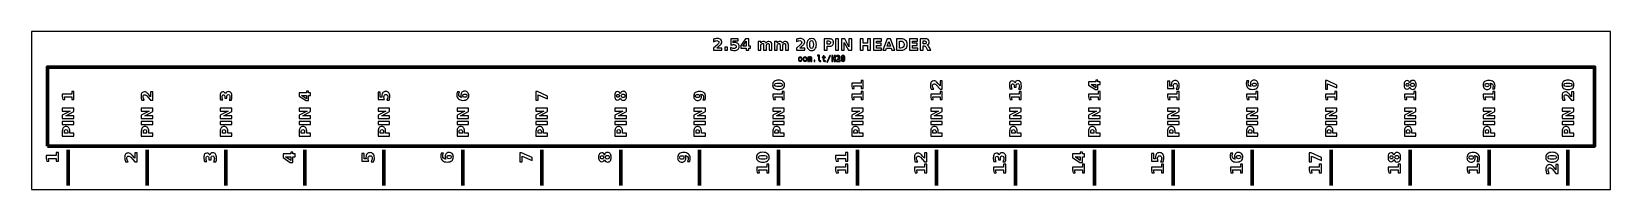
# Model space of a CAD drawing. Header units: centimetres. Extents: x -20.5 to -0.5, y -15.8 to -13.8.
import ezdxf

# ---------------------------------------------------------------- set-up
doc = ezdxf.new("R2010")
doc.units = ezdxf.units.CM
doc.header["$MEASUREMENT"] = 0
doc.layers.add('Layer 1', color=7, linetype='Continuous')

msp = doc.modelspace()

# ---------------------------------------------------------------- linework, layer by layer
at = {"layer": 'Layer 1', "color": 7}
msp.add_open_spline([(-20.5, -13.85), (-20.5, -13.85), (-0.5, -13.85), (-0.5, -13.85), (-0.5, -13.85), (-0.5, -13.85), (-0.5, -15.85), (-0.5, -15.85), (-0.5, -15.85), (-0.5, -15.85), (-20.5, -15.85), (-20.5, -15.85), (-20.5, -15.85), (-20.5, -15.85), (-20.5, -13.85), (-20.5, -13.85)], degree=3, knots=[0, 0, 0, 0, 0.25, 0.25, 0.25, 0.25, 0.5, 0.5, 0.5, 0.5, 0.75, 0.75, 0.75, 0.75, 1, 1, 1, 1], dxfattribs=at)
at = {"layer": 'Layer 1', "color": 250}
for points, knots in [([(-11.81963, -14.05948), (-11.81963, -14.05948), (-11.75546, -14.05948), (-11.75546, -14.05948), (-11.75546, -14.05948), (-11.75546, -14.05948), (-11.75546, -14.08711), (-11.75546, -14.08711), (-11.75546, -14.08711), (-11.75546, -14.08711), (-11.86143, -14.08711), (-11.86143, -14.08711), (-11.86143, -14.08711), (-11.86143, -14.08711), (-11.86143, -14.05948), (-11.86143, -14.05948), (-11.86143, -14.05948), (-11.86143, -14.05948), (-11.80819, -14.01251), (-11.80819, -14.01251), (-11.80819, -14.01251), (-11.80343, -14.00821), (-11.79993, -14.00401), (-11.79766, -13.99991), (-11.79766, -13.99991), (-11.79536, -13.99581), (-11.79423, -13.99154), (-11.79423, -13.98711), (-11.79423, -13.98711), (-11.79423, -13.98028), (-11.79653, -13.97478), (-11.80113, -13.97061), (-11.80113, -13.97061), (-11.80569, -13.96644), (-11.81179, -13.96438), (-11.81943, -13.96438), (-11.81943, -13.96438), (-11.82529, -13.96438), (-11.83169, -13.96564), (-11.83866, -13.96814), (-11.83866, -13.96814), (-11.84563, -13.97064), (-11.85309, -13.97438), (-11.86103, -13.97931), (-11.86103, -13.97931), (-11.86103, -13.97931), (-11.86103, -13.94728), (-11.86103, -13.94728), (-11.86103, -13.94728), (-11.85256, -13.94448), (-11.84419, -13.94234), (-11.83593, -13.94088), (-11.83593, -13.94088), (-11.82766, -13.93941), (-11.81956, -13.93868), (-11.81159, -13.93868), (-11.81159, -13.93868), (-11.79416, -13.93868), (-11.78059, -13.94251), (-11.77093, -13.95021), (-11.77093, -13.95021), (-11.76126, -13.95788), (-11.75643, -13.96858), (-11.75643, -13.98234), (-11.75643, -13.98234), (-11.75643, -13.99028), (-11.75849, -13.99768), (-11.76259, -14.00454), (-11.76259, -14.00454), (-11.76669, -14.01141), (-11.77533, -14.02061), (-11.78846, -14.03214), (-11.78846, -14.03214), (-11.78846, -14.03214), (-11.81963, -14.05948), (-11.81963, -14.05948)], [0, 0, 0, 0, 0.05263158, 0.05263158, 0.05263158, 0.05263158, 0.10526316, 0.10526316, 0.10526316, 0.10526316, 0.15789474, 0.15789474, 0.15789474, 0.15789474, 0.21052632, 0.21052632, 0.21052632, 0.21052632, 0.26315789, 0.26315789, 0.26315789, 0.26315789, 0.31578947, 0.31578947, 0.31578947, 0.31578947, 0.36842105, 0.36842105, 0.36842105, 0.36842105, 0.42105263, 0.42105263, 0.42105263, 0.42105263, 0.47368421, 0.47368421, 0.47368421, 0.47368421, 0.52631579, 0.52631579, 0.52631579, 0.52631579, 0.57894737, 0.57894737, 0.57894737, 0.57894737, 0.63157895, 0.63157895, 0.63157895, 0.63157895, 0.68421053, 0.68421053, 0.68421053, 0.68421053, 0.73684211, 0.73684211, 0.73684211, 0.73684211, 0.78947368, 0.78947368, 0.78947368, 0.78947368, 0.84210526, 0.84210526, 0.84210526, 0.84210526, 0.89473684, 0.89473684, 0.89473684, 0.89473684, 0.94736842, 0.94736842, 0.94736842, 0.94736842, 1, 1, 1, 1]), ([(-11.64092, -13.94131), (-11.64092, -13.94131), (-11.54745, -13.94131), (-11.54745, -13.94131), (-11.54745, -13.94131), (-11.54745, -13.94131), (-11.54745, -13.96894), (-11.54745, -13.96894), (-11.54745, -13.96894), (-11.54745, -13.96894), (-11.61095, -13.96894), (-11.61095, -13.96894), (-11.61095, -13.96894), (-11.61095, -13.96894), (-11.61095, -13.99151), (-11.61095, -13.99151), (-11.61095, -13.99151), (-11.60809, -13.99074), (-11.60522, -13.99014), (-11.60232, -13.98971), (-11.60232, -13.98971), (-11.59942, -13.98928), (-11.59639, -13.98908), (-11.59329, -13.98908), (-11.59329, -13.98908), (-11.57549, -13.98908), (-11.56165, -13.99351), (-11.55175, -14.00241), (-11.55175, -14.00241), (-11.54185, -14.01128), (-11.53692, -14.02368), (-11.53692, -14.03954), (-11.53692, -14.03954), (-11.53692, -14.05531), (-11.54232, -14.06764), (-11.55309, -14.07658), (-11.55309, -14.07658), (-11.56385, -14.08548), (-11.57882, -14.08994), (-11.59795, -14.08994), (-11.59795, -14.08994), (-11.60622, -14.08994), (-11.61442, -14.08914), (-11.62252, -14.08754), (-11.62252, -14.08754), (-11.63062, -14.08594), (-11.63869, -14.08354), (-11.64669, -14.08028), (-11.64669, -14.08028), (-11.64669, -14.08028), (-11.64669, -14.05068), (-11.64669, -14.05068), (-11.64669, -14.05068), (-11.63875, -14.05524), (-11.63122, -14.05864), (-11.62409, -14.06091), (-11.62409, -14.06091), (-11.61695, -14.06321), (-11.61022, -14.06434), (-11.60392, -14.06434), (-11.60392, -14.06434), (-11.59479, -14.06434), (-11.58762, -14.06211), (-11.58239, -14.05764), (-11.58239, -14.05764), (-11.57715, -14.05321), (-11.57452, -14.04718), (-11.57452, -14.03954), (-11.57452, -14.03954), (-11.57452, -14.03188), (-11.57715, -14.02584), (-11.58239, -14.02141), (-11.58239, -14.02141), (-11.58762, -14.01698), (-11.59479, -14.01478), (-11.60392, -14.01478), (-11.60392, -14.01478), (-11.60932, -14.01478), (-11.61509, -14.01548), (-11.62119, -14.01688), (-11.62119, -14.01688), (-11.62732, -14.01828), (-11.63389, -14.02044), (-11.64092, -14.02338), (-11.64092, -14.02338), (-11.64092, -14.02338), (-11.64092, -13.94131), (-11.64092, -13.94131)], [0, 0, 0, 0, 0.04545455, 0.04545455, 0.04545455, 0.04545455, 0.09090909, 0.09090909, 0.09090909, 0.09090909, 0.13636364, 0.13636364, 0.13636364, 0.13636364, 0.18181818, 0.18181818, 0.18181818, 0.18181818, 0.22727273, 0.22727273, 0.22727273, 0.22727273, 0.27272727, 0.27272727, 0.27272727, 0.27272727, 0.31818182, 0.31818182, 0.31818182, 0.31818182, 0.36363636, 0.36363636, 0.36363636, 0.36363636, 0.40909091, 0.40909091, 0.40909091, 0.40909091, 0.45454545, 0.45454545, 0.45454545, 0.45454545, 0.5, 0.5, 0.5, 0.5, 0.54545455, 0.54545455, 0.54545455, 0.54545455, 0.59090909, 0.59090909, 0.59090909, 0.59090909, 0.63636364, 0.63636364, 0.63636364, 0.63636364, 0.68181818, 0.68181818, 0.68181818, 0.68181818, 0.72727273, 0.72727273, 0.72727273, 0.72727273, 0.77272727, 0.77272727, 0.77272727, 0.77272727, 0.81818182, 0.81818182, 0.81818182, 0.81818182, 0.86363636, 0.86363636, 0.86363636, 0.86363636, 0.90909091, 0.90909091, 0.90909091, 0.90909091, 0.95454545, 0.95454545, 0.95454545, 0.95454545, 1, 1, 1, 1]), ([(-11.45555, -13.94131), (-11.45555, -13.94131), (-11.41375, -13.94131), (-11.41375, -13.94131), (-11.41375, -13.94131), (-11.41375, -13.94131), (-11.41375, -14.03331), (-11.41375, -14.03331), (-11.41375, -14.03331), (-11.41375, -14.03331), (-11.39295, -14.03331), (-11.39295, -14.03331), (-11.39295, -14.03331), (-11.39295, -14.03331), (-11.39295, -14.06054), (-11.39295, -14.06054), (-11.39295, -14.06054), (-11.39295, -14.06054), (-11.41375, -14.06054), (-11.41375, -14.06054), (-11.41375, -14.06054), (-11.41375, -14.06054), (-11.41375, -14.08711), (-11.41375, -14.08711), (-11.41375, -14.08711), (-11.41375, -14.08711), (-11.44928, -14.08711), (-11.44928, -14.08711), (-11.44928, -14.08711), (-11.44928, -14.08711), (-11.44928, -14.06054), (-11.44928, -14.06054), (-11.44928, -14.06054), (-11.44928, -14.06054), (-11.51395, -14.06054), (-11.51395, -14.06054), (-11.51395, -14.06054), (-11.51395, -14.06054), (-11.51395, -14.02831), (-11.51395, -14.02831), (-11.51395, -14.02831), (-11.51395, -14.02831), (-11.45555, -13.94131), (-11.45555, -13.94131)], [0, 0, 0, 0, 0.09090909, 0.09090909, 0.09090909, 0.09090909, 0.18181818, 0.18181818, 0.18181818, 0.18181818, 0.27272727, 0.27272727, 0.27272727, 0.27272727, 0.36363636, 0.36363636, 0.36363636, 0.36363636, 0.45454545, 0.45454545, 0.45454545, 0.45454545, 0.54545455, 0.54545455, 0.54545455, 0.54545455, 0.63636364, 0.63636364, 0.63636364, 0.63636364, 0.72727273, 0.72727273, 0.72727273, 0.72727273, 0.81818182, 0.81818182, 0.81818182, 0.81818182, 0.90909091, 0.90909091, 0.90909091, 0.90909091, 1, 1, 1, 1]), ([(-11.44928, -13.97228), (-11.44928, -13.97228), (-11.49052, -14.03331), (-11.49052, -14.03331), (-11.49052, -14.03331), (-11.49052, -14.03331), (-11.44928, -14.03331), (-11.44928, -14.03331), (-11.44928, -14.03331), (-11.44928, -14.03331), (-11.44928, -13.97228), (-11.44928, -13.97228)], [0, 0, 0, 0, 0.33333333, 0.33333333, 0.33333333, 0.33333333, 0.66666667, 0.66666667, 0.66666667, 0.66666667, 1, 1, 1, 1]), ([(-11.19598, -13.99591), (-11.19155, -13.98914), (-11.18632, -13.98398), (-11.18022, -13.98044), (-11.18022, -13.98044), (-11.17412, -13.97688), (-11.16745, -13.97511), (-11.16015, -13.97511), (-11.16015, -13.97511), (-11.14758, -13.97511), (-11.13802, -13.97898), (-11.13145, -13.98674), (-11.13145, -13.98674), (-11.12488, -13.99448), (-11.12158, -14.00574), (-11.12158, -14.02051), (-11.12158, -14.02051), (-11.12158, -14.02051), (-11.12158, -14.08711), (-11.12158, -14.08711), (-11.12158, -14.08711), (-11.12158, -14.08711), (-11.15675, -14.08711), (-11.15675, -14.08711), (-11.15675, -14.08711), (-11.15675, -14.08711), (-11.15675, -14.03008), (-11.15675, -14.03008), (-11.15675, -14.03008), (-11.15668, -14.02924), (-11.15665, -14.02838), (-11.15662, -14.02744), (-11.15662, -14.02744), (-11.15658, -14.02654), (-11.15655, -14.02524), (-11.15655, -14.02354), (-11.15655, -14.02354), (-11.15655, -14.01581), (-11.15768, -14.01018), (-11.15998, -14.00671), (-11.15998, -14.00671), (-11.16225, -14.00321), (-11.16592, -14.00148), (-11.17098, -14.00148), (-11.17098, -14.00148), (-11.17765, -14.00148), (-11.18275, -14.00421), (-11.18638, -14.00968), (-11.18638, -14.00968), (-11.18998, -14.01514), (-11.19185, -14.02304), (-11.19198, -14.03341), (-11.19198, -14.03341), (-11.19198, -14.03341), (-11.19198, -14.08711), (-11.19198, -14.08711), (-11.19198, -14.08711), (-11.19198, -14.08711), (-11.22715, -14.08711), (-11.22715, -14.08711), (-11.22715, -14.08711), (-11.22715, -14.08711), (-11.22715, -14.03008), (-11.22715, -14.03008), (-11.22715, -14.03008), (-11.22715, -14.01798), (-11.22818, -14.01018), (-11.23028, -14.00671), (-11.23028, -14.00671), (-11.23235, -14.00321), (-11.23605, -14.00148), (-11.24138, -14.00148), (-11.24138, -14.00148), (-11.24812, -14.00148), (-11.25328, -14.00424), (-11.25692, -14.00974), (-11.25692, -14.00974), (-11.26055, -14.01524), (-11.26238, -14.02308), (-11.26238, -14.03331), (-11.26238, -14.03331), (-11.26238, -14.03331), (-11.26238, -14.08711), (-11.26238, -14.08711), (-11.26238, -14.08711), (-11.26238, -14.08711), (-11.29755, -14.08711), (-11.29755, -14.08711), (-11.29755, -14.08711), (-11.29755, -14.08711), (-11.29755, -13.97774), (-11.29755, -13.97774), (-11.29755, -13.97774), (-11.29755, -13.97774), (-11.26238, -13.97774), (-11.26238, -13.97774), (-11.26238, -13.97774), (-11.26238, -13.97774), (-11.26238, -13.99378), (-11.26238, -13.99378), (-11.26238, -13.99378), (-11.25808, -13.98758), (-11.25315, -13.98294), (-11.24758, -13.97981), (-11.24758, -13.97981), (-11.24202, -13.97668), (-11.23588, -13.97511), (-11.22918, -13.97511), (-11.22918, -13.97511), (-11.22165, -13.97511), (-11.21495, -13.97694), (-11.20918, -13.98058), (-11.20918, -13.98058), (-11.20338, -13.98424), (-11.19898, -13.98934), (-11.19598, -13.99591)], [0, 0, 0, 0, 0.03448276, 0.03448276, 0.03448276, 0.03448276, 0.06896552, 0.06896552, 0.06896552, 0.06896552, 0.10344828, 0.10344828, 0.10344828, 0.10344828, 0.13793103, 0.13793103, 0.13793103, 0.13793103, 0.17241379, 0.17241379, 0.17241379, 0.17241379, 0.20689655, 0.20689655, 0.20689655, 0.20689655, 0.24137931, 0.24137931, 0.24137931, 0.24137931, 0.27586207, 0.27586207, 0.27586207, 0.27586207, 0.31034483, 0.31034483, 0.31034483, 0.31034483, 0.34482759, 0.34482759, 0.34482759, 0.34482759, 0.37931034, 0.37931034, 0.37931034, 0.37931034, 0.4137931, 0.4137931, 0.4137931, 0.4137931, 0.44827586, 0.44827586, 0.44827586, 0.44827586, 0.48275862, 0.48275862, 0.48275862, 0.48275862, 0.51724138, 0.51724138, 0.51724138, 0.51724138, 0.55172414, 0.55172414, 0.55172414, 0.55172414, 0.5862069, 0.5862069, 0.5862069, 0.5862069, 0.62068966, 0.62068966, 0.62068966, 0.62068966, 0.65517241, 0.65517241, 0.65517241, 0.65517241, 0.68965517, 0.68965517, 0.68965517, 0.68965517, 0.72413793, 0.72413793, 0.72413793, 0.72413793, 0.75862069, 0.75862069, 0.75862069, 0.75862069, 0.79310345, 0.79310345, 0.79310345, 0.79310345, 0.82758621, 0.82758621, 0.82758621, 0.82758621, 0.86206897, 0.86206897, 0.86206897, 0.86206897, 0.89655172, 0.89655172, 0.89655172, 0.89655172, 0.93103448, 0.93103448, 0.93103448, 0.93103448, 0.96551724, 0.96551724, 0.96551724, 0.96551724, 1, 1, 1, 1]), ([(-10.98758, -13.99591), (-10.98315, -13.98914), (-10.97792, -13.98398), (-10.97182, -13.98044), (-10.97182, -13.98044), (-10.96572, -13.97688), (-10.95905, -13.97511), (-10.95175, -13.97511), (-10.95175, -13.97511), (-10.93918, -13.97511), (-10.92962, -13.97898), (-10.92305, -13.98674), (-10.92305, -13.98674), (-10.91648, -13.99448), (-10.91318, -14.00574), (-10.91318, -14.02051), (-10.91318, -14.02051), (-10.91318, -14.02051), (-10.91318, -14.08711), (-10.91318, -14.08711), (-10.91318, -14.08711), (-10.91318, -14.08711), (-10.94835, -14.08711), (-10.94835, -14.08711), (-10.94835, -14.08711), (-10.94835, -14.08711), (-10.94835, -14.03008), (-10.94835, -14.03008), (-10.94835, -14.03008), (-10.94828, -14.02924), (-10.94825, -14.02838), (-10.94822, -14.02744), (-10.94822, -14.02744), (-10.94818, -14.02654), (-10.94815, -14.02524), (-10.94815, -14.02354), (-10.94815, -14.02354), (-10.94815, -14.01581), (-10.94928, -14.01018), (-10.95158, -14.00671), (-10.95158, -14.00671), (-10.95385, -14.00321), (-10.95752, -14.00148), (-10.96258, -14.00148), (-10.96258, -14.00148), (-10.96925, -14.00148), (-10.97435, -14.00421), (-10.97798, -14.00968), (-10.97798, -14.00968), (-10.98158, -14.01514), (-10.98345, -14.02304), (-10.98358, -14.03341), (-10.98358, -14.03341), (-10.98358, -14.03341), (-10.98358, -14.08711), (-10.98358, -14.08711), (-10.98358, -14.08711), (-10.98358, -14.08711), (-11.01875, -14.08711), (-11.01875, -14.08711), (-11.01875, -14.08711), (-11.01875, -14.08711), (-11.01875, -14.03008), (-11.01875, -14.03008), (-11.01875, -14.03008), (-11.01875, -14.01798), (-11.01978, -14.01018), (-11.02188, -14.00671), (-11.02188, -14.00671), (-11.02395, -14.00321), (-11.02765, -14.00148), (-11.03298, -14.00148), (-11.03298, -14.00148), (-11.03972, -14.00148), (-11.04488, -14.00424), (-11.04852, -14.00974), (-11.04852, -14.00974), (-11.05215, -14.01524), (-11.05398, -14.02308), (-11.05398, -14.03331), (-11.05398, -14.03331), (-11.05398, -14.03331), (-11.05398, -14.08711), (-11.05398, -14.08711), (-11.05398, -14.08711), (-11.05398, -14.08711), (-11.08915, -14.08711), (-11.08915, -14.08711), (-11.08915, -14.08711), (-11.08915, -14.08711), (-11.08915, -13.97774), (-11.08915, -13.97774), (-11.08915, -13.97774), (-11.08915, -13.97774), (-11.05398, -13.97774), (-11.05398, -13.97774), (-11.05398, -13.97774), (-11.05398, -13.97774), (-11.05398, -13.99378), (-11.05398, -13.99378), (-11.05398, -13.99378), (-11.04968, -13.98758), (-11.04475, -13.98294), (-11.03918, -13.97981), (-11.03918, -13.97981), (-11.03362, -13.97668), (-11.02748, -13.97511), (-11.02078, -13.97511), (-11.02078, -13.97511), (-11.01325, -13.97511), (-11.00655, -13.97694), (-11.00078, -13.98058), (-11.00078, -13.98058), (-10.99498, -13.98424), (-10.99058, -13.98934), (-10.98758, -13.99591)], [0, 0, 0, 0, 0.03448276, 0.03448276, 0.03448276, 0.03448276, 0.06896552, 0.06896552, 0.06896552, 0.06896552, 0.10344828, 0.10344828, 0.10344828, 0.10344828, 0.13793103, 0.13793103, 0.13793103, 0.13793103, 0.17241379, 0.17241379, 0.17241379, 0.17241379, 0.20689655, 0.20689655, 0.20689655, 0.20689655, 0.24137931, 0.24137931, 0.24137931, 0.24137931, 0.27586207, 0.27586207, 0.27586207, 0.27586207, 0.31034483, 0.31034483, 0.31034483, 0.31034483, 0.34482759, 0.34482759, 0.34482759, 0.34482759, 0.37931034, 0.37931034, 0.37931034, 0.37931034, 0.4137931, 0.4137931, 0.4137931, 0.4137931, 0.44827586, 0.44827586, 0.44827586, 0.44827586, 0.48275862, 0.48275862, 0.48275862, 0.48275862, 0.51724138, 0.51724138, 0.51724138, 0.51724138, 0.55172414, 0.55172414, 0.55172414, 0.55172414, 0.5862069, 0.5862069, 0.5862069, 0.5862069, 0.62068966, 0.62068966, 0.62068966, 0.62068966, 0.65517241, 0.65517241, 0.65517241, 0.65517241, 0.68965517, 0.68965517, 0.68965517, 0.68965517, 0.72413793, 0.72413793, 0.72413793, 0.72413793, 0.75862069, 0.75862069, 0.75862069, 0.75862069, 0.79310345, 0.79310345, 0.79310345, 0.79310345, 0.82758621, 0.82758621, 0.82758621, 0.82758621, 0.86206897, 0.86206897, 0.86206897, 0.86206897, 0.89655172, 0.89655172, 0.89655172, 0.89655172, 0.93103448, 0.93103448, 0.93103448, 0.93103448, 0.96551724, 0.96551724, 0.96551724, 0.96551724, 1, 1, 1, 1]), ([(-10.77009, -14.05948), (-10.77009, -14.05948), (-10.70592, -14.05948), (-10.70592, -14.05948), (-10.70592, -14.05948), (-10.70592, -14.05948), (-10.70592, -14.08711), (-10.70592, -14.08711), (-10.70592, -14.08711), (-10.70592, -14.08711), (-10.81189, -14.08711), (-10.81189, -14.08711), (-10.81189, -14.08711), (-10.81189, -14.08711), (-10.81189, -14.05948), (-10.81189, -14.05948), (-10.81189, -14.05948), (-10.81189, -14.05948), (-10.75865, -14.01251), (-10.75865, -14.01251), (-10.75865, -14.01251), (-10.75389, -14.00821), (-10.75039, -14.00401), (-10.74812, -13.99991), (-10.74812, -13.99991), (-10.74582, -13.99581), (-10.74469, -13.99154), (-10.74469, -13.98711), (-10.74469, -13.98711), (-10.74469, -13.98028), (-10.74699, -13.97478), (-10.75159, -13.97061), (-10.75159, -13.97061), (-10.75615, -13.96644), (-10.76225, -13.96438), (-10.76989, -13.96438), (-10.76989, -13.96438), (-10.77575, -13.96438), (-10.78215, -13.96564), (-10.78912, -13.96814), (-10.78912, -13.96814), (-10.79609, -13.97064), (-10.80355, -13.97438), (-10.81149, -13.97931), (-10.81149, -13.97931), (-10.81149, -13.97931), (-10.81149, -13.94728), (-10.81149, -13.94728), (-10.81149, -13.94728), (-10.80302, -13.94448), (-10.79465, -13.94234), (-10.78639, -13.94088), (-10.78639, -13.94088), (-10.77812, -13.93941), (-10.77002, -13.93868), (-10.76205, -13.93868), (-10.76205, -13.93868), (-10.74462, -13.93868), (-10.73105, -13.94251), (-10.72139, -13.95021), (-10.72139, -13.95021), (-10.71172, -13.95788), (-10.70689, -13.96858), (-10.70689, -13.98234), (-10.70689, -13.98234), (-10.70689, -13.99028), (-10.70895, -13.99768), (-10.71305, -14.00454), (-10.71305, -14.00454), (-10.71715, -14.01141), (-10.72579, -14.02061), (-10.73892, -14.03214), (-10.73892, -14.03214), (-10.73892, -14.03214), (-10.77009, -14.05948), (-10.77009, -14.05948)], [0, 0, 0, 0, 0.05263158, 0.05263158, 0.05263158, 0.05263158, 0.10526316, 0.10526316, 0.10526316, 0.10526316, 0.15789474, 0.15789474, 0.15789474, 0.15789474, 0.21052632, 0.21052632, 0.21052632, 0.21052632, 0.26315789, 0.26315789, 0.26315789, 0.26315789, 0.31578947, 0.31578947, 0.31578947, 0.31578947, 0.36842105, 0.36842105, 0.36842105, 0.36842105, 0.42105263, 0.42105263, 0.42105263, 0.42105263, 0.47368421, 0.47368421, 0.47368421, 0.47368421, 0.52631579, 0.52631579, 0.52631579, 0.52631579, 0.57894737, 0.57894737, 0.57894737, 0.57894737, 0.63157895, 0.63157895, 0.63157895, 0.63157895, 0.68421053, 0.68421053, 0.68421053, 0.68421053, 0.73684211, 0.73684211, 0.73684211, 0.73684211, 0.78947368, 0.78947368, 0.78947368, 0.78947368, 0.84210526, 0.84210526, 0.84210526, 0.84210526, 0.89473684, 0.89473684, 0.89473684, 0.89473684, 0.94736842, 0.94736842, 0.94736842, 0.94736842, 1, 1, 1, 1]), ([(-10.55895, -14.01434), (-10.55895, -14.03851), (-10.56415, -14.05714), (-10.57458, -14.07028), (-10.57458, -14.07028), (-10.58498, -14.08338), (-10.59978, -14.08994), (-10.61892, -14.08994), (-10.61892, -14.08994), (-10.63812, -14.08994), (-10.65295, -14.08338), (-10.66335, -14.07028), (-10.66335, -14.07028), (-10.67378, -14.05714), (-10.67898, -14.03851), (-10.67898, -14.01434), (-10.67898, -14.01434), (-10.67898, -13.99014), (-10.67378, -13.97148), (-10.66335, -13.95834), (-10.66335, -13.95834), (-10.65295, -13.94524), (-10.63812, -13.93868), (-10.61892, -13.93868), (-10.61892, -13.93868), (-10.59978, -13.93868), (-10.58498, -13.94524), (-10.57458, -13.95834), (-10.57458, -13.95834), (-10.56415, -13.97148), (-10.55895, -13.99014), (-10.55895, -14.01434)], [0, 0, 0, 0, 0.125, 0.125, 0.125, 0.125, 0.25, 0.25, 0.25, 0.25, 0.375, 0.375, 0.375, 0.375, 0.5, 0.5, 0.5, 0.5, 0.625, 0.625, 0.625, 0.625, 0.75, 0.75, 0.75, 0.75, 0.875, 0.875, 0.875, 0.875, 1, 1, 1, 1]), ([(-10.59655, -14.01408), (-10.59655, -13.99584), (-10.59825, -13.98301), (-10.60168, -13.97554), (-10.60168, -13.97554), (-10.60508, -13.96811), (-10.61085, -13.96438), (-10.61892, -13.96438), (-10.61892, -13.96438), (-10.62698, -13.96438), (-10.63275, -13.96811), (-10.63622, -13.97554), (-10.63622, -13.97554), (-10.63965, -13.98301), (-10.64138, -13.99584), (-10.64138, -14.01408), (-10.64138, -14.01408), (-10.64138, -14.03248), (-10.63965, -14.04548), (-10.63622, -14.05301), (-10.63622, -14.05301), (-10.63275, -14.06058), (-10.62698, -14.06434), (-10.61892, -14.06434), (-10.61892, -14.06434), (-10.61092, -14.06434), (-10.60518, -14.06058), (-10.60172, -14.05301), (-10.60172, -14.05301), (-10.59828, -14.04548), (-10.59655, -14.03248), (-10.59655, -14.01408)], [0, 0, 0, 0, 0.125, 0.125, 0.125, 0.125, 0.25, 0.25, 0.25, 0.25, 0.375, 0.375, 0.375, 0.375, 0.5, 0.5, 0.5, 0.5, 0.625, 0.625, 0.625, 0.625, 0.75, 0.75, 0.75, 0.75, 0.875, 0.875, 0.875, 0.875, 1, 1, 1, 1]), ([(-10.46138, -13.94131), (-10.46138, -13.94131), (-10.39898, -13.94131), (-10.39898, -13.94131), (-10.39898, -13.94131), (-10.38042, -13.94131), (-10.36618, -13.94544), (-10.35625, -13.95368), (-10.35625, -13.95368), (-10.34632, -13.96191), (-10.34135, -13.97364), (-10.34135, -13.98888), (-10.34135, -13.98888), (-10.34135, -14.00414), (-10.34632, -14.01591), (-10.35625, -14.02414), (-10.35625, -14.02414), (-10.36618, -14.03238), (-10.38042, -14.03651), (-10.39898, -14.03651), (-10.39898, -14.03651), (-10.39898, -14.03651), (-10.42378, -14.03651), (-10.42378, -14.03651), (-10.42378, -14.03651), (-10.42378, -14.03651), (-10.42378, -14.08711), (-10.42378, -14.08711), (-10.42378, -14.08711), (-10.42378, -14.08711), (-10.46138, -14.08711), (-10.46138, -14.08711), (-10.46138, -14.08711), (-10.46138, -14.08711), (-10.46138, -13.94131), (-10.46138, -13.94131)], [0, 0, 0, 0, 0.11111111, 0.11111111, 0.11111111, 0.11111111, 0.22222222, 0.22222222, 0.22222222, 0.22222222, 0.33333333, 0.33333333, 0.33333333, 0.33333333, 0.44444444, 0.44444444, 0.44444444, 0.44444444, 0.55555556, 0.55555556, 0.55555556, 0.55555556, 0.66666667, 0.66666667, 0.66666667, 0.66666667, 0.77777778, 0.77777778, 0.77777778, 0.77777778, 0.88888889, 0.88888889, 0.88888889, 0.88888889, 1, 1, 1, 1]), ([(-10.42378, -13.96854), (-10.42378, -13.96854), (-10.42378, -14.00928), (-10.42378, -14.00928), (-10.42378, -14.00928), (-10.42378, -14.00928), (-10.40298, -14.00928), (-10.40298, -14.00928), (-10.40298, -14.00928), (-10.39568, -14.00928), (-10.39005, -14.00751), (-10.38608, -14.00394), (-10.38608, -14.00394), (-10.38212, -14.00041), (-10.38012, -13.99538), (-10.38012, -13.98888), (-10.38012, -13.98888), (-10.38012, -13.98234), (-10.38212, -13.97734), (-10.38608, -13.97381), (-10.38608, -13.97381), (-10.39005, -13.97031), (-10.39568, -13.96854), (-10.40298, -13.96854), (-10.40298, -13.96854), (-10.40298, -13.96854), (-10.42378, -13.96854), (-10.42378, -13.96854)], [0, 0, 0, 0, 0.14285714, 0.14285714, 0.14285714, 0.14285714, 0.28571429, 0.28571429, 0.28571429, 0.28571429, 0.42857143, 0.42857143, 0.42857143, 0.42857143, 0.57142857, 0.57142857, 0.57142857, 0.57142857, 0.71428571, 0.71428571, 0.71428571, 0.71428571, 0.85714286, 0.85714286, 0.85714286, 0.85714286, 1, 1, 1, 1]), ([(-10.31481, -13.94131), (-10.31481, -13.94131), (-10.27721, -13.94131), (-10.27721, -13.94131), (-10.27721, -13.94131), (-10.27721, -13.94131), (-10.27721, -14.08711), (-10.27721, -14.08711), (-10.27721, -14.08711), (-10.27721, -14.08711), (-10.31481, -14.08711), (-10.31481, -14.08711), (-10.31481, -14.08711), (-10.31481, -14.08711), (-10.31481, -13.94131), (-10.31481, -13.94131)], [0, 0, 0, 0, 0.25, 0.25, 0.25, 0.25, 0.5, 0.5, 0.5, 0.5, 0.75, 0.75, 0.75, 0.75, 1, 1, 1, 1]), ([(-10.24041, -13.94131), (-10.24041, -13.94131), (-10.19841, -13.94131), (-10.19841, -13.94131), (-10.19841, -13.94131), (-10.19841, -13.94131), (-10.14538, -14.04131), (-10.14538, -14.04131), (-10.14538, -14.04131), (-10.14538, -14.04131), (-10.14538, -13.94131), (-10.14538, -13.94131), (-10.14538, -13.94131), (-10.14538, -13.94131), (-10.10975, -13.94131), (-10.10975, -13.94131), (-10.10975, -13.94131), (-10.10975, -13.94131), (-10.10975, -14.08711), (-10.10975, -14.08711), (-10.10975, -14.08711), (-10.10975, -14.08711), (-10.15175, -14.08711), (-10.15175, -14.08711), (-10.15175, -14.08711), (-10.15175, -14.08711), (-10.20478, -13.98711), (-10.20478, -13.98711), (-10.20478, -13.98711), (-10.20478, -13.98711), (-10.20478, -14.08711), (-10.20478, -14.08711), (-10.20478, -14.08711), (-10.20478, -14.08711), (-10.24041, -14.08711), (-10.24041, -14.08711), (-10.24041, -14.08711), (-10.24041, -14.08711), (-10.24041, -13.94131), (-10.24041, -13.94131)], [0, 0, 0, 0, 0.1, 0.1, 0.1, 0.1, 0.2, 0.2, 0.2, 0.2, 0.3, 0.3, 0.3, 0.3, 0.4, 0.4, 0.4, 0.4, 0.5, 0.5, 0.5, 0.5, 0.6, 0.6, 0.6, 0.6, 0.7, 0.7, 0.7, 0.7, 0.8, 0.8, 0.8, 0.8, 0.9, 0.9, 0.9, 0.9, 1, 1, 1, 1]), ([(-10.00341, -13.94131), (-10.00341, -13.94131), (-9.96581, -13.94131), (-9.96581, -13.94131), (-9.96581, -13.94131), (-9.96581, -13.94131), (-9.96581, -13.99688), (-9.96581, -13.99688), (-9.96581, -13.99688), (-9.96581, -13.99688), (-9.91035, -13.99688), (-9.91035, -13.99688), (-9.91035, -13.99688), (-9.91035, -13.99688), (-9.91035, -13.94131), (-9.91035, -13.94131), (-9.91035, -13.94131), (-9.91035, -13.94131), (-9.87275, -13.94131), (-9.87275, -13.94131), (-9.87275, -13.94131), (-9.87275, -13.94131), (-9.87275, -14.08711), (-9.87275, -14.08711), (-9.87275, -14.08711), (-9.87275, -14.08711), (-9.91035, -14.08711), (-9.91035, -14.08711), (-9.91035, -14.08711), (-9.91035, -14.08711), (-9.91035, -14.02531), (-9.91035, -14.02531), (-9.91035, -14.02531), (-9.91035, -14.02531), (-9.96581, -14.02531), (-9.96581, -14.02531), (-9.96581, -14.02531), (-9.96581, -14.02531), (-9.96581, -14.08711), (-9.96581, -14.08711), (-9.96581, -14.08711), (-9.96581, -14.08711), (-10.00341, -14.08711), (-10.00341, -14.08711), (-10.00341, -14.08711), (-10.00341, -14.08711), (-10.00341, -13.94131), (-10.00341, -13.94131)], [0, 0, 0, 0, 0.08333333, 0.08333333, 0.08333333, 0.08333333, 0.16666667, 0.16666667, 0.16666667, 0.16666667, 0.25, 0.25, 0.25, 0.25, 0.33333333, 0.33333333, 0.33333333, 0.33333333, 0.41666667, 0.41666667, 0.41666667, 0.41666667, 0.5, 0.5, 0.5, 0.5, 0.58333333, 0.58333333, 0.58333333, 0.58333333, 0.66666667, 0.66666667, 0.66666667, 0.66666667, 0.75, 0.75, 0.75, 0.75, 0.83333333, 0.83333333, 0.83333333, 0.83333333, 0.91666667, 0.91666667, 0.91666667, 0.91666667, 1, 1, 1, 1]), ([(-9.83604, -13.94131), (-9.83604, -13.94131), (-9.73458, -13.94131), (-9.73458, -13.94131), (-9.73458, -13.94131), (-9.73458, -13.94131), (-9.73458, -13.96974), (-9.73458, -13.96974), (-9.73458, -13.96974), (-9.73458, -13.96974), (-9.79844, -13.96974), (-9.79844, -13.96974), (-9.79844, -13.96974), (-9.79844, -13.96974), (-9.79844, -13.99688), (-9.79844, -13.99688), (-9.79844, -13.99688), (-9.79844, -13.99688), (-9.73841, -13.99688), (-9.73841, -13.99688), (-9.73841, -13.99688), (-9.73841, -13.99688), (-9.73841, -14.02531), (-9.73841, -14.02531), (-9.73841, -14.02531), (-9.73841, -14.02531), (-9.79844, -14.02531), (-9.79844, -14.02531), (-9.79844, -14.02531), (-9.79844, -14.02531), (-9.79844, -14.05868), (-9.79844, -14.05868), (-9.79844, -14.05868), (-9.79844, -14.05868), (-9.73244, -14.05868), (-9.73244, -14.05868), (-9.73244, -14.05868), (-9.73244, -14.05868), (-9.73244, -14.08711), (-9.73244, -14.08711), (-9.73244, -14.08711), (-9.73244, -14.08711), (-9.83604, -14.08711), (-9.83604, -14.08711), (-9.83604, -14.08711), (-9.83604, -14.08711), (-9.83604, -13.94131), (-9.83604, -13.94131)], [0, 0, 0, 0, 0.08333333, 0.08333333, 0.08333333, 0.08333333, 0.16666667, 0.16666667, 0.16666667, 0.16666667, 0.25, 0.25, 0.25, 0.25, 0.33333333, 0.33333333, 0.33333333, 0.33333333, 0.41666667, 0.41666667, 0.41666667, 0.41666667, 0.5, 0.5, 0.5, 0.5, 0.58333333, 0.58333333, 0.58333333, 0.58333333, 0.66666667, 0.66666667, 0.66666667, 0.66666667, 0.75, 0.75, 0.75, 0.75, 0.83333333, 0.83333333, 0.83333333, 0.83333333, 0.91666667, 0.91666667, 0.91666667, 0.91666667, 1, 1, 1, 1]), ([(-9.61095, -14.06058), (-9.61095, -14.06058), (-9.66975, -14.06058), (-9.66975, -14.06058), (-9.66975, -14.06058), (-9.66975, -14.06058), (-9.67901, -14.08711), (-9.67901, -14.08711), (-9.67901, -14.08711), (-9.67901, -14.08711), (-9.71681, -14.08711), (-9.71681, -14.08711), (-9.71681, -14.08711), (-9.71681, -14.08711), (-9.66281, -13.94131), (-9.66281, -13.94131), (-9.66281, -13.94131), (-9.66281, -13.94131), (-9.61798, -13.94131), (-9.61798, -13.94131), (-9.61798, -13.94131), (-9.61798, -13.94131), (-9.56398, -14.08711), (-9.56398, -14.08711), (-9.56398, -14.08711), (-9.56398, -14.08711), (-9.60178, -14.08711), (-9.60178, -14.08711), (-9.60178, -14.08711), (-9.60178, -14.08711), (-9.61095, -14.06058), (-9.61095, -14.06058)], [0, 0, 0, 0, 0.125, 0.125, 0.125, 0.125, 0.25, 0.25, 0.25, 0.25, 0.375, 0.375, 0.375, 0.375, 0.5, 0.5, 0.5, 0.5, 0.625, 0.625, 0.625, 0.625, 0.75, 0.75, 0.75, 0.75, 0.875, 0.875, 0.875, 0.875, 1, 1, 1, 1]), ([(-9.66038, -14.03351), (-9.66038, -14.03351), (-9.62041, -14.03351), (-9.62041, -14.03351), (-9.62041, -14.03351), (-9.62041, -14.03351), (-9.64035, -13.97551), (-9.64035, -13.97551), (-9.64035, -13.97551), (-9.64035, -13.97551), (-9.66038, -14.03351), (-9.66038, -14.03351)], [0, 0, 0, 0, 0.33333333, 0.33333333, 0.33333333, 0.33333333, 0.66666667, 0.66666667, 0.66666667, 0.66666667, 1, 1, 1, 1]), ([(-9.54461, -13.94131), (-9.54461, -13.94131), (-9.50495, -13.94131), (-9.50495, -13.94131), (-9.50495, -13.94131), (-9.48281, -13.94131), (-9.46635, -13.94288), (-9.45551, -13.94604), (-9.45551, -13.94604), (-9.44468, -13.94921), (-9.43538, -13.95454), (-9.42761, -13.96211), (-9.42761, -13.96211), (-9.42078, -13.96868), (-9.41571, -13.97628), (-9.41238, -13.98488), (-9.41238, -13.98488), (-9.40908, -13.99344), (-9.40741, -14.00318), (-9.40741, -14.01408), (-9.40741, -14.01408), (-9.40741, -14.02508), (-9.40908, -14.03488), (-9.41238, -14.04351), (-9.41238, -14.04351), (-9.41571, -14.05214), (-9.42078, -14.05974), (-9.42761, -14.06631), (-9.42761, -14.06631), (-9.43545, -14.07388), (-9.44481, -14.07921), (-9.45575, -14.08238), (-9.45575, -14.08238), (-9.46668, -14.08554), (-9.48308, -14.08711), (-9.50495, -14.08711), (-9.50495, -14.08711), (-9.50495, -14.08711), (-9.54461, -14.08711), (-9.54461, -14.08711), (-9.54461, -14.08711), (-9.54461, -14.08711), (-9.54461, -13.94131), (-9.54461, -13.94131)], [0, 0, 0, 0, 0.09090909, 0.09090909, 0.09090909, 0.09090909, 0.18181818, 0.18181818, 0.18181818, 0.18181818, 0.27272727, 0.27272727, 0.27272727, 0.27272727, 0.36363636, 0.36363636, 0.36363636, 0.36363636, 0.45454545, 0.45454545, 0.45454545, 0.45454545, 0.54545455, 0.54545455, 0.54545455, 0.54545455, 0.63636364, 0.63636364, 0.63636364, 0.63636364, 0.72727273, 0.72727273, 0.72727273, 0.72727273, 0.81818182, 0.81818182, 0.81818182, 0.81818182, 0.90909091, 0.90909091, 0.90909091, 0.90909091, 1, 1, 1, 1]), ([(-9.50701, -13.96974), (-9.50701, -13.96974), (-9.50701, -14.05868), (-9.50701, -14.05868), (-9.50701, -14.05868), (-9.50701, -14.05868), (-9.49355, -14.05868), (-9.49355, -14.05868), (-9.49355, -14.05868), (-9.47818, -14.05868), (-9.46645, -14.05488), (-9.45835, -14.04724), (-9.45835, -14.04724), (-9.45025, -14.03964), (-9.44618, -14.02858), (-9.44618, -14.01408), (-9.44618, -14.01408), (-9.44618, -13.99961), (-9.45021, -13.98861), (-9.45828, -13.98108), (-9.45828, -13.98108), (-9.46635, -13.97351), (-9.47811, -13.96974), (-9.49355, -13.96974), (-9.49355, -13.96974), (-9.49355, -13.96974), (-9.50701, -13.96974), (-9.50701, -13.96974)], [0, 0, 0, 0, 0.14285714, 0.14285714, 0.14285714, 0.14285714, 0.28571429, 0.28571429, 0.28571429, 0.28571429, 0.42857143, 0.42857143, 0.42857143, 0.42857143, 0.57142857, 0.57142857, 0.57142857, 0.57142857, 0.71428571, 0.71428571, 0.71428571, 0.71428571, 0.85714286, 0.85714286, 0.85714286, 0.85714286, 1, 1, 1, 1]), ([(-9.37861, -13.94131), (-9.37861, -13.94131), (-9.27715, -13.94131), (-9.27715, -13.94131), (-9.27715, -13.94131), (-9.27715, -13.94131), (-9.27715, -13.96974), (-9.27715, -13.96974), (-9.27715, -13.96974), (-9.27715, -13.96974), (-9.34101, -13.96974), (-9.34101, -13.96974), (-9.34101, -13.96974), (-9.34101, -13.96974), (-9.34101, -13.99688), (-9.34101, -13.99688), (-9.34101, -13.99688), (-9.34101, -13.99688), (-9.28098, -13.99688), (-9.28098, -13.99688), (-9.28098, -13.99688), (-9.28098, -13.99688), (-9.28098, -14.02531), (-9.28098, -14.02531), (-9.28098, -14.02531), (-9.28098, -14.02531), (-9.34101, -14.02531), (-9.34101, -14.02531), (-9.34101, -14.02531), (-9.34101, -14.02531), (-9.34101, -14.05868), (-9.34101, -14.05868), (-9.34101, -14.05868), (-9.34101, -14.05868), (-9.27501, -14.05868), (-9.27501, -14.05868), (-9.27501, -14.05868), (-9.27501, -14.05868), (-9.27501, -14.08711), (-9.27501, -14.08711), (-9.27501, -14.08711), (-9.27501, -14.08711), (-9.37861, -14.08711), (-9.37861, -14.08711), (-9.37861, -14.08711), (-9.37861, -14.08711), (-9.37861, -13.94131), (-9.37861, -13.94131)], [0, 0, 0, 0, 0.08333333, 0.08333333, 0.08333333, 0.08333333, 0.16666667, 0.16666667, 0.16666667, 0.16666667, 0.25, 0.25, 0.25, 0.25, 0.33333333, 0.33333333, 0.33333333, 0.33333333, 0.41666667, 0.41666667, 0.41666667, 0.41666667, 0.5, 0.5, 0.5, 0.5, 0.58333333, 0.58333333, 0.58333333, 0.58333333, 0.66666667, 0.66666667, 0.66666667, 0.66666667, 0.75, 0.75, 0.75, 0.75, 0.83333333, 0.83333333, 0.83333333, 0.83333333, 0.91666667, 0.91666667, 0.91666667, 0.91666667, 1, 1, 1, 1]), ([(-9.20438, -14.03194), (-9.20438, -14.03194), (-9.20438, -14.08711), (-9.20438, -14.08711), (-9.20438, -14.08711), (-9.20438, -14.08711), (-9.24198, -14.08711), (-9.24198, -14.08711), (-9.24198, -14.08711), (-9.24198, -14.08711), (-9.24198, -13.94131), (-9.24198, -13.94131), (-9.24198, -13.94131), (-9.24198, -13.94131), (-9.18455, -13.94131), (-9.18455, -13.94131), (-9.18455, -13.94131), (-9.16535, -13.94131), (-9.15125, -13.94454), (-9.14232, -13.95098), (-9.14232, -13.95098), (-9.13335, -13.95741), (-9.12888, -13.96761), (-9.12888, -13.98154), (-9.12888, -13.98154), (-9.12888, -13.99118), (-9.13122, -13.99911), (-9.13585, -14.00528), (-9.13585, -14.00528), (-9.14052, -14.01148), (-9.14755, -14.01604), (-9.15692, -14.01894), (-9.15692, -14.01894), (-9.15178, -14.02014), (-9.14715, -14.02278), (-9.14308, -14.02691), (-9.14308, -14.02691), (-9.13902, -14.03104), (-9.13492, -14.03731), (-9.13075, -14.04571), (-9.13075, -14.04571), (-9.13075, -14.04571), (-9.11032, -14.08711), (-9.11032, -14.08711), (-9.11032, -14.08711), (-9.11032, -14.08711), (-9.15038, -14.08711), (-9.15038, -14.08711), (-9.15038, -14.08711), (-9.15038, -14.08711), (-9.16815, -14.05088), (-9.16815, -14.05088), (-9.16815, -14.05088), (-9.17172, -14.04361), (-9.17535, -14.03861), (-9.17905, -14.03594), (-9.17905, -14.03594), (-9.18272, -14.03328), (-9.18762, -14.03194), (-9.19375, -14.03194), (-9.19375, -14.03194), (-9.19375, -14.03194), (-9.20438, -14.03194), (-9.20438, -14.03194)], [0, 0, 0, 0, 0.0625, 0.0625, 0.0625, 0.0625, 0.125, 0.125, 0.125, 0.125, 0.1875, 0.1875, 0.1875, 0.1875, 0.25, 0.25, 0.25, 0.25, 0.3125, 0.3125, 0.3125, 0.3125, 0.375, 0.375, 0.375, 0.375, 0.4375, 0.4375, 0.4375, 0.4375, 0.5, 0.5, 0.5, 0.5, 0.5625, 0.5625, 0.5625, 0.5625, 0.625, 0.625, 0.625, 0.625, 0.6875, 0.6875, 0.6875, 0.6875, 0.75, 0.75, 0.75, 0.75, 0.8125, 0.8125, 0.8125, 0.8125, 0.875, 0.875, 0.875, 0.875, 0.9375, 0.9375, 0.9375, 0.9375, 1, 1, 1, 1]), ([(-9.18855, -14.00598), (-9.18068, -14.00598), (-9.17502, -14.00451), (-9.17162, -14.00158), (-9.17162, -14.00158), (-9.16818, -13.99864), (-9.16648, -13.99381), (-9.16648, -13.98711), (-9.16648, -13.98711), (-9.16648, -13.98048), (-9.16818, -13.97571), (-9.17162, -13.97284), (-9.17162, -13.97284), (-9.17502, -13.96998), (-9.18068, -13.96854), (-9.18855, -13.96854), (-9.18855, -13.96854), (-9.18855, -13.96854), (-9.20438, -13.96854), (-9.20438, -13.96854), (-9.20438, -13.96854), (-9.20438, -13.96854), (-9.20438, -14.00598), (-9.20438, -14.00598), (-9.20438, -14.00598), (-9.20438, -14.00598), (-9.18855, -14.00598), (-9.18855, -14.00598)], [0, 0, 0, 0, 0.14285714, 0.14285714, 0.14285714, 0.14285714, 0.28571429, 0.28571429, 0.28571429, 0.28571429, 0.42857143, 0.42857143, 0.42857143, 0.42857143, 0.57142857, 0.57142857, 0.57142857, 0.57142857, 0.71428571, 0.71428571, 0.71428571, 0.71428571, 0.85714286, 0.85714286, 0.85714286, 0.85714286, 1, 1, 1, 1]), ([(-11.71769, -14.04931), (-11.71769, -14.04931), (-11.68252, -14.04931), (-11.68252, -14.04931), (-11.68252, -14.04931), (-11.68252, -14.04931), (-11.68252, -14.08711), (-11.68252, -14.08711), (-11.68252, -14.08711), (-11.68252, -14.08711), (-11.71769, -14.08711), (-11.71769, -14.08711), (-11.71769, -14.08711), (-11.71769, -14.08711), (-11.71769, -14.04931), (-11.71769, -14.04931)], [0, 0, 0, 0, 0.25, 0.25, 0.25, 0.25, 0.5, 0.5, 0.5, 0.5, 0.75, 0.75, 0.75, 0.75, 1, 1, 1, 1]), ([(-10.76272, -14.1711), (-10.75513, -14.1711), (-10.74933, -14.17355), (-10.74532, -14.17847), (-10.74532, -14.17847), (-10.7413, -14.18338), (-10.73928, -14.1905), (-10.73928, -14.1998), (-10.73928, -14.1998), (-10.73928, -14.20915), (-10.74128, -14.21627), (-10.74528, -14.22117), (-10.74528, -14.22117), (-10.7493, -14.22607), (-10.7551, -14.22852), (-10.76272, -14.22852), (-10.76272, -14.22852), (-10.77032, -14.22852), (-10.7761, -14.22607), (-10.78012, -14.22117), (-10.78012, -14.22117), (-10.78412, -14.21627), (-10.78612, -14.20915), (-10.78612, -14.1998), (-10.78612, -14.1998), (-10.78612, -14.1905), (-10.78412, -14.18338), (-10.78012, -14.17847), (-10.78012, -14.17847), (-10.7761, -14.17355), (-10.77032, -14.1711), (-10.76272, -14.1711)], [0, 0, 0, 0, 0.125, 0.125, 0.125, 0.125, 0.25, 0.25, 0.25, 0.25, 0.375, 0.375, 0.375, 0.375, 0.5, 0.5, 0.5, 0.5, 0.625, 0.625, 0.625, 0.625, 0.75, 0.75, 0.75, 0.75, 0.875, 0.875, 0.875, 0.875, 1, 1, 1, 1]), ([(-10.76272, -14.17872), (-10.76728, -14.17872), (-10.77073, -14.18048), (-10.77308, -14.18403), (-10.77308, -14.18403), (-10.77543, -14.18758), (-10.7766, -14.19285), (-10.7766, -14.1998), (-10.7766, -14.1998), (-10.7766, -14.20673), (-10.77543, -14.21198), (-10.77308, -14.21555), (-10.77308, -14.21555), (-10.77073, -14.21912), (-10.76728, -14.2209), (-10.76272, -14.2209), (-10.76272, -14.2209), (-10.75813, -14.2209), (-10.75467, -14.21912), (-10.75232, -14.21555), (-10.75232, -14.21555), (-10.74997, -14.21198), (-10.7488, -14.20673), (-10.7488, -14.1998), (-10.7488, -14.1998), (-10.7488, -14.19285), (-10.74997, -14.18758), (-10.75232, -14.18403), (-10.75232, -14.18403), (-10.75467, -14.18048), (-10.75813, -14.17872), (-10.76272, -14.17872)], [0, 0, 0, 0, 0.125, 0.125, 0.125, 0.125, 0.25, 0.25, 0.25, 0.25, 0.375, 0.375, 0.375, 0.375, 0.5, 0.5, 0.5, 0.5, 0.625, 0.625, 0.625, 0.625, 0.75, 0.75, 0.75, 0.75, 0.875, 0.875, 0.875, 0.875, 1, 1, 1, 1]), ([(-10.70252, -14.1711), (-10.69493, -14.1711), (-10.68913, -14.17355), (-10.68512, -14.17847), (-10.68512, -14.17847), (-10.6811, -14.18338), (-10.67908, -14.1905), (-10.67908, -14.1998), (-10.67908, -14.1998), (-10.67908, -14.20915), (-10.68108, -14.21627), (-10.68508, -14.22117), (-10.68508, -14.22117), (-10.6891, -14.22607), (-10.6949, -14.22852), (-10.70252, -14.22852), (-10.70252, -14.22852), (-10.71012, -14.22852), (-10.7159, -14.22607), (-10.71992, -14.22117), (-10.71992, -14.22117), (-10.72392, -14.21627), (-10.72592, -14.20915), (-10.72592, -14.1998), (-10.72592, -14.1998), (-10.72592, -14.1905), (-10.72392, -14.18338), (-10.71992, -14.17847), (-10.71992, -14.17847), (-10.7159, -14.17355), (-10.71012, -14.1711), (-10.70252, -14.1711)], [0, 0, 0, 0, 0.125, 0.125, 0.125, 0.125, 0.25, 0.25, 0.25, 0.25, 0.375, 0.375, 0.375, 0.375, 0.5, 0.5, 0.5, 0.5, 0.625, 0.625, 0.625, 0.625, 0.75, 0.75, 0.75, 0.75, 0.875, 0.875, 0.875, 0.875, 1, 1, 1, 1]), ([(-10.70252, -14.17872), (-10.70708, -14.17872), (-10.71053, -14.18048), (-10.71288, -14.18403), (-10.71288, -14.18403), (-10.71523, -14.18758), (-10.7164, -14.19285), (-10.7164, -14.1998), (-10.7164, -14.1998), (-10.7164, -14.20673), (-10.71523, -14.21198), (-10.71288, -14.21555), (-10.71288, -14.21555), (-10.71053, -14.21912), (-10.70708, -14.2209), (-10.70252, -14.2209), (-10.70252, -14.2209), (-10.69793, -14.2209), (-10.69447, -14.21912), (-10.69212, -14.21555), (-10.69212, -14.21555), (-10.68977, -14.21198), (-10.6886, -14.20673), (-10.6886, -14.1998), (-10.6886, -14.1998), (-10.6886, -14.19285), (-10.68977, -14.18758), (-10.69212, -14.18403), (-10.69212, -14.18403), (-10.69447, -14.18048), (-10.69793, -14.17872), (-10.70252, -14.17872)], [0, 0, 0, 0, 0.125, 0.125, 0.125, 0.125, 0.25, 0.25, 0.25, 0.25, 0.375, 0.375, 0.375, 0.375, 0.5, 0.5, 0.5, 0.5, 0.625, 0.625, 0.625, 0.625, 0.75, 0.75, 0.75, 0.75, 0.875, 0.875, 0.875, 0.875, 1, 1, 1, 1]), ([(-10.6394, -14.17798), (-10.6383, -14.17563), (-10.63688, -14.1739), (-10.63517, -14.17278), (-10.63517, -14.17278), (-10.63347, -14.17167), (-10.6314, -14.1711), (-10.629, -14.1711), (-10.629, -14.1711), (-10.6246, -14.1711), (-10.6215, -14.1728), (-10.6197, -14.1762), (-10.6197, -14.1762), (-10.61788, -14.1796), (-10.61698, -14.186), (-10.61698, -14.19542), (-10.61698, -14.19542), (-10.61698, -14.19542), (-10.61698, -14.2271), (-10.61698, -14.2271), (-10.61698, -14.2271), (-10.61698, -14.2271), (-10.62518, -14.2271), (-10.62518, -14.2271), (-10.62518, -14.2271), (-10.62518, -14.2271), (-10.62518, -14.1958), (-10.62518, -14.1958), (-10.62518, -14.1958), (-10.62518, -14.18808), (-10.62562, -14.1833), (-10.62648, -14.18142), (-10.62648, -14.18142), (-10.62733, -14.17955), (-10.62892, -14.17862), (-10.6312, -14.17862), (-10.6312, -14.17862), (-10.6338, -14.17862), (-10.63558, -14.17962), (-10.63655, -14.18162), (-10.63655, -14.18162), (-10.6375, -14.18362), (-10.63798, -14.18835), (-10.63798, -14.1958), (-10.63798, -14.1958), (-10.63798, -14.1958), (-10.63798, -14.2271), (-10.63798, -14.2271), (-10.63798, -14.2271), (-10.63798, -14.2271), (-10.64618, -14.2271), (-10.64618, -14.2271), (-10.64618, -14.2271), (-10.64618, -14.2271), (-10.64618, -14.1958), (-10.64618, -14.1958), (-10.64618, -14.1958), (-10.64618, -14.18798), (-10.64665, -14.18317), (-10.64758, -14.18135), (-10.64758, -14.18135), (-10.6485, -14.17953), (-10.65017, -14.17862), (-10.65258, -14.17862), (-10.65258, -14.17862), (-10.65497, -14.17862), (-10.65662, -14.17962), (-10.65753, -14.18162), (-10.65753, -14.18162), (-10.65847, -14.18362), (-10.65893, -14.18835), (-10.65893, -14.1958), (-10.65893, -14.1958), (-10.65893, -14.1958), (-10.65893, -14.2271), (-10.65893, -14.2271), (-10.65893, -14.2271), (-10.65893, -14.2271), (-10.66708, -14.2271), (-10.66708, -14.2271), (-10.66708, -14.2271), (-10.66708, -14.2271), (-10.66708, -14.17242), (-10.66708, -14.17242), (-10.66708, -14.17242), (-10.66708, -14.17242), (-10.65893, -14.17242), (-10.65893, -14.17242), (-10.65893, -14.17242), (-10.65893, -14.17242), (-10.65893, -14.1771), (-10.65893, -14.1771), (-10.65893, -14.1771), (-10.65787, -14.17515), (-10.65652, -14.17367), (-10.6549, -14.17263), (-10.6549, -14.17263), (-10.6533, -14.17162), (-10.65147, -14.1711), (-10.64942, -14.1711), (-10.64942, -14.1711), (-10.64693, -14.1711), (-10.64488, -14.17167), (-10.64323, -14.1728), (-10.64323, -14.1728), (-10.64158, -14.17395), (-10.64032, -14.17567), (-10.6394, -14.17798)], [0, 0, 0, 0, 0.03703704, 0.03703704, 0.03703704, 0.03703704, 0.07407407, 0.07407407, 0.07407407, 0.07407407, 0.11111111, 0.11111111, 0.11111111, 0.11111111, 0.14814815, 0.14814815, 0.14814815, 0.14814815, 0.18518519, 0.18518519, 0.18518519, 0.18518519, 0.22222222, 0.22222222, 0.22222222, 0.22222222, 0.25925926, 0.25925926, 0.25925926, 0.25925926, 0.2962963, 0.2962963, 0.2962963, 0.2962963, 0.33333333, 0.33333333, 0.33333333, 0.33333333, 0.37037037, 0.37037037, 0.37037037, 0.37037037, 0.40740741, 0.40740741, 0.40740741, 0.40740741, 0.44444444, 0.44444444, 0.44444444, 0.44444444, 0.48148148, 0.48148148, 0.48148148, 0.48148148, 0.51851852, 0.51851852, 0.51851852, 0.51851852, 0.55555556, 0.55555556, 0.55555556, 0.55555556, 0.59259259, 0.59259259, 0.59259259, 0.59259259, 0.62962963, 0.62962963, 0.62962963, 0.62962963, 0.66666667, 0.66666667, 0.66666667, 0.66666667, 0.7037037, 0.7037037, 0.7037037, 0.7037037, 0.74074074, 0.74074074, 0.74074074, 0.74074074, 0.77777778, 0.77777778, 0.77777778, 0.77777778, 0.81481481, 0.81481481, 0.81481481, 0.81481481, 0.85185185, 0.85185185, 0.85185185, 0.85185185, 0.88888889, 0.88888889, 0.88888889, 0.88888889, 0.92592593, 0.92592593, 0.92592593, 0.92592593, 0.96296296, 0.96296296, 0.96296296, 0.96296296, 1, 1, 1, 1]), ([(-10.5208, -14.20728), (-10.5208, -14.21132), (-10.52007, -14.21435), (-10.51858, -14.2164), (-10.51858, -14.2164), (-10.5171, -14.21845), (-10.51492, -14.21948), (-10.51202, -14.21948), (-10.51202, -14.21948), (-10.51202, -14.21948), (-10.50152, -14.21948), (-10.50152, -14.21948), (-10.50152, -14.21948), (-10.50152, -14.21948), (-10.50152, -14.2271), (-10.50152, -14.2271), (-10.50152, -14.2271), (-10.50152, -14.2271), (-10.51288, -14.2271), (-10.51288, -14.2271), (-10.51288, -14.2271), (-10.51827, -14.2271), (-10.52242, -14.22537), (-10.52537, -14.22192), (-10.52537, -14.22192), (-10.52832, -14.21847), (-10.52978, -14.21358), (-10.52978, -14.20728), (-10.52978, -14.20728), (-10.52978, -14.20728), (-10.52978, -14.15762), (-10.52978, -14.15762), (-10.52978, -14.15762), (-10.52978, -14.15762), (-10.54418, -14.15762), (-10.54418, -14.15762), (-10.54418, -14.15762), (-10.54418, -14.15762), (-10.54418, -14.15058), (-10.54418, -14.15058), (-10.54418, -14.15058), (-10.54418, -14.15058), (-10.5208, -14.15058), (-10.5208, -14.15058), (-10.5208, -14.15058), (-10.5208, -14.15058), (-10.5208, -14.20728), (-10.5208, -14.20728)], [0, 0, 0, 0, 0.08333333, 0.08333333, 0.08333333, 0.08333333, 0.16666667, 0.16666667, 0.16666667, 0.16666667, 0.25, 0.25, 0.25, 0.25, 0.33333333, 0.33333333, 0.33333333, 0.33333333, 0.41666667, 0.41666667, 0.41666667, 0.41666667, 0.5, 0.5, 0.5, 0.5, 0.58333333, 0.58333333, 0.58333333, 0.58333333, 0.66666667, 0.66666667, 0.66666667, 0.66666667, 0.75, 0.75, 0.75, 0.75, 0.83333333, 0.83333333, 0.83333333, 0.83333333, 0.91666667, 0.91666667, 0.91666667, 0.91666667, 1, 1, 1, 1]), ([(-10.46182, -14.15688), (-10.46182, -14.15688), (-10.46182, -14.17242), (-10.46182, -14.17242), (-10.46182, -14.17242), (-10.46182, -14.17242), (-10.4414, -14.17242), (-10.4414, -14.17242), (-10.4414, -14.17242), (-10.4414, -14.17242), (-10.4414, -14.1794), (-10.4414, -14.1794), (-10.4414, -14.1794), (-10.4414, -14.1794), (-10.46182, -14.1794), (-10.46182, -14.1794), (-10.46182, -14.1794), (-10.46182, -14.1794), (-10.46182, -14.20908), (-10.46182, -14.20908), (-10.46182, -14.20908), (-10.46182, -14.21312), (-10.46105, -14.21593), (-10.45952, -14.21752), (-10.45952, -14.21752), (-10.45798, -14.21912), (-10.45532, -14.21992), (-10.45152, -14.21992), (-10.45152, -14.21992), (-10.45152, -14.21992), (-10.4414, -14.21992), (-10.4414, -14.21992), (-10.4414, -14.21992), (-10.4414, -14.21992), (-10.4414, -14.2271), (-10.4414, -14.2271), (-10.4414, -14.2271), (-10.4414, -14.2271), (-10.45238, -14.2271), (-10.45238, -14.2271), (-10.45238, -14.2271), (-10.45913, -14.2271), (-10.46388, -14.22575), (-10.46665, -14.22305), (-10.46665, -14.22305), (-10.46942, -14.22035), (-10.4708, -14.21568), (-10.4708, -14.20908), (-10.4708, -14.20908), (-10.4708, -14.20908), (-10.4708, -14.1794), (-10.4708, -14.1794), (-10.4708, -14.1794), (-10.4708, -14.1794), (-10.4854, -14.1794), (-10.4854, -14.1794), (-10.4854, -14.1794), (-10.4854, -14.1794), (-10.4854, -14.17242), (-10.4854, -14.17242), (-10.4854, -14.17242), (-10.4854, -14.17242), (-10.4708, -14.17242), (-10.4708, -14.17242), (-10.4708, -14.17242), (-10.4708, -14.17242), (-10.4708, -14.15688), (-10.4708, -14.15688), (-10.4708, -14.15688), (-10.4708, -14.15688), (-10.46182, -14.15688), (-10.46182, -14.15688)], [0, 0, 0, 0, 0.05555556, 0.05555556, 0.05555556, 0.05555556, 0.11111111, 0.11111111, 0.11111111, 0.11111111, 0.16666667, 0.16666667, 0.16666667, 0.16666667, 0.22222222, 0.22222222, 0.22222222, 0.22222222, 0.27777778, 0.27777778, 0.27777778, 0.27777778, 0.33333333, 0.33333333, 0.33333333, 0.33333333, 0.38888889, 0.38888889, 0.38888889, 0.38888889, 0.44444444, 0.44444444, 0.44444444, 0.44444444, 0.5, 0.5, 0.5, 0.5, 0.55555556, 0.55555556, 0.55555556, 0.55555556, 0.61111111, 0.61111111, 0.61111111, 0.61111111, 0.66666667, 0.66666667, 0.66666667, 0.66666667, 0.72222222, 0.72222222, 0.72222222, 0.72222222, 0.77777778, 0.77777778, 0.77777778, 0.77777778, 0.83333333, 0.83333333, 0.83333333, 0.83333333, 0.88888889, 0.88888889, 0.88888889, 0.88888889, 0.94444444, 0.94444444, 0.94444444, 0.94444444, 1, 1, 1, 1]), ([(-10.38818, -14.1542), (-10.38818, -14.1542), (-10.3789, -14.1542), (-10.3789, -14.1542), (-10.3789, -14.1542), (-10.3789, -14.1542), (-10.41728, -14.23638), (-10.41728, -14.23638), (-10.41728, -14.23638), (-10.41728, -14.23638), (-10.42662, -14.23638), (-10.42662, -14.23638), (-10.42662, -14.23638), (-10.42662, -14.23638), (-10.38818, -14.1542), (-10.38818, -14.1542)], [0, 0, 0, 0, 0.25, 0.25, 0.25, 0.25, 0.5, 0.5, 0.5, 0.5, 0.75, 0.75, 0.75, 0.75, 1, 1, 1, 1]), ([(-10.36472, -14.1542), (-10.36472, -14.1542), (-10.35032, -14.1542), (-10.35032, -14.1542), (-10.35032, -14.1542), (-10.35032, -14.1542), (-10.35032, -14.18198), (-10.35032, -14.18198), (-10.35032, -14.18198), (-10.35032, -14.18198), (-10.33228, -14.18198), (-10.33228, -14.18198), (-10.33228, -14.18198), (-10.33228, -14.18198), (-10.33228, -14.1542), (-10.33228, -14.1542), (-10.33228, -14.1542), (-10.33228, -14.1542), (-10.31788, -14.1542), (-10.31788, -14.1542), (-10.31788, -14.1542), (-10.31788, -14.1542), (-10.31788, -14.2271), (-10.31788, -14.2271), (-10.31788, -14.2271), (-10.31788, -14.2271), (-10.33228, -14.2271), (-10.33228, -14.2271), (-10.33228, -14.2271), (-10.33228, -14.2271), (-10.33228, -14.19468), (-10.33228, -14.19468), (-10.33228, -14.19468), (-10.33228, -14.19468), (-10.35032, -14.19468), (-10.35032, -14.19468), (-10.35032, -14.19468), (-10.35032, -14.19468), (-10.35032, -14.2271), (-10.35032, -14.2271), (-10.35032, -14.2271), (-10.35032, -14.2271), (-10.36472, -14.2271), (-10.36472, -14.2271), (-10.36472, -14.2271), (-10.36472, -14.2271), (-10.36472, -14.1542), (-10.36472, -14.1542)], [0, 0, 0, 0, 0.08333333, 0.08333333, 0.08333333, 0.08333333, 0.16666667, 0.16666667, 0.16666667, 0.16666667, 0.25, 0.25, 0.25, 0.25, 0.33333333, 0.33333333, 0.33333333, 0.33333333, 0.41666667, 0.41666667, 0.41666667, 0.41666667, 0.5, 0.5, 0.5, 0.5, 0.58333333, 0.58333333, 0.58333333, 0.58333333, 0.66666667, 0.66666667, 0.66666667, 0.66666667, 0.75, 0.75, 0.75, 0.75, 0.83333333, 0.83333333, 0.83333333, 0.83333333, 0.91666667, 0.91666667, 0.91666667, 0.91666667, 1, 1, 1, 1]), ([(-10.29002, -14.2144), (-10.29002, -14.2144), (-10.2593, -14.2144), (-10.2593, -14.2144), (-10.2593, -14.2144), (-10.2593, -14.2144), (-10.2593, -14.2271), (-10.2593, -14.2271), (-10.2593, -14.2271), (-10.2593, -14.2271), (-10.30558, -14.2271), (-10.30558, -14.2271), (-10.30558, -14.2271), (-10.30558, -14.2271), (-10.30558, -14.21478), (-10.30558, -14.21478), (-10.30558, -14.21478), (-10.30558, -14.21478), (-10.29777, -14.2065), (-10.29777, -14.2065), (-10.29777, -14.2065), (-10.2885, -14.19663), (-10.28287, -14.19057), (-10.28088, -14.18828), (-10.28088, -14.18828), (-10.27845, -14.18548), (-10.27668, -14.183), (-10.27562, -14.18083), (-10.27562, -14.18083), (-10.27453, -14.17867), (-10.274, -14.17653), (-10.274, -14.17442), (-10.274, -14.17442), (-10.274, -14.17117), (-10.27498, -14.16865), (-10.27695, -14.16688), (-10.27695, -14.16688), (-10.27892, -14.1651), (-10.28172, -14.16422), (-10.28532, -14.16422), (-10.28532, -14.16422), (-10.2879, -14.16422), (-10.29078, -14.16473), (-10.29398, -14.16575), (-10.29398, -14.16575), (-10.2972, -14.16678), (-10.30053, -14.16827), (-10.30402, -14.17022), (-10.30402, -14.17022), (-10.30402, -14.17022), (-10.30402, -14.15678), (-10.30402, -14.15678), (-10.30402, -14.15678), (-10.30053, -14.15552), (-10.29713, -14.15455), (-10.29378, -14.15388), (-10.29378, -14.15388), (-10.29045, -14.15322), (-10.28725, -14.15288), (-10.2842, -14.15288), (-10.2842, -14.15288), (-10.27648, -14.15288), (-10.27042, -14.15468), (-10.26602, -14.15828), (-10.26602, -14.15828), (-10.2616, -14.16187), (-10.2594, -14.16678), (-10.2594, -14.173), (-10.2594, -14.173), (-10.2594, -14.17587), (-10.25988, -14.17855), (-10.26083, -14.18105), (-10.26083, -14.18105), (-10.2618, -14.18357), (-10.26345, -14.18635), (-10.2658, -14.1894), (-10.2658, -14.1894), (-10.26752, -14.19162), (-10.27225, -14.1966), (-10.28, -14.20435), (-10.28, -14.20435), (-10.2842, -14.20853), (-10.28753, -14.2119), (-10.29002, -14.2144)], [0, 0, 0, 0, 0.04761905, 0.04761905, 0.04761905, 0.04761905, 0.0952381, 0.0952381, 0.0952381, 0.0952381, 0.14285714, 0.14285714, 0.14285714, 0.14285714, 0.19047619, 0.19047619, 0.19047619, 0.19047619, 0.23809524, 0.23809524, 0.23809524, 0.23809524, 0.28571429, 0.28571429, 0.28571429, 0.28571429, 0.33333333, 0.33333333, 0.33333333, 0.33333333, 0.38095238, 0.38095238, 0.38095238, 0.38095238, 0.42857143, 0.42857143, 0.42857143, 0.42857143, 0.47619048, 0.47619048, 0.47619048, 0.47619048, 0.52380952, 0.52380952, 0.52380952, 0.52380952, 0.57142857, 0.57142857, 0.57142857, 0.57142857, 0.61904762, 0.61904762, 0.61904762, 0.61904762, 0.66666667, 0.66666667, 0.66666667, 0.66666667, 0.71428571, 0.71428571, 0.71428571, 0.71428571, 0.76190476, 0.76190476, 0.76190476, 0.76190476, 0.80952381, 0.80952381, 0.80952381, 0.80952381, 0.85714286, 0.85714286, 0.85714286, 0.85714286, 0.9047619, 0.9047619, 0.9047619, 0.9047619, 0.95238095, 0.95238095, 0.95238095, 0.95238095, 1, 1, 1, 1]), ([(-10.245, -14.19072), (-10.245, -14.1781), (-10.243, -14.16863), (-10.239, -14.16233), (-10.239, -14.16233), (-10.23498, -14.15603), (-10.22897, -14.15288), (-10.22092, -14.15288), (-10.22092, -14.15288), (-10.21285, -14.15288), (-10.20682, -14.15602), (-10.2028, -14.1623), (-10.2028, -14.1623), (-10.1988, -14.16858), (-10.1968, -14.17807), (-10.1968, -14.19072), (-10.1968, -14.19072), (-10.1968, -14.20335), (-10.1988, -14.21282), (-10.2028, -14.2191), (-10.2028, -14.2191), (-10.20682, -14.22538), (-10.21285, -14.22852), (-10.22092, -14.22852), (-10.22092, -14.22852), (-10.22897, -14.22852), (-10.23498, -14.22537), (-10.239, -14.21907), (-10.239, -14.21907), (-10.243, -14.21277), (-10.245, -14.20332), (-10.245, -14.19072)], [0, 0, 0, 0, 0.125, 0.125, 0.125, 0.125, 0.25, 0.25, 0.25, 0.25, 0.375, 0.375, 0.375, 0.375, 0.5, 0.5, 0.5, 0.5, 0.625, 0.625, 0.625, 0.625, 0.75, 0.75, 0.75, 0.75, 0.875, 0.875, 0.875, 0.875, 1, 1, 1, 1]), ([(-10.22092, -14.16508), (-10.22425, -14.16508), (-10.22667, -14.16712), (-10.2282, -14.17118), (-10.2282, -14.17118), (-10.22973, -14.17527), (-10.2305, -14.18177), (-10.2305, -14.19072), (-10.2305, -14.19072), (-10.2305, -14.19965), (-10.22973, -14.20613), (-10.2282, -14.21022), (-10.2282, -14.21022), (-10.22667, -14.21428), (-10.22425, -14.21632), (-10.22092, -14.21632), (-10.22092, -14.21632), (-10.21757, -14.21632), (-10.21513, -14.21428), (-10.2136, -14.21022), (-10.2136, -14.21022), (-10.21207, -14.20613), (-10.2113, -14.19965), (-10.2113, -14.19072), (-10.2113, -14.19072), (-10.2113, -14.18177), (-10.21207, -14.17527), (-10.2136, -14.17118), (-10.2136, -14.17118), (-10.21513, -14.16712), (-10.21757, -14.16508), (-10.22092, -14.16508)], [0, 0, 0, 0, 0.125, 0.125, 0.125, 0.125, 0.25, 0.25, 0.25, 0.25, 0.375, 0.375, 0.375, 0.375, 0.5, 0.5, 0.5, 0.5, 0.625, 0.625, 0.625, 0.625, 0.75, 0.75, 0.75, 0.75, 0.875, 0.875, 0.875, 0.875, 1, 1, 1, 1]), ([(-10.22698, -14.19072), (-10.22698, -14.189), (-10.2264, -14.18755), (-10.22522, -14.18638), (-10.22522, -14.18638), (-10.22405, -14.1852), (-10.22262, -14.18462), (-10.22092, -14.18462), (-10.22092, -14.18462), (-10.2192, -14.18462), (-10.21775, -14.1852), (-10.21658, -14.18638), (-10.21658, -14.18638), (-10.2154, -14.18755), (-10.21482, -14.189), (-10.21482, -14.19072), (-10.21482, -14.19072), (-10.21482, -14.19242), (-10.2154, -14.19385), (-10.21658, -14.19502), (-10.21658, -14.19502), (-10.21775, -14.1962), (-10.2192, -14.19678), (-10.22092, -14.19678), (-10.22092, -14.19678), (-10.22262, -14.19678), (-10.22405, -14.1962), (-10.22522, -14.19505), (-10.22522, -14.19505), (-10.2264, -14.1939), (-10.22698, -14.19245), (-10.22698, -14.19072)], [0, 0, 0, 0, 0.125, 0.125, 0.125, 0.125, 0.25, 0.25, 0.25, 0.25, 0.375, 0.375, 0.375, 0.375, 0.5, 0.5, 0.5, 0.5, 0.625, 0.625, 0.625, 0.625, 0.75, 0.75, 0.75, 0.75, 0.875, 0.875, 0.875, 0.875, 1, 1, 1, 1]), ([(-10.58832, -14.2122), (-10.58832, -14.2122), (-10.57602, -14.2122), (-10.57602, -14.2122), (-10.57602, -14.2122), (-10.57602, -14.2122), (-10.57602, -14.2271), (-10.57602, -14.2271), (-10.57602, -14.2271), (-10.57602, -14.2271), (-10.58832, -14.2271), (-10.58832, -14.2271), (-10.58832, -14.2271), (-10.58832, -14.2271), (-10.58832, -14.2122), (-10.58832, -14.2122)], [0, 0, 0, 0, 0.25, 0.25, 0.25, 0.25, 0.5, 0.5, 0.5, 0.5, 0.75, 0.75, 0.75, 0.75, 1, 1, 1, 1]), ([(-11.03747, -14.46511), (-11.0133, -14.46511), (-10.99467, -14.47031), (-10.98153, -14.48074), (-10.98153, -14.48074), (-10.96843, -14.49114), (-10.96187, -14.50594), (-10.96187, -14.52508), (-10.96187, -14.52508), (-10.96187, -14.54428), (-10.96843, -14.55911), (-10.98153, -14.56951), (-10.98153, -14.56951), (-10.99467, -14.57994), (-11.0133, -14.58514), (-11.03747, -14.58514), (-11.03747, -14.58514), (-11.06167, -14.58514), (-11.08033, -14.57994), (-11.09347, -14.56951), (-11.09347, -14.56951), (-11.10657, -14.55911), (-11.11313, -14.54428), (-11.11313, -14.52508), (-11.11313, -14.52508), (-11.11313, -14.50594), (-11.10657, -14.49114), (-11.09347, -14.48074), (-11.09347, -14.48074), (-11.08033, -14.47031), (-11.06167, -14.46511), (-11.03747, -14.46511)], [0, 0, 0, 0, 0.125, 0.125, 0.125, 0.125, 0.25, 0.25, 0.25, 0.25, 0.375, 0.375, 0.375, 0.375, 0.5, 0.5, 0.5, 0.5, 0.625, 0.625, 0.625, 0.625, 0.75, 0.75, 0.75, 0.75, 0.875, 0.875, 0.875, 0.875, 1, 1, 1, 1]), ([(-11.03773, -14.50271), (-11.05597, -14.50271), (-11.0688, -14.50441), (-11.07627, -14.50784), (-11.07627, -14.50784), (-11.0837, -14.51124), (-11.08743, -14.51701), (-11.08743, -14.52508), (-11.08743, -14.52508), (-11.08743, -14.53314), (-11.0837, -14.53891), (-11.07627, -14.54238), (-11.07627, -14.54238), (-11.0688, -14.54581), (-11.05597, -14.54754), (-11.03773, -14.54754), (-11.03773, -14.54754), (-11.01933, -14.54754), (-11.00633, -14.54581), (-10.9988, -14.54238), (-10.9988, -14.54238), (-10.99123, -14.53891), (-10.98747, -14.53314), (-10.98747, -14.52508), (-10.98747, -14.52508), (-10.98747, -14.51708), (-10.99123, -14.51134), (-10.9988, -14.50788), (-10.9988, -14.50788), (-11.00633, -14.50444), (-11.01933, -14.50271), (-11.03773, -14.50271)], [0, 0, 0, 0, 0.125, 0.125, 0.125, 0.125, 0.25, 0.25, 0.25, 0.25, 0.375, 0.375, 0.375, 0.375, 0.5, 0.5, 0.5, 0.5, 0.625, 0.625, 0.625, 0.625, 0.75, 0.75, 0.75, 0.75, 0.875, 0.875, 0.875, 0.875, 1, 1, 1, 1]), ([(-9.99067, -14.57128), (-9.99067, -14.57128), (-9.99067, -14.53808), (-9.99067, -14.53808), (-9.99067, -14.53808), (-9.99067, -14.53808), (-10.0849, -14.53808), (-10.0849, -14.53808), (-10.0849, -14.53808), (-10.0849, -14.53808), (-10.07787, -14.57214), (-10.07787, -14.57214), (-10.07787, -14.57214), (-10.07787, -14.57214), (-10.10347, -14.57214), (-10.10347, -14.57214), (-10.10347, -14.57214), (-10.10347, -14.57214), (-10.1105, -14.53828), (-10.1105, -14.53828), (-10.1105, -14.53828), (-10.1105, -14.53828), (-10.1105, -14.50254), (-10.1105, -14.50254), (-10.1105, -14.50254), (-10.1105, -14.50254), (-9.99067, -14.50254), (-9.99067, -14.50254), (-9.99067, -14.50254), (-9.99067, -14.50254), (-9.99067, -14.46934), (-9.99067, -14.46934), (-9.99067, -14.46934), (-9.99067, -14.46934), (-9.9647, -14.46934), (-9.9647, -14.46934), (-9.9647, -14.46934), (-9.9647, -14.46934), (-9.9647, -14.57128), (-9.9647, -14.57128), (-9.9647, -14.57128), (-9.9647, -14.57128), (-9.99067, -14.57128), (-9.99067, -14.57128)], [0, 0, 0, 0, 0.09090909, 0.09090909, 0.09090909, 0.09090909, 0.18181818, 0.18181818, 0.18181818, 0.18181818, 0.27272727, 0.27272727, 0.27272727, 0.27272727, 0.36363636, 0.36363636, 0.36363636, 0.36363636, 0.45454545, 0.45454545, 0.45454545, 0.45454545, 0.54545455, 0.54545455, 0.54545455, 0.54545455, 0.63636364, 0.63636364, 0.63636364, 0.63636364, 0.72727273, 0.72727273, 0.72727273, 0.72727273, 0.81818182, 0.81818182, 0.81818182, 0.81818182, 0.90909091, 0.90909091, 0.90909091, 0.90909091, 1, 1, 1, 1]), ([(-8.99233, -14.53708), (-8.99233, -14.53708), (-8.99233, -14.47291), (-8.99233, -14.47291), (-8.99233, -14.47291), (-8.99233, -14.47291), (-8.9647, -14.47291), (-8.9647, -14.47291), (-8.9647, -14.47291), (-8.9647, -14.47291), (-8.9647, -14.57888), (-8.9647, -14.57888), (-8.9647, -14.57888), (-8.9647, -14.57888), (-8.99233, -14.57888), (-8.99233, -14.57888), (-8.99233, -14.57888), (-8.99233, -14.57888), (-9.0393, -14.52564), (-9.0393, -14.52564), (-9.0393, -14.52564), (-9.0436, -14.52088), (-9.0478, -14.51738), (-9.0519, -14.51511), (-9.0519, -14.51511), (-9.056, -14.51281), (-9.06027, -14.51168), (-9.0647, -14.51168), (-9.0647, -14.51168), (-9.07153, -14.51168), (-9.07703, -14.51398), (-9.0812, -14.51858), (-9.0812, -14.51858), (-9.08537, -14.52314), (-9.08743, -14.52924), (-9.08743, -14.53688), (-9.08743, -14.53688), (-9.08743, -14.54274), (-9.08617, -14.54914), (-9.08367, -14.55611), (-9.08367, -14.55611), (-9.08117, -14.56308), (-9.07743, -14.57054), (-9.0725, -14.57848), (-9.0725, -14.57848), (-9.0725, -14.57848), (-9.10453, -14.57848), (-9.10453, -14.57848), (-9.10453, -14.57848), (-9.10733, -14.57001), (-9.10947, -14.56164), (-9.11093, -14.55338), (-9.11093, -14.55338), (-9.1124, -14.54511), (-9.11313, -14.53701), (-9.11313, -14.52904), (-9.11313, -14.52904), (-9.11313, -14.51161), (-9.1093, -14.49804), (-9.1016, -14.48838), (-9.1016, -14.48838), (-9.09393, -14.47871), (-9.08323, -14.47388), (-9.06947, -14.47388), (-9.06947, -14.47388), (-9.06153, -14.47388), (-9.05413, -14.47594), (-9.04727, -14.48004), (-9.04727, -14.48004), (-9.0404, -14.48414), (-9.0312, -14.49278), (-9.01967, -14.50591), (-9.01967, -14.50591), (-9.01967, -14.50591), (-8.99233, -14.53708), (-8.99233, -14.53708)], [0, 0, 0, 0, 0.05263158, 0.05263158, 0.05263158, 0.05263158, 0.10526316, 0.10526316, 0.10526316, 0.10526316, 0.15789474, 0.15789474, 0.15789474, 0.15789474, 0.21052632, 0.21052632, 0.21052632, 0.21052632, 0.26315789, 0.26315789, 0.26315789, 0.26315789, 0.31578947, 0.31578947, 0.31578947, 0.31578947, 0.36842105, 0.36842105, 0.36842105, 0.36842105, 0.42105263, 0.42105263, 0.42105263, 0.42105263, 0.47368421, 0.47368421, 0.47368421, 0.47368421, 0.52631579, 0.52631579, 0.52631579, 0.52631579, 0.57894737, 0.57894737, 0.57894737, 0.57894737, 0.63157895, 0.63157895, 0.63157895, 0.63157895, 0.68421053, 0.68421053, 0.68421053, 0.68421053, 0.73684211, 0.73684211, 0.73684211, 0.73684211, 0.78947368, 0.78947368, 0.78947368, 0.78947368, 0.84210526, 0.84210526, 0.84210526, 0.84210526, 0.89473684, 0.89473684, 0.89473684, 0.89473684, 0.94736842, 0.94736842, 0.94736842, 0.94736842, 1, 1, 1, 1]), ([(-8.04323, -14.50136), (-8.0407, -14.49156), (-8.03627, -14.48406), (-8.03, -14.47896), (-8.03, -14.47896), (-8.0237, -14.47386), (-8.01573, -14.4713), (-8.00603, -14.4713), (-8.00603, -14.4713), (-7.99157, -14.4713), (-7.98057, -14.47683), (-7.97303, -14.4879), (-7.97303, -14.4879), (-7.96553, -14.49896), (-7.96177, -14.5151), (-7.96177, -14.53633), (-7.96177, -14.53633), (-7.96177, -14.54383), (-7.96237, -14.55133), (-7.96357, -14.55886), (-7.96357, -14.55886), (-7.96477, -14.56636), (-7.9666, -14.5738), (-7.969, -14.58116), (-7.969, -14.58116), (-7.969, -14.58116), (-7.998, -14.58116), (-7.998, -14.58116), (-7.998, -14.58116), (-7.9945, -14.57413), (-7.99183, -14.56716), (-7.99003, -14.56023), (-7.99003, -14.56023), (-7.98827, -14.5533), (-7.98737, -14.54646), (-7.98737, -14.53976), (-7.98737, -14.53976), (-7.98737, -14.5298), (-7.9891, -14.52216), (-7.99253, -14.51686), (-7.99253, -14.51686), (-7.996, -14.51156), (-8.00093, -14.5089), (-8.0074, -14.5089), (-8.0074, -14.5089), (-8.01403, -14.5089), (-8.01907, -14.51163), (-8.02247, -14.51706), (-8.02247, -14.51706), (-8.0259, -14.5225), (-8.0276, -14.53053), (-8.0276, -14.54113), (-8.0276, -14.54113), (-8.0276, -14.54113), (-8.0276, -14.55616), (-8.0276, -14.55616), (-8.0276, -14.55616), (-8.0276, -14.55616), (-8.05183, -14.55616), (-8.05183, -14.55616), (-8.05183, -14.55616), (-8.05183, -14.55616), (-8.05183, -14.54036), (-8.05183, -14.54036), (-8.05183, -14.54036), (-8.05183, -14.5309), (-8.0533, -14.5239), (-8.05627, -14.51926), (-8.05627, -14.51926), (-8.05923, -14.51463), (-8.06373, -14.51233), (-8.06977, -14.51233), (-8.06977, -14.51233), (-8.07537, -14.51233), (-8.0797, -14.51456), (-8.08273, -14.51906), (-8.08273, -14.51906), (-8.0858, -14.52356), (-8.08733, -14.5299), (-8.08733, -14.5381), (-8.08733, -14.5381), (-8.08733, -14.54416), (-8.08667, -14.55026), (-8.0853, -14.55646), (-8.0853, -14.55646), (-8.08393, -14.56263), (-8.0819, -14.56876), (-8.07923, -14.5749), (-8.07923, -14.5749), (-8.07923, -14.5749), (-8.10677, -14.5749), (-8.10677, -14.5749), (-8.10677, -14.5749), (-8.10887, -14.56746), (-8.11043, -14.56013), (-8.11147, -14.55283), (-8.11147, -14.55283), (-8.1125, -14.54553), (-8.11303, -14.5384), (-8.11303, -14.53136), (-8.11303, -14.53136), (-8.11303, -14.51243), (-8.10993, -14.49823), (-8.1037, -14.48883), (-8.1037, -14.48883), (-8.0975, -14.47943), (-8.08813, -14.47473), (-8.07563, -14.47473), (-8.07563, -14.47473), (-8.06713, -14.47473), (-8.06013, -14.47696), (-8.0547, -14.48146), (-8.0547, -14.48146), (-8.04927, -14.48596), (-8.04543, -14.4926), (-8.04323, -14.50136)], [0, 0, 0, 0, 0.03448276, 0.03448276, 0.03448276, 0.03448276, 0.06896552, 0.06896552, 0.06896552, 0.06896552, 0.10344828, 0.10344828, 0.10344828, 0.10344828, 0.13793103, 0.13793103, 0.13793103, 0.13793103, 0.17241379, 0.17241379, 0.17241379, 0.17241379, 0.20689655, 0.20689655, 0.20689655, 0.20689655, 0.24137931, 0.24137931, 0.24137931, 0.24137931, 0.27586207, 0.27586207, 0.27586207, 0.27586207, 0.31034483, 0.31034483, 0.31034483, 0.31034483, 0.34482759, 0.34482759, 0.34482759, 0.34482759, 0.37931034, 0.37931034, 0.37931034, 0.37931034, 0.4137931, 0.4137931, 0.4137931, 0.4137931, 0.44827586, 0.44827586, 0.44827586, 0.44827586, 0.48275862, 0.48275862, 0.48275862, 0.48275862, 0.51724138, 0.51724138, 0.51724138, 0.51724138, 0.55172414, 0.55172414, 0.55172414, 0.55172414, 0.5862069, 0.5862069, 0.5862069, 0.5862069, 0.62068966, 0.62068966, 0.62068966, 0.62068966, 0.65517241, 0.65517241, 0.65517241, 0.65517241, 0.68965517, 0.68965517, 0.68965517, 0.68965517, 0.72413793, 0.72413793, 0.72413793, 0.72413793, 0.75862069, 0.75862069, 0.75862069, 0.75862069, 0.79310345, 0.79310345, 0.79310345, 0.79310345, 0.82758621, 0.82758621, 0.82758621, 0.82758621, 0.86206897, 0.86206897, 0.86206897, 0.86206897, 0.89655172, 0.89655172, 0.89655172, 0.89655172, 0.93103448, 0.93103448, 0.93103448, 0.93103448, 0.96551724, 0.96551724, 0.96551724, 0.96551724, 1, 1, 1, 1]), ([(-7.1104, -14.52713), (-7.1104, -14.52713), (-7.1104, -14.48533), (-7.1104, -14.48533), (-7.1104, -14.48533), (-7.1104, -14.48533), (-7.0184, -14.48533), (-7.0184, -14.48533), (-7.0184, -14.48533), (-7.0184, -14.48533), (-7.0184, -14.46453), (-7.0184, -14.46453), (-7.0184, -14.46453), (-7.0184, -14.46453), (-6.99117, -14.46453), (-6.99117, -14.46453), (-6.99117, -14.46453), (-6.99117, -14.46453), (-6.99117, -14.48533), (-6.99117, -14.48533), (-6.99117, -14.48533), (-6.99117, -14.48533), (-6.9646, -14.48533), (-6.9646, -14.48533), (-6.9646, -14.48533), (-6.9646, -14.48533), (-6.9646, -14.52086), (-6.9646, -14.52086), (-6.9646, -14.52086), (-6.9646, -14.52086), (-6.99117, -14.52086), (-6.99117, -14.52086), (-6.99117, -14.52086), (-6.99117, -14.52086), (-6.99117, -14.58553), (-6.99117, -14.58553), (-6.99117, -14.58553), (-6.99117, -14.58553), (-7.0234, -14.58553), (-7.0234, -14.58553), (-7.0234, -14.58553), (-7.0234, -14.58553), (-7.1104, -14.52713), (-7.1104, -14.52713)], [0, 0, 0, 0, 0.09090909, 0.09090909, 0.09090909, 0.09090909, 0.18181818, 0.18181818, 0.18181818, 0.18181818, 0.27272727, 0.27272727, 0.27272727, 0.27272727, 0.36363636, 0.36363636, 0.36363636, 0.36363636, 0.45454545, 0.45454545, 0.45454545, 0.45454545, 0.54545455, 0.54545455, 0.54545455, 0.54545455, 0.63636364, 0.63636364, 0.63636364, 0.63636364, 0.72727273, 0.72727273, 0.72727273, 0.72727273, 0.81818182, 0.81818182, 0.81818182, 0.81818182, 0.90909091, 0.90909091, 0.90909091, 0.90909091, 1, 1, 1, 1]), ([(-7.07943, -14.52086), (-7.07943, -14.52086), (-7.0184, -14.5621), (-7.0184, -14.5621), (-7.0184, -14.5621), (-7.0184, -14.5621), (-7.0184, -14.52086), (-7.0184, -14.52086), (-7.0184, -14.52086), (-7.0184, -14.52086), (-7.07943, -14.52086), (-7.07943, -14.52086)], [0, 0, 0, 0, 0.33333333, 0.33333333, 0.33333333, 0.33333333, 0.66666667, 0.66666667, 0.66666667, 0.66666667, 1, 1, 1, 1]), ([(-6.1104, -14.57333), (-6.1104, -14.57333), (-6.1104, -14.47986), (-6.1104, -14.47986), (-6.1104, -14.47986), (-6.1104, -14.47986), (-6.08277, -14.47986), (-6.08277, -14.47986), (-6.08277, -14.47986), (-6.08277, -14.47986), (-6.08277, -14.54336), (-6.08277, -14.54336), (-6.08277, -14.54336), (-6.08277, -14.54336), (-6.0602, -14.54336), (-6.0602, -14.54336), (-6.0602, -14.54336), (-6.06097, -14.5405), (-6.06157, -14.53763), (-6.062, -14.53473), (-6.062, -14.53473), (-6.06243, -14.53183), (-6.06263, -14.5288), (-6.06263, -14.5257), (-6.06263, -14.5257), (-6.06263, -14.5079), (-6.0582, -14.49406), (-6.0493, -14.48416), (-6.0493, -14.48416), (-6.04043, -14.47426), (-6.02803, -14.46933), (-6.01217, -14.46933), (-6.01217, -14.46933), (-5.9964, -14.46933), (-5.98407, -14.47473), (-5.97513, -14.4855), (-5.97513, -14.4855), (-5.96623, -14.49626), (-5.96177, -14.51123), (-5.96177, -14.53036), (-5.96177, -14.53036), (-5.96177, -14.53863), (-5.96257, -14.54683), (-5.96417, -14.55493), (-5.96417, -14.55493), (-5.96577, -14.56303), (-5.96817, -14.5711), (-5.97143, -14.5791), (-5.97143, -14.5791), (-5.97143, -14.5791), (-6.00103, -14.5791), (-6.00103, -14.5791), (-6.00103, -14.5791), (-5.99647, -14.57116), (-5.99307, -14.56363), (-5.99077, -14.5565), (-5.99077, -14.5565), (-5.9885, -14.54936), (-5.98737, -14.54263), (-5.98737, -14.53633), (-5.98737, -14.53633), (-5.98737, -14.5272), (-5.9896, -14.52003), (-5.99407, -14.5148), (-5.99407, -14.5148), (-5.9985, -14.50956), (-6.00453, -14.50693), (-6.01213, -14.50693), (-6.01213, -14.50693), (-6.01983, -14.50693), (-6.02587, -14.50956), (-6.0303, -14.5148), (-6.0303, -14.5148), (-6.03473, -14.52003), (-6.03693, -14.5272), (-6.03693, -14.53633), (-6.03693, -14.53633), (-6.03693, -14.54173), (-6.03623, -14.5475), (-6.03483, -14.5536), (-6.03483, -14.5536), (-6.03343, -14.55973), (-6.03127, -14.5663), (-6.02833, -14.57333), (-6.02833, -14.57333), (-6.02833, -14.57333), (-6.1104, -14.57333), (-6.1104, -14.57333)], [0, 0, 0, 0, 0.04545455, 0.04545455, 0.04545455, 0.04545455, 0.09090909, 0.09090909, 0.09090909, 0.09090909, 0.13636364, 0.13636364, 0.13636364, 0.13636364, 0.18181818, 0.18181818, 0.18181818, 0.18181818, 0.22727273, 0.22727273, 0.22727273, 0.22727273, 0.27272727, 0.27272727, 0.27272727, 0.27272727, 0.31818182, 0.31818182, 0.31818182, 0.31818182, 0.36363636, 0.36363636, 0.36363636, 0.36363636, 0.40909091, 0.40909091, 0.40909091, 0.40909091, 0.45454545, 0.45454545, 0.45454545, 0.45454545, 0.5, 0.5, 0.5, 0.5, 0.54545455, 0.54545455, 0.54545455, 0.54545455, 0.59090909, 0.59090909, 0.59090909, 0.59090909, 0.63636364, 0.63636364, 0.63636364, 0.63636364, 0.68181818, 0.68181818, 0.68181818, 0.68181818, 0.72727273, 0.72727273, 0.72727273, 0.72727273, 0.77272727, 0.77272727, 0.77272727, 0.77272727, 0.81818182, 0.81818182, 0.81818182, 0.81818182, 0.86363636, 0.86363636, 0.86363636, 0.86363636, 0.90909091, 0.90909091, 0.90909091, 0.90909091, 0.95454545, 0.95454545, 0.95454545, 0.95454545, 1, 1, 1, 1]), ([(-5.1067, -14.47588), (-5.1067, -14.47588), (-5.07973, -14.47588), (-5.07973, -14.47588), (-5.07973, -14.47588), (-5.08267, -14.48208), (-5.08483, -14.48788), (-5.08623, -14.49334), (-5.08623, -14.49334), (-5.08763, -14.49881), (-5.08833, -14.50418), (-5.08833, -14.50938), (-5.08833, -14.50938), (-5.08833, -14.52058), (-5.08523, -14.52928), (-5.079, -14.53554), (-5.079, -14.53554), (-5.0728, -14.54178), (-5.06357, -14.54544), (-5.05133, -14.54648), (-5.05133, -14.54648), (-5.0545, -14.54218), (-5.0569, -14.53751), (-5.0585, -14.53251), (-5.0585, -14.53251), (-5.0601, -14.52751), (-5.0609, -14.52204), (-5.0609, -14.51611), (-5.0609, -14.51611), (-5.0609, -14.50121), (-5.05653, -14.48918), (-5.0478, -14.48004), (-5.0478, -14.48004), (-5.0391, -14.47088), (-5.02767, -14.46631), (-5.01353, -14.46631), (-5.01353, -14.46631), (-4.9979, -14.46631), (-4.9854, -14.47141), (-4.97597, -14.48164), (-4.97597, -14.48164), (-4.96657, -14.49184), (-4.96187, -14.50558), (-4.96187, -14.52274), (-4.96187, -14.52274), (-4.96187, -14.54168), (-4.96827, -14.55634), (-4.98107, -14.56674), (-4.98107, -14.56674), (-4.99383, -14.57711), (-5.012, -14.58231), (-5.0355, -14.58231), (-5.0355, -14.58231), (-5.05957, -14.58231), (-5.0785, -14.57624), (-5.09227, -14.56411), (-5.09227, -14.56411), (-5.10603, -14.55194), (-5.11293, -14.53531), (-5.11293, -14.51414), (-5.11293, -14.51414), (-5.11293, -14.50744), (-5.1124, -14.50094), (-5.11137, -14.49461), (-5.11137, -14.49461), (-5.11033, -14.48831), (-5.10877, -14.48208), (-5.1067, -14.47588)], [0, 0, 0, 0, 0.05882353, 0.05882353, 0.05882353, 0.05882353, 0.11764706, 0.11764706, 0.11764706, 0.11764706, 0.17647059, 0.17647059, 0.17647059, 0.17647059, 0.23529412, 0.23529412, 0.23529412, 0.23529412, 0.29411765, 0.29411765, 0.29411765, 0.29411765, 0.35294118, 0.35294118, 0.35294118, 0.35294118, 0.41176471, 0.41176471, 0.41176471, 0.41176471, 0.47058824, 0.47058824, 0.47058824, 0.47058824, 0.52941176, 0.52941176, 0.52941176, 0.52941176, 0.58823529, 0.58823529, 0.58823529, 0.58823529, 0.64705882, 0.64705882, 0.64705882, 0.64705882, 0.70588235, 0.70588235, 0.70588235, 0.70588235, 0.76470588, 0.76470588, 0.76470588, 0.76470588, 0.82352941, 0.82352941, 0.82352941, 0.82352941, 0.88235294, 0.88235294, 0.88235294, 0.88235294, 0.94117647, 0.94117647, 0.94117647, 0.94117647, 1, 1, 1, 1]), ([(-5.03667, -14.52234), (-5.03667, -14.52894), (-5.03453, -14.53388), (-5.03027, -14.53714), (-5.03027, -14.53714), (-5.026, -14.54044), (-5.0196, -14.54208), (-5.01107, -14.54208), (-5.01107, -14.54208), (-5.00257, -14.54208), (-4.99617, -14.54044), (-4.9919, -14.53714), (-4.9919, -14.53714), (-4.98763, -14.53388), (-4.9855, -14.52894), (-4.9855, -14.52234), (-4.9855, -14.52234), (-4.9855, -14.51571), (-4.98763, -14.51074), (-4.9919, -14.50748), (-4.9919, -14.50748), (-4.99617, -14.50418), (-5.00257, -14.50254), (-5.01107, -14.50254), (-5.01107, -14.50254), (-5.0196, -14.50254), (-5.026, -14.50418), (-5.03027, -14.50748), (-5.03027, -14.50748), (-5.03453, -14.51074), (-5.03667, -14.51571), (-5.03667, -14.52234)], [0, 0, 0, 0, 0.125, 0.125, 0.125, 0.125, 0.25, 0.25, 0.25, 0.25, 0.375, 0.375, 0.375, 0.375, 0.5, 0.5, 0.5, 0.5, 0.625, 0.625, 0.625, 0.625, 0.75, 0.75, 0.75, 0.75, 0.875, 0.875, 0.875, 0.875, 1, 1, 1, 1]), ([(-4.1104, -14.58116), (-4.1104, -14.58116), (-4.1104, -14.4713), (-4.1104, -14.4713), (-4.1104, -14.4713), (-4.1104, -14.4713), (-4.0892, -14.4713), (-4.0892, -14.4713), (-4.0892, -14.4713), (-4.0892, -14.4713), (-3.9646, -14.52813), (-3.9646, -14.52813), (-3.9646, -14.52813), (-3.9646, -14.52813), (-3.9646, -14.56476), (-3.9646, -14.56476), (-3.9646, -14.56476), (-3.9646, -14.56476), (-4.08277, -14.51093), (-4.08277, -14.51093), (-4.08277, -14.51093), (-4.08277, -14.51093), (-4.08277, -14.58116), (-4.08277, -14.58116), (-4.08277, -14.58116), (-4.08277, -14.58116), (-4.1104, -14.58116), (-4.1104, -14.58116)], [0, 0, 0, 0, 0.14285714, 0.14285714, 0.14285714, 0.14285714, 0.28571429, 0.28571429, 0.28571429, 0.28571429, 0.42857143, 0.42857143, 0.42857143, 0.42857143, 0.57142857, 0.57142857, 0.57142857, 0.57142857, 0.71428571, 0.71428571, 0.71428571, 0.71428571, 0.85714286, 0.85714286, 0.85714286, 0.85714286, 1, 1, 1, 1]), ([(-3.04233, -14.55254), (-3.045, -14.56138), (-3.0491, -14.56804), (-3.05463, -14.57254), (-3.05463, -14.57254), (-3.06017, -14.57704), (-3.06707, -14.57928), (-3.07533, -14.57928), (-3.07533, -14.57928), (-3.08763, -14.57928), (-3.09703, -14.57468), (-3.10347, -14.56551), (-3.10347, -14.56551), (-3.1099, -14.55634), (-3.11313, -14.54284), (-3.11313, -14.52508), (-3.11313, -14.52508), (-3.11313, -14.50744), (-3.10993, -14.49401), (-3.1035, -14.48484), (-3.1035, -14.48484), (-3.0971, -14.47568), (-3.0877, -14.47108), (-3.07533, -14.47108), (-3.07533, -14.47108), (-3.06707, -14.47108), (-3.06017, -14.47334), (-3.05463, -14.47784), (-3.05463, -14.47784), (-3.0491, -14.48238), (-3.045, -14.48908), (-3.04233, -14.49791), (-3.04233, -14.49791), (-3.0396, -14.48801), (-3.03517, -14.48054), (-3.029, -14.47551), (-3.029, -14.47551), (-3.02287, -14.47048), (-3.0151, -14.46794), (-3.0057, -14.46794), (-3.0057, -14.46794), (-2.99127, -14.46794), (-2.98033, -14.47274), (-2.97297, -14.48234), (-2.97297, -14.48234), (-2.96557, -14.49194), (-2.96187, -14.50621), (-2.96187, -14.52508), (-2.96187, -14.52508), (-2.96187, -14.54404), (-2.96557, -14.55834), (-2.97297, -14.56801), (-2.97297, -14.56801), (-2.98033, -14.57768), (-2.99127, -14.58251), (-3.0057, -14.58251), (-3.0057, -14.58251), (-3.0151, -14.58251), (-3.02287, -14.57998), (-3.029, -14.57494), (-3.029, -14.57494), (-3.03517, -14.56991), (-3.0396, -14.56244), (-3.04233, -14.55254)], [0, 0, 0, 0, 0.0625, 0.0625, 0.0625, 0.0625, 0.125, 0.125, 0.125, 0.125, 0.1875, 0.1875, 0.1875, 0.1875, 0.25, 0.25, 0.25, 0.25, 0.3125, 0.3125, 0.3125, 0.3125, 0.375, 0.375, 0.375, 0.375, 0.4375, 0.4375, 0.4375, 0.4375, 0.5, 0.5, 0.5, 0.5, 0.5625, 0.5625, 0.5625, 0.5625, 0.625, 0.625, 0.625, 0.625, 0.6875, 0.6875, 0.6875, 0.6875, 0.75, 0.75, 0.75, 0.75, 0.8125, 0.8125, 0.8125, 0.8125, 0.875, 0.875, 0.875, 0.875, 0.9375, 0.9375, 0.9375, 0.9375, 1, 1, 1, 1]), ([(-3.07153, -14.54374), (-3.06573, -14.54374), (-3.06127, -14.54214), (-3.05817, -14.53891), (-3.05817, -14.53891), (-3.05503, -14.53568), (-3.05347, -14.53108), (-3.05347, -14.52508), (-3.05347, -14.52508), (-3.05347, -14.51921), (-3.05503, -14.51468), (-3.05817, -14.51151), (-3.05817, -14.51151), (-3.06127, -14.50831), (-3.06573, -14.50671), (-3.07153, -14.50671), (-3.07153, -14.50671), (-3.07733, -14.50671), (-3.08177, -14.50831), (-3.08487, -14.51151), (-3.08487, -14.51151), (-3.08797, -14.51468), (-3.0895, -14.51921), (-3.0895, -14.52508), (-3.0895, -14.52508), (-3.0895, -14.53108), (-3.08793, -14.53568), (-3.0848, -14.53891), (-3.0848, -14.53891), (-3.0817, -14.54214), (-3.07727, -14.54374), (-3.07153, -14.54374)], [0, 0, 0, 0, 0.125, 0.125, 0.125, 0.125, 0.25, 0.25, 0.25, 0.25, 0.375, 0.375, 0.375, 0.375, 0.5, 0.5, 0.5, 0.5, 0.625, 0.625, 0.625, 0.625, 0.75, 0.75, 0.75, 0.75, 0.875, 0.875, 0.875, 0.875, 1, 1, 1, 1]), ([(-3.02993, -14.52508), (-3.02993, -14.53211), (-3.028, -14.53754), (-3.02417, -14.54131), (-3.02417, -14.54131), (-3.02033, -14.54508), (-3.01483, -14.54698), (-3.00767, -14.54698), (-3.00767, -14.54698), (-3.0005, -14.54698), (-2.99503, -14.54508), (-2.9912, -14.54131), (-2.9912, -14.54131), (-2.9874, -14.53754), (-2.9855, -14.53211), (-2.9855, -14.52508), (-2.9855, -14.52508), (-2.9855, -14.51811), (-2.9874, -14.51278), (-2.9912, -14.50904), (-2.9912, -14.50904), (-2.99503, -14.50534), (-3.0005, -14.50348), (-3.00767, -14.50348), (-3.00767, -14.50348), (-3.0149, -14.50348), (-3.0204, -14.50534), (-3.02423, -14.50904), (-3.02423, -14.50904), (-3.02803, -14.51278), (-3.02993, -14.51811), (-3.02993, -14.52508)], [0, 0, 0, 0, 0.125, 0.125, 0.125, 0.125, 0.25, 0.25, 0.25, 0.25, 0.375, 0.375, 0.375, 0.375, 0.5, 0.5, 0.5, 0.5, 0.625, 0.625, 0.625, 0.625, 0.75, 0.75, 0.75, 0.75, 0.875, 0.875, 0.875, 0.875, 1, 1, 1, 1]), ([(-1.9679, -14.57468), (-1.9679, -14.57468), (-1.99487, -14.57468), (-1.99487, -14.57468), (-1.99487, -14.57468), (-1.99207, -14.56868), (-1.98997, -14.56294), (-1.98857, -14.55748), (-1.98857, -14.55748), (-1.98717, -14.55201), (-1.98647, -14.54661), (-1.98647, -14.54128), (-1.98647, -14.54128), (-1.98647, -14.53008), (-1.98957, -14.52138), (-1.9958, -14.51511), (-1.9958, -14.51511), (-2.002, -14.50888), (-2.01123, -14.50518), (-2.02347, -14.50408), (-2.02347, -14.50408), (-2.0202, -14.50851), (-2.01777, -14.51321), (-2.01613, -14.51824), (-2.01613, -14.51824), (-2.0145, -14.52324), (-2.0137, -14.52868), (-2.0137, -14.53454), (-2.0137, -14.53454), (-2.0137, -14.54944), (-2.01803, -14.56148), (-2.02673, -14.57061), (-2.02673, -14.57061), (-2.03543, -14.57978), (-2.04687, -14.58434), (-2.06107, -14.58434), (-2.06107, -14.58434), (-2.07677, -14.58434), (-2.08933, -14.57924), (-2.09877, -14.56908), (-2.09877, -14.56908), (-2.1082, -14.55888), (-2.11293, -14.54521), (-2.11293, -14.52811), (-2.11293, -14.52811), (-2.11293, -14.50908), (-2.10653, -14.49438), (-2.0937, -14.48398), (-2.0937, -14.48398), (-2.08087, -14.47354), (-2.06273, -14.46834), (-2.0393, -14.46834), (-2.0393, -14.46834), (-2.01523, -14.46834), (-1.9963, -14.47444), (-1.98253, -14.48661), (-1.98253, -14.48661), (-1.96877, -14.49878), (-1.96187, -14.51548), (-1.96187, -14.53668), (-1.96187, -14.53668), (-1.96187, -14.54354), (-1.96237, -14.55008), (-1.96337, -14.55631), (-1.96337, -14.55631), (-1.96437, -14.56258), (-1.9659, -14.56868), (-1.9679, -14.57468)], [0, 0, 0, 0, 0.05882353, 0.05882353, 0.05882353, 0.05882353, 0.11764706, 0.11764706, 0.11764706, 0.11764706, 0.17647059, 0.17647059, 0.17647059, 0.17647059, 0.23529412, 0.23529412, 0.23529412, 0.23529412, 0.29411765, 0.29411765, 0.29411765, 0.29411765, 0.35294118, 0.35294118, 0.35294118, 0.35294118, 0.41176471, 0.41176471, 0.41176471, 0.41176471, 0.47058824, 0.47058824, 0.47058824, 0.47058824, 0.52941176, 0.52941176, 0.52941176, 0.52941176, 0.58823529, 0.58823529, 0.58823529, 0.58823529, 0.64705882, 0.64705882, 0.64705882, 0.64705882, 0.70588235, 0.70588235, 0.70588235, 0.70588235, 0.76470588, 0.76470588, 0.76470588, 0.76470588, 0.82352941, 0.82352941, 0.82352941, 0.82352941, 0.88235294, 0.88235294, 0.88235294, 0.88235294, 0.94117647, 0.94117647, 0.94117647, 0.94117647, 1, 1, 1, 1]), ([(-2.0381, -14.52828), (-2.0381, -14.52171), (-2.04023, -14.51678), (-2.0445, -14.51344), (-2.0445, -14.51344), (-2.04877, -14.51014), (-2.05517, -14.50848), (-2.0637, -14.50848), (-2.0637, -14.50848), (-2.07217, -14.50848), (-2.07857, -14.51014), (-2.08287, -14.51344), (-2.08287, -14.51344), (-2.08717, -14.51678), (-2.0893, -14.52171), (-2.0893, -14.52828), (-2.0893, -14.52828), (-2.0893, -14.53488), (-2.08717, -14.53981), (-2.08287, -14.54314), (-2.08287, -14.54314), (-2.07857, -14.54644), (-2.07217, -14.54811), (-2.0637, -14.54811), (-2.0637, -14.54811), (-2.05517, -14.54811), (-2.04877, -14.54644), (-2.0445, -14.54314), (-2.0445, -14.54314), (-2.04023, -14.53981), (-2.0381, -14.53488), (-2.0381, -14.52828)], [0, 0, 0, 0, 0.125, 0.125, 0.125, 0.125, 0.25, 0.25, 0.25, 0.25, 0.375, 0.375, 0.375, 0.375, 0.5, 0.5, 0.5, 0.5, 0.625, 0.625, 0.625, 0.625, 0.75, 0.75, 0.75, 0.75, 0.875, 0.875, 0.875, 0.875, 1, 1, 1, 1]), ([(-1.03747, -14.46511), (-1.0133, -14.46511), (-0.99467, -14.47031), (-0.98153, -14.48074), (-0.98153, -14.48074), (-0.96843, -14.49114), (-0.96187, -14.50594), (-0.96187, -14.52508), (-0.96187, -14.52508), (-0.96187, -14.54428), (-0.96843, -14.55911), (-0.98153, -14.56951), (-0.98153, -14.56951), (-0.99467, -14.57994), (-1.0133, -14.58514), (-1.03747, -14.58514), (-1.03747, -14.58514), (-1.06167, -14.58514), (-1.08033, -14.57994), (-1.09347, -14.56951), (-1.09347, -14.56951), (-1.10657, -14.55911), (-1.11313, -14.54428), (-1.11313, -14.52508), (-1.11313, -14.52508), (-1.11313, -14.50594), (-1.10657, -14.49114), (-1.09347, -14.48074), (-1.09347, -14.48074), (-1.08033, -14.47031), (-1.06167, -14.46511), (-1.03747, -14.46511)], [0, 0, 0, 0, 0.125, 0.125, 0.125, 0.125, 0.25, 0.25, 0.25, 0.25, 0.375, 0.375, 0.375, 0.375, 0.5, 0.5, 0.5, 0.5, 0.625, 0.625, 0.625, 0.625, 0.75, 0.75, 0.75, 0.75, 0.875, 0.875, 0.875, 0.875, 1, 1, 1, 1]), ([(-1.03773, -14.50271), (-1.05597, -14.50271), (-1.0688, -14.50441), (-1.07627, -14.50784), (-1.07627, -14.50784), (-1.0837, -14.51124), (-1.08743, -14.51701), (-1.08743, -14.52508), (-1.08743, -14.52508), (-1.08743, -14.53314), (-1.0837, -14.53891), (-1.07627, -14.54238), (-1.07627, -14.54238), (-1.0688, -14.54581), (-1.05597, -14.54754), (-1.03773, -14.54754), (-1.03773, -14.54754), (-1.01933, -14.54754), (-1.00633, -14.54581), (-0.9988, -14.54238), (-0.9988, -14.54238), (-0.99123, -14.53891), (-0.98747, -14.53314), (-0.98747, -14.52508), (-0.98747, -14.52508), (-0.98747, -14.51708), (-0.99123, -14.51134), (-0.9988, -14.50788), (-0.9988, -14.50788), (-1.00633, -14.50444), (-1.01933, -14.50271), (-1.03773, -14.50271)], [0, 0, 0, 0, 0.125, 0.125, 0.125, 0.125, 0.25, 0.25, 0.25, 0.25, 0.375, 0.375, 0.375, 0.375, 0.5, 0.5, 0.5, 0.5, 0.625, 0.625, 0.625, 0.625, 0.75, 0.75, 0.75, 0.75, 0.875, 0.875, 0.875, 0.875, 1, 1, 1, 1]), ([(-19.99057, -14.71027), (-19.99057, -14.71027), (-19.99057, -14.67707), (-19.99057, -14.67707), (-19.99057, -14.67707), (-19.99057, -14.67707), (-20.0848, -14.67707), (-20.0848, -14.67707), (-20.0848, -14.67707), (-20.0848, -14.67707), (-20.07777, -14.71113), (-20.07777, -14.71113), (-20.07777, -14.71113), (-20.07777, -14.71113), (-20.10337, -14.71113), (-20.10337, -14.71113), (-20.10337, -14.71113), (-20.10337, -14.71113), (-20.1104, -14.67727), (-20.1104, -14.67727), (-20.1104, -14.67727), (-20.1104, -14.67727), (-20.1104, -14.64153), (-20.1104, -14.64153), (-20.1104, -14.64153), (-20.1104, -14.64153), (-19.99057, -14.64153), (-19.99057, -14.64153), (-19.99057, -14.64153), (-19.99057, -14.64153), (-19.99057, -14.60833), (-19.99057, -14.60833), (-19.99057, -14.60833), (-19.99057, -14.60833), (-19.9646, -14.60833), (-19.9646, -14.60833), (-19.9646, -14.60833), (-19.9646, -14.60833), (-19.9646, -14.71027), (-19.9646, -14.71027), (-19.9646, -14.71027), (-19.9646, -14.71027), (-19.99057, -14.71027), (-19.99057, -14.71027)], [0, 0, 0, 0, 0.09090909, 0.09090909, 0.09090909, 0.09090909, 0.18181818, 0.18181818, 0.18181818, 0.18181818, 0.27272727, 0.27272727, 0.27272727, 0.27272727, 0.36363636, 0.36363636, 0.36363636, 0.36363636, 0.45454545, 0.45454545, 0.45454545, 0.45454545, 0.54545455, 0.54545455, 0.54545455, 0.54545455, 0.63636364, 0.63636364, 0.63636364, 0.63636364, 0.72727273, 0.72727273, 0.72727273, 0.72727273, 0.81818182, 0.81818182, 0.81818182, 0.81818182, 0.90909091, 0.90909091, 0.90909091, 0.90909091, 1, 1, 1, 1]), ([(-18.99223, -14.67607), (-18.99223, -14.67607), (-18.99223, -14.6119), (-18.99223, -14.6119), (-18.99223, -14.6119), (-18.99223, -14.6119), (-18.9646, -14.6119), (-18.9646, -14.6119), (-18.9646, -14.6119), (-18.9646, -14.6119), (-18.9646, -14.71787), (-18.9646, -14.71787), (-18.9646, -14.71787), (-18.9646, -14.71787), (-18.99223, -14.71787), (-18.99223, -14.71787), (-18.99223, -14.71787), (-18.99223, -14.71787), (-19.0392, -14.66463), (-19.0392, -14.66463), (-19.0392, -14.66463), (-19.0435, -14.65987), (-19.0477, -14.65637), (-19.0518, -14.6541), (-19.0518, -14.6541), (-19.0559, -14.6518), (-19.06017, -14.65067), (-19.0646, -14.65067), (-19.0646, -14.65067), (-19.07143, -14.65067), (-19.07693, -14.65297), (-19.0811, -14.65757), (-19.0811, -14.65757), (-19.08527, -14.66213), (-19.08733, -14.66823), (-19.08733, -14.67587), (-19.08733, -14.67587), (-19.08733, -14.68173), (-19.08607, -14.68813), (-19.08357, -14.6951), (-19.08357, -14.6951), (-19.08107, -14.70207), (-19.07733, -14.70953), (-19.0724, -14.71747), (-19.0724, -14.71747), (-19.0724, -14.71747), (-19.10443, -14.71747), (-19.10443, -14.71747), (-19.10443, -14.71747), (-19.10723, -14.709), (-19.10937, -14.70063), (-19.11083, -14.69237), (-19.11083, -14.69237), (-19.1123, -14.6841), (-19.11303, -14.676), (-19.11303, -14.66803), (-19.11303, -14.66803), (-19.11303, -14.6506), (-19.1092, -14.63703), (-19.1015, -14.62737), (-19.1015, -14.62737), (-19.09383, -14.6177), (-19.08313, -14.61287), (-19.06937, -14.61287), (-19.06937, -14.61287), (-19.06143, -14.61287), (-19.05403, -14.61493), (-19.04717, -14.61903), (-19.04717, -14.61903), (-19.0403, -14.62313), (-19.0311, -14.63177), (-19.01957, -14.6449), (-19.01957, -14.6449), (-19.01957, -14.6449), (-18.99223, -14.67607), (-18.99223, -14.67607)], [0, 0, 0, 0, 0.05263158, 0.05263158, 0.05263158, 0.05263158, 0.10526316, 0.10526316, 0.10526316, 0.10526316, 0.15789474, 0.15789474, 0.15789474, 0.15789474, 0.21052632, 0.21052632, 0.21052632, 0.21052632, 0.26315789, 0.26315789, 0.26315789, 0.26315789, 0.31578947, 0.31578947, 0.31578947, 0.31578947, 0.36842105, 0.36842105, 0.36842105, 0.36842105, 0.42105263, 0.42105263, 0.42105263, 0.42105263, 0.47368421, 0.47368421, 0.47368421, 0.47368421, 0.52631579, 0.52631579, 0.52631579, 0.52631579, 0.57894737, 0.57894737, 0.57894737, 0.57894737, 0.63157895, 0.63157895, 0.63157895, 0.63157895, 0.68421053, 0.68421053, 0.68421053, 0.68421053, 0.73684211, 0.73684211, 0.73684211, 0.73684211, 0.78947368, 0.78947368, 0.78947368, 0.78947368, 0.84210526, 0.84210526, 0.84210526, 0.84210526, 0.89473684, 0.89473684, 0.89473684, 0.89473684, 0.94736842, 0.94736842, 0.94736842, 0.94736842, 1, 1, 1, 1]), ([(-18.04323, -14.64053), (-18.0407, -14.63073), (-18.03627, -14.62323), (-18.03, -14.61813), (-18.03, -14.61813), (-18.0237, -14.61303), (-18.01573, -14.61047), (-18.00603, -14.61047), (-18.00603, -14.61047), (-17.99157, -14.61047), (-17.98057, -14.616), (-17.97303, -14.62707), (-17.97303, -14.62707), (-17.96553, -14.63813), (-17.96177, -14.65427), (-17.96177, -14.6755), (-17.96177, -14.6755), (-17.96177, -14.683), (-17.96237, -14.6905), (-17.96357, -14.69803), (-17.96357, -14.69803), (-17.96477, -14.70553), (-17.9666, -14.71297), (-17.969, -14.72033), (-17.969, -14.72033), (-17.969, -14.72033), (-17.998, -14.72033), (-17.998, -14.72033), (-17.998, -14.72033), (-17.9945, -14.7133), (-17.99183, -14.70633), (-17.99003, -14.6994), (-17.99003, -14.6994), (-17.98827, -14.69247), (-17.98737, -14.68563), (-17.98737, -14.67893), (-17.98737, -14.67893), (-17.98737, -14.66897), (-17.9891, -14.66133), (-17.99253, -14.65603), (-17.99253, -14.65603), (-17.996, -14.65073), (-18.00093, -14.64807), (-18.0074, -14.64807), (-18.0074, -14.64807), (-18.01403, -14.64807), (-18.01907, -14.6508), (-18.02247, -14.65623), (-18.02247, -14.65623), (-18.0259, -14.66167), (-18.0276, -14.6697), (-18.0276, -14.6803), (-18.0276, -14.6803), (-18.0276, -14.6803), (-18.0276, -14.69533), (-18.0276, -14.69533), (-18.0276, -14.69533), (-18.0276, -14.69533), (-18.05183, -14.69533), (-18.05183, -14.69533), (-18.05183, -14.69533), (-18.05183, -14.69533), (-18.05183, -14.67953), (-18.05183, -14.67953), (-18.05183, -14.67953), (-18.05183, -14.67007), (-18.0533, -14.66307), (-18.05627, -14.65843), (-18.05627, -14.65843), (-18.05923, -14.6538), (-18.06373, -14.6515), (-18.06977, -14.6515), (-18.06977, -14.6515), (-18.07537, -14.6515), (-18.0797, -14.65373), (-18.08273, -14.65823), (-18.08273, -14.65823), (-18.0858, -14.66273), (-18.08733, -14.66907), (-18.08733, -14.67727), (-18.08733, -14.67727), (-18.08733, -14.68333), (-18.08667, -14.68943), (-18.0853, -14.69563), (-18.0853, -14.69563), (-18.08393, -14.7018), (-18.0819, -14.70793), (-18.07923, -14.71407), (-18.07923, -14.71407), (-18.07923, -14.71407), (-18.10677, -14.71407), (-18.10677, -14.71407), (-18.10677, -14.71407), (-18.10887, -14.70663), (-18.11043, -14.6993), (-18.11147, -14.692), (-18.11147, -14.692), (-18.1125, -14.6847), (-18.11303, -14.67757), (-18.11303, -14.67053), (-18.11303, -14.67053), (-18.11303, -14.6516), (-18.10993, -14.6374), (-18.1037, -14.628), (-18.1037, -14.628), (-18.0975, -14.6186), (-18.08813, -14.6139), (-18.07563, -14.6139), (-18.07563, -14.6139), (-18.06713, -14.6139), (-18.06013, -14.61613), (-18.0547, -14.62063), (-18.0547, -14.62063), (-18.04927, -14.62513), (-18.04543, -14.63177), (-18.04323, -14.64053)], [0, 0, 0, 0, 0.03448276, 0.03448276, 0.03448276, 0.03448276, 0.06896552, 0.06896552, 0.06896552, 0.06896552, 0.10344828, 0.10344828, 0.10344828, 0.10344828, 0.13793103, 0.13793103, 0.13793103, 0.13793103, 0.17241379, 0.17241379, 0.17241379, 0.17241379, 0.20689655, 0.20689655, 0.20689655, 0.20689655, 0.24137931, 0.24137931, 0.24137931, 0.24137931, 0.27586207, 0.27586207, 0.27586207, 0.27586207, 0.31034483, 0.31034483, 0.31034483, 0.31034483, 0.34482759, 0.34482759, 0.34482759, 0.34482759, 0.37931034, 0.37931034, 0.37931034, 0.37931034, 0.4137931, 0.4137931, 0.4137931, 0.4137931, 0.44827586, 0.44827586, 0.44827586, 0.44827586, 0.48275862, 0.48275862, 0.48275862, 0.48275862, 0.51724138, 0.51724138, 0.51724138, 0.51724138, 0.55172414, 0.55172414, 0.55172414, 0.55172414, 0.5862069, 0.5862069, 0.5862069, 0.5862069, 0.62068966, 0.62068966, 0.62068966, 0.62068966, 0.65517241, 0.65517241, 0.65517241, 0.65517241, 0.68965517, 0.68965517, 0.68965517, 0.68965517, 0.72413793, 0.72413793, 0.72413793, 0.72413793, 0.75862069, 0.75862069, 0.75862069, 0.75862069, 0.79310345, 0.79310345, 0.79310345, 0.79310345, 0.82758621, 0.82758621, 0.82758621, 0.82758621, 0.86206897, 0.86206897, 0.86206897, 0.86206897, 0.89655172, 0.89655172, 0.89655172, 0.89655172, 0.93103448, 0.93103448, 0.93103448, 0.93103448, 0.96551724, 0.96551724, 0.96551724, 0.96551724, 1, 1, 1, 1]), ([(-17.1105, -14.66648), (-17.1105, -14.66648), (-17.1105, -14.62468), (-17.1105, -14.62468), (-17.1105, -14.62468), (-17.1105, -14.62468), (-17.0185, -14.62468), (-17.0185, -14.62468), (-17.0185, -14.62468), (-17.0185, -14.62468), (-17.0185, -14.60388), (-17.0185, -14.60388), (-17.0185, -14.60388), (-17.0185, -14.60388), (-16.99127, -14.60388), (-16.99127, -14.60388), (-16.99127, -14.60388), (-16.99127, -14.60388), (-16.99127, -14.62468), (-16.99127, -14.62468), (-16.99127, -14.62468), (-16.99127, -14.62468), (-16.9647, -14.62468), (-16.9647, -14.62468), (-16.9647, -14.62468), (-16.9647, -14.62468), (-16.9647, -14.66021), (-16.9647, -14.66021), (-16.9647, -14.66021), (-16.9647, -14.66021), (-16.99127, -14.66021), (-16.99127, -14.66021), (-16.99127, -14.66021), (-16.99127, -14.66021), (-16.99127, -14.72488), (-16.99127, -14.72488), (-16.99127, -14.72488), (-16.99127, -14.72488), (-17.0235, -14.72488), (-17.0235, -14.72488), (-17.0235, -14.72488), (-17.0235, -14.72488), (-17.1105, -14.66648), (-17.1105, -14.66648)], [0, 0, 0, 0, 0.09090909, 0.09090909, 0.09090909, 0.09090909, 0.18181818, 0.18181818, 0.18181818, 0.18181818, 0.27272727, 0.27272727, 0.27272727, 0.27272727, 0.36363636, 0.36363636, 0.36363636, 0.36363636, 0.45454545, 0.45454545, 0.45454545, 0.45454545, 0.54545455, 0.54545455, 0.54545455, 0.54545455, 0.63636364, 0.63636364, 0.63636364, 0.63636364, 0.72727273, 0.72727273, 0.72727273, 0.72727273, 0.81818182, 0.81818182, 0.81818182, 0.81818182, 0.90909091, 0.90909091, 0.90909091, 0.90909091, 1, 1, 1, 1]), ([(-17.07953, -14.66021), (-17.07953, -14.66021), (-17.0185, -14.70145), (-17.0185, -14.70145), (-17.0185, -14.70145), (-17.0185, -14.70145), (-17.0185, -14.66021), (-17.0185, -14.66021), (-17.0185, -14.66021), (-17.0185, -14.66021), (-17.07953, -14.66021), (-17.07953, -14.66021)], [0, 0, 0, 0, 0.33333333, 0.33333333, 0.33333333, 0.33333333, 0.66666667, 0.66666667, 0.66666667, 0.66666667, 1, 1, 1, 1]), ([(-16.1104, -14.7125), (-16.1104, -14.7125), (-16.1104, -14.61903), (-16.1104, -14.61903), (-16.1104, -14.61903), (-16.1104, -14.61903), (-16.08277, -14.61903), (-16.08277, -14.61903), (-16.08277, -14.61903), (-16.08277, -14.61903), (-16.08277, -14.68253), (-16.08277, -14.68253), (-16.08277, -14.68253), (-16.08277, -14.68253), (-16.0602, -14.68253), (-16.0602, -14.68253), (-16.0602, -14.68253), (-16.06097, -14.67967), (-16.06157, -14.6768), (-16.062, -14.6739), (-16.062, -14.6739), (-16.06243, -14.671), (-16.06263, -14.66797), (-16.06263, -14.66487), (-16.06263, -14.66487), (-16.06263, -14.64707), (-16.0582, -14.63323), (-16.0493, -14.62333), (-16.0493, -14.62333), (-16.04043, -14.61343), (-16.02803, -14.6085), (-16.01217, -14.6085), (-16.01217, -14.6085), (-15.9964, -14.6085), (-15.98407, -14.6139), (-15.97513, -14.62467), (-15.97513, -14.62467), (-15.96623, -14.63543), (-15.96177, -14.6504), (-15.96177, -14.66953), (-15.96177, -14.66953), (-15.96177, -14.6778), (-15.96257, -14.686), (-15.96417, -14.6941), (-15.96417, -14.6941), (-15.96577, -14.7022), (-15.96817, -14.71027), (-15.97143, -14.71827), (-15.97143, -14.71827), (-15.97143, -14.71827), (-16.00103, -14.71827), (-16.00103, -14.71827), (-16.00103, -14.71827), (-15.99647, -14.71033), (-15.99307, -14.7028), (-15.99077, -14.69567), (-15.99077, -14.69567), (-15.9885, -14.68853), (-15.98737, -14.6818), (-15.98737, -14.6755), (-15.98737, -14.6755), (-15.98737, -14.66637), (-15.9896, -14.6592), (-15.99407, -14.65397), (-15.99407, -14.65397), (-15.9985, -14.64873), (-16.00453, -14.6461), (-16.01213, -14.6461), (-16.01213, -14.6461), (-16.01983, -14.6461), (-16.02587, -14.64873), (-16.0303, -14.65397), (-16.0303, -14.65397), (-16.03473, -14.6592), (-16.03693, -14.66637), (-16.03693, -14.6755), (-16.03693, -14.6755), (-16.03693, -14.6809), (-16.03623, -14.68667), (-16.03483, -14.69277), (-16.03483, -14.69277), (-16.03343, -14.6989), (-16.03127, -14.70547), (-16.02833, -14.7125), (-16.02833, -14.7125), (-16.02833, -14.7125), (-16.1104, -14.7125), (-16.1104, -14.7125)], [0, 0, 0, 0, 0.04545455, 0.04545455, 0.04545455, 0.04545455, 0.09090909, 0.09090909, 0.09090909, 0.09090909, 0.13636364, 0.13636364, 0.13636364, 0.13636364, 0.18181818, 0.18181818, 0.18181818, 0.18181818, 0.22727273, 0.22727273, 0.22727273, 0.22727273, 0.27272727, 0.27272727, 0.27272727, 0.27272727, 0.31818182, 0.31818182, 0.31818182, 0.31818182, 0.36363636, 0.36363636, 0.36363636, 0.36363636, 0.40909091, 0.40909091, 0.40909091, 0.40909091, 0.45454545, 0.45454545, 0.45454545, 0.45454545, 0.5, 0.5, 0.5, 0.5, 0.54545455, 0.54545455, 0.54545455, 0.54545455, 0.59090909, 0.59090909, 0.59090909, 0.59090909, 0.63636364, 0.63636364, 0.63636364, 0.63636364, 0.68181818, 0.68181818, 0.68181818, 0.68181818, 0.72727273, 0.72727273, 0.72727273, 0.72727273, 0.77272727, 0.77272727, 0.77272727, 0.77272727, 0.81818182, 0.81818182, 0.81818182, 0.81818182, 0.86363636, 0.86363636, 0.86363636, 0.86363636, 0.90909091, 0.90909091, 0.90909091, 0.90909091, 0.95454545, 0.95454545, 0.95454545, 0.95454545, 1, 1, 1, 1]), ([(-15.1067, -14.61505), (-15.1067, -14.61505), (-15.07973, -14.61505), (-15.07973, -14.61505), (-15.07973, -14.61505), (-15.08267, -14.62125), (-15.08483, -14.62705), (-15.08623, -14.63251), (-15.08623, -14.63251), (-15.08763, -14.63798), (-15.08833, -14.64335), (-15.08833, -14.64855), (-15.08833, -14.64855), (-15.08833, -14.65975), (-15.08523, -14.66845), (-15.079, -14.67471), (-15.079, -14.67471), (-15.0728, -14.68095), (-15.06357, -14.68461), (-15.05133, -14.68565), (-15.05133, -14.68565), (-15.0545, -14.68135), (-15.0569, -14.67668), (-15.0585, -14.67168), (-15.0585, -14.67168), (-15.0601, -14.66668), (-15.0609, -14.66121), (-15.0609, -14.65528), (-15.0609, -14.65528), (-15.0609, -14.64038), (-15.05653, -14.62835), (-15.0478, -14.61921), (-15.0478, -14.61921), (-15.0391, -14.61005), (-15.02767, -14.60548), (-15.01353, -14.60548), (-15.01353, -14.60548), (-14.9979, -14.60548), (-14.9854, -14.61058), (-14.97597, -14.62081), (-14.97597, -14.62081), (-14.96657, -14.63101), (-14.96187, -14.64475), (-14.96187, -14.66191), (-14.96187, -14.66191), (-14.96187, -14.68085), (-14.96827, -14.69551), (-14.98107, -14.70591), (-14.98107, -14.70591), (-14.99383, -14.71628), (-15.012, -14.72148), (-15.0355, -14.72148), (-15.0355, -14.72148), (-15.05957, -14.72148), (-15.0785, -14.71541), (-15.09227, -14.70328), (-15.09227, -14.70328), (-15.10603, -14.69111), (-15.11293, -14.67448), (-15.11293, -14.65331), (-15.11293, -14.65331), (-15.11293, -14.64661), (-15.1124, -14.64011), (-15.11137, -14.63378), (-15.11137, -14.63378), (-15.11033, -14.62748), (-15.10877, -14.62125), (-15.1067, -14.61505)], [0, 0, 0, 0, 0.05882353, 0.05882353, 0.05882353, 0.05882353, 0.11764706, 0.11764706, 0.11764706, 0.11764706, 0.17647059, 0.17647059, 0.17647059, 0.17647059, 0.23529412, 0.23529412, 0.23529412, 0.23529412, 0.29411765, 0.29411765, 0.29411765, 0.29411765, 0.35294118, 0.35294118, 0.35294118, 0.35294118, 0.41176471, 0.41176471, 0.41176471, 0.41176471, 0.47058824, 0.47058824, 0.47058824, 0.47058824, 0.52941176, 0.52941176, 0.52941176, 0.52941176, 0.58823529, 0.58823529, 0.58823529, 0.58823529, 0.64705882, 0.64705882, 0.64705882, 0.64705882, 0.70588235, 0.70588235, 0.70588235, 0.70588235, 0.76470588, 0.76470588, 0.76470588, 0.76470588, 0.82352941, 0.82352941, 0.82352941, 0.82352941, 0.88235294, 0.88235294, 0.88235294, 0.88235294, 0.94117647, 0.94117647, 0.94117647, 0.94117647, 1, 1, 1, 1]), ([(-15.03667, -14.66151), (-15.03667, -14.66811), (-15.03453, -14.67305), (-15.03027, -14.67631), (-15.03027, -14.67631), (-15.026, -14.67961), (-15.0196, -14.68125), (-15.01107, -14.68125), (-15.01107, -14.68125), (-15.00257, -14.68125), (-14.99617, -14.67961), (-14.9919, -14.67631), (-14.9919, -14.67631), (-14.98763, -14.67305), (-14.9855, -14.66811), (-14.9855, -14.66151), (-14.9855, -14.66151), (-14.9855, -14.65488), (-14.98763, -14.64991), (-14.9919, -14.64665), (-14.9919, -14.64665), (-14.99617, -14.64335), (-15.00257, -14.64171), (-15.01107, -14.64171), (-15.01107, -14.64171), (-15.0196, -14.64171), (-15.026, -14.64335), (-15.03027, -14.64665), (-15.03027, -14.64665), (-15.03453, -14.64991), (-15.03667, -14.65488), (-15.03667, -14.66151)], [0, 0, 0, 0, 0.125, 0.125, 0.125, 0.125, 0.25, 0.25, 0.25, 0.25, 0.375, 0.375, 0.375, 0.375, 0.5, 0.5, 0.5, 0.5, 0.625, 0.625, 0.625, 0.625, 0.75, 0.75, 0.75, 0.75, 0.875, 0.875, 0.875, 0.875, 1, 1, 1, 1]), ([(-14.1105, -14.72051), (-14.1105, -14.72051), (-14.1105, -14.61065), (-14.1105, -14.61065), (-14.1105, -14.61065), (-14.1105, -14.61065), (-14.0893, -14.61065), (-14.0893, -14.61065), (-14.0893, -14.61065), (-14.0893, -14.61065), (-13.9647, -14.66748), (-13.9647, -14.66748), (-13.9647, -14.66748), (-13.9647, -14.66748), (-13.9647, -14.70411), (-13.9647, -14.70411), (-13.9647, -14.70411), (-13.9647, -14.70411), (-14.08287, -14.65028), (-14.08287, -14.65028), (-14.08287, -14.65028), (-14.08287, -14.65028), (-14.08287, -14.72051), (-14.08287, -14.72051), (-14.08287, -14.72051), (-14.08287, -14.72051), (-14.1105, -14.72051), (-14.1105, -14.72051)], [0, 0, 0, 0, 0.14285714, 0.14285714, 0.14285714, 0.14285714, 0.28571429, 0.28571429, 0.28571429, 0.28571429, 0.42857143, 0.42857143, 0.42857143, 0.42857143, 0.57142857, 0.57142857, 0.57142857, 0.57142857, 0.71428571, 0.71428571, 0.71428571, 0.71428571, 0.85714286, 0.85714286, 0.85714286, 0.85714286, 1, 1, 1, 1]), ([(-13.04233, -14.69171), (-13.045, -14.70055), (-13.0491, -14.70721), (-13.05463, -14.71171), (-13.05463, -14.71171), (-13.06017, -14.71621), (-13.06707, -14.71845), (-13.07533, -14.71845), (-13.07533, -14.71845), (-13.08763, -14.71845), (-13.09703, -14.71385), (-13.10347, -14.70468), (-13.10347, -14.70468), (-13.1099, -14.69551), (-13.11313, -14.68201), (-13.11313, -14.66425), (-13.11313, -14.66425), (-13.11313, -14.64661), (-13.10993, -14.63318), (-13.1035, -14.62401), (-13.1035, -14.62401), (-13.0971, -14.61485), (-13.0877, -14.61025), (-13.07533, -14.61025), (-13.07533, -14.61025), (-13.06707, -14.61025), (-13.06017, -14.61251), (-13.05463, -14.61701), (-13.05463, -14.61701), (-13.0491, -14.62155), (-13.045, -14.62825), (-13.04233, -14.63708), (-13.04233, -14.63708), (-13.0396, -14.62718), (-13.03517, -14.61971), (-13.029, -14.61468), (-13.029, -14.61468), (-13.02287, -14.60965), (-13.0151, -14.60711), (-13.0057, -14.60711), (-13.0057, -14.60711), (-12.99127, -14.60711), (-12.98033, -14.61191), (-12.97297, -14.62151), (-12.97297, -14.62151), (-12.96557, -14.63111), (-12.96187, -14.64538), (-12.96187, -14.66425), (-12.96187, -14.66425), (-12.96187, -14.68321), (-12.96557, -14.69751), (-12.97297, -14.70718), (-12.97297, -14.70718), (-12.98033, -14.71685), (-12.99127, -14.72168), (-13.0057, -14.72168), (-13.0057, -14.72168), (-13.0151, -14.72168), (-13.02287, -14.71915), (-13.029, -14.71411), (-13.029, -14.71411), (-13.03517, -14.70908), (-13.0396, -14.70161), (-13.04233, -14.69171)], [0, 0, 0, 0, 0.0625, 0.0625, 0.0625, 0.0625, 0.125, 0.125, 0.125, 0.125, 0.1875, 0.1875, 0.1875, 0.1875, 0.25, 0.25, 0.25, 0.25, 0.3125, 0.3125, 0.3125, 0.3125, 0.375, 0.375, 0.375, 0.375, 0.4375, 0.4375, 0.4375, 0.4375, 0.5, 0.5, 0.5, 0.5, 0.5625, 0.5625, 0.5625, 0.5625, 0.625, 0.625, 0.625, 0.625, 0.6875, 0.6875, 0.6875, 0.6875, 0.75, 0.75, 0.75, 0.75, 0.8125, 0.8125, 0.8125, 0.8125, 0.875, 0.875, 0.875, 0.875, 0.9375, 0.9375, 0.9375, 0.9375, 1, 1, 1, 1]), ([(-13.07153, -14.68291), (-13.06573, -14.68291), (-13.06127, -14.68131), (-13.05817, -14.67808), (-13.05817, -14.67808), (-13.05503, -14.67485), (-13.05347, -14.67025), (-13.05347, -14.66425), (-13.05347, -14.66425), (-13.05347, -14.65838), (-13.05503, -14.65385), (-13.05817, -14.65068), (-13.05817, -14.65068), (-13.06127, -14.64748), (-13.06573, -14.64588), (-13.07153, -14.64588), (-13.07153, -14.64588), (-13.07733, -14.64588), (-13.08177, -14.64748), (-13.08487, -14.65068), (-13.08487, -14.65068), (-13.08797, -14.65385), (-13.0895, -14.65838), (-13.0895, -14.66425), (-13.0895, -14.66425), (-13.0895, -14.67025), (-13.08793, -14.67485), (-13.0848, -14.67808), (-13.0848, -14.67808), (-13.0817, -14.68131), (-13.07727, -14.68291), (-13.07153, -14.68291)], [0, 0, 0, 0, 0.125, 0.125, 0.125, 0.125, 0.25, 0.25, 0.25, 0.25, 0.375, 0.375, 0.375, 0.375, 0.5, 0.5, 0.5, 0.5, 0.625, 0.625, 0.625, 0.625, 0.75, 0.75, 0.75, 0.75, 0.875, 0.875, 0.875, 0.875, 1, 1, 1, 1]), ([(-13.02993, -14.66425), (-13.02993, -14.67128), (-13.028, -14.67671), (-13.02417, -14.68048), (-13.02417, -14.68048), (-13.02033, -14.68425), (-13.01483, -14.68615), (-13.00767, -14.68615), (-13.00767, -14.68615), (-13.0005, -14.68615), (-12.99503, -14.68425), (-12.9912, -14.68048), (-12.9912, -14.68048), (-12.9874, -14.67671), (-12.9855, -14.67128), (-12.9855, -14.66425), (-12.9855, -14.66425), (-12.9855, -14.65728), (-12.9874, -14.65195), (-12.9912, -14.64821), (-12.9912, -14.64821), (-12.99503, -14.64451), (-13.0005, -14.64265), (-13.00767, -14.64265), (-13.00767, -14.64265), (-13.0149, -14.64265), (-13.0204, -14.64451), (-13.02423, -14.64821), (-13.02423, -14.64821), (-13.02803, -14.65195), (-13.02993, -14.65728), (-13.02993, -14.66425)], [0, 0, 0, 0, 0.125, 0.125, 0.125, 0.125, 0.25, 0.25, 0.25, 0.25, 0.375, 0.375, 0.375, 0.375, 0.5, 0.5, 0.5, 0.5, 0.625, 0.625, 0.625, 0.625, 0.75, 0.75, 0.75, 0.75, 0.875, 0.875, 0.875, 0.875, 1, 1, 1, 1]), ([(-11.9679, -14.71385), (-11.9679, -14.71385), (-11.99487, -14.71385), (-11.99487, -14.71385), (-11.99487, -14.71385), (-11.99207, -14.70785), (-11.98997, -14.70211), (-11.98857, -14.69665), (-11.98857, -14.69665), (-11.98717, -14.69118), (-11.98647, -14.68578), (-11.98647, -14.68045), (-11.98647, -14.68045), (-11.98647, -14.66925), (-11.98957, -14.66055), (-11.9958, -14.65428), (-11.9958, -14.65428), (-12.002, -14.64805), (-12.01123, -14.64435), (-12.02347, -14.64325), (-12.02347, -14.64325), (-12.0202, -14.64768), (-12.01777, -14.65238), (-12.01613, -14.65741), (-12.01613, -14.65741), (-12.0145, -14.66241), (-12.0137, -14.66785), (-12.0137, -14.67371), (-12.0137, -14.67371), (-12.0137, -14.68861), (-12.01803, -14.70065), (-12.02673, -14.70978), (-12.02673, -14.70978), (-12.03543, -14.71895), (-12.04687, -14.72351), (-12.06107, -14.72351), (-12.06107, -14.72351), (-12.07677, -14.72351), (-12.08933, -14.71841), (-12.09877, -14.70825), (-12.09877, -14.70825), (-12.1082, -14.69805), (-12.11293, -14.68438), (-12.11293, -14.66728), (-12.11293, -14.66728), (-12.11293, -14.64825), (-12.10653, -14.63355), (-12.0937, -14.62315), (-12.0937, -14.62315), (-12.08087, -14.61271), (-12.06273, -14.60751), (-12.0393, -14.60751), (-12.0393, -14.60751), (-12.01523, -14.60751), (-11.9963, -14.61361), (-11.98253, -14.62578), (-11.98253, -14.62578), (-11.96877, -14.63795), (-11.96187, -14.65465), (-11.96187, -14.67585), (-11.96187, -14.67585), (-11.96187, -14.68271), (-11.96237, -14.68925), (-11.96337, -14.69548), (-11.96337, -14.69548), (-11.96437, -14.70175), (-11.9659, -14.70785), (-11.9679, -14.71385)], [0, 0, 0, 0, 0.05882353, 0.05882353, 0.05882353, 0.05882353, 0.11764706, 0.11764706, 0.11764706, 0.11764706, 0.17647059, 0.17647059, 0.17647059, 0.17647059, 0.23529412, 0.23529412, 0.23529412, 0.23529412, 0.29411765, 0.29411765, 0.29411765, 0.29411765, 0.35294118, 0.35294118, 0.35294118, 0.35294118, 0.41176471, 0.41176471, 0.41176471, 0.41176471, 0.47058824, 0.47058824, 0.47058824, 0.47058824, 0.52941176, 0.52941176, 0.52941176, 0.52941176, 0.58823529, 0.58823529, 0.58823529, 0.58823529, 0.64705882, 0.64705882, 0.64705882, 0.64705882, 0.70588235, 0.70588235, 0.70588235, 0.70588235, 0.76470588, 0.76470588, 0.76470588, 0.76470588, 0.82352941, 0.82352941, 0.82352941, 0.82352941, 0.88235294, 0.88235294, 0.88235294, 0.88235294, 0.94117647, 0.94117647, 0.94117647, 0.94117647, 1, 1, 1, 1]), ([(-12.0381, -14.66745), (-12.0381, -14.66088), (-12.04023, -14.65595), (-12.0445, -14.65261), (-12.0445, -14.65261), (-12.04877, -14.64931), (-12.05517, -14.64765), (-12.0637, -14.64765), (-12.0637, -14.64765), (-12.07217, -14.64765), (-12.07857, -14.64931), (-12.08287, -14.65261), (-12.08287, -14.65261), (-12.08717, -14.65595), (-12.0893, -14.66088), (-12.0893, -14.66745), (-12.0893, -14.66745), (-12.0893, -14.67405), (-12.08717, -14.67898), (-12.08287, -14.68231), (-12.08287, -14.68231), (-12.07857, -14.68561), (-12.07217, -14.68728), (-12.0637, -14.68728), (-12.0637, -14.68728), (-12.05517, -14.68728), (-12.04877, -14.68561), (-12.0445, -14.68231), (-12.0445, -14.68231), (-12.04023, -14.67898), (-12.0381, -14.67405), (-12.0381, -14.66745)], [0, 0, 0, 0, 0.125, 0.125, 0.125, 0.125, 0.25, 0.25, 0.25, 0.25, 0.375, 0.375, 0.375, 0.375, 0.5, 0.5, 0.5, 0.5, 0.625, 0.625, 0.625, 0.625, 0.75, 0.75, 0.75, 0.75, 0.875, 0.875, 0.875, 0.875, 1, 1, 1, 1]), ([(-10.99067, -14.71045), (-10.99067, -14.71045), (-10.99067, -14.67725), (-10.99067, -14.67725), (-10.99067, -14.67725), (-10.99067, -14.67725), (-11.0849, -14.67725), (-11.0849, -14.67725), (-11.0849, -14.67725), (-11.0849, -14.67725), (-11.07787, -14.71131), (-11.07787, -14.71131), (-11.07787, -14.71131), (-11.07787, -14.71131), (-11.10347, -14.71131), (-11.10347, -14.71131), (-11.10347, -14.71131), (-11.10347, -14.71131), (-11.1105, -14.67745), (-11.1105, -14.67745), (-11.1105, -14.67745), (-11.1105, -14.67745), (-11.1105, -14.64171), (-11.1105, -14.64171), (-11.1105, -14.64171), (-11.1105, -14.64171), (-10.99067, -14.64171), (-10.99067, -14.64171), (-10.99067, -14.64171), (-10.99067, -14.64171), (-10.99067, -14.60851), (-10.99067, -14.60851), (-10.99067, -14.60851), (-10.99067, -14.60851), (-10.9647, -14.60851), (-10.9647, -14.60851), (-10.9647, -14.60851), (-10.9647, -14.60851), (-10.9647, -14.71045), (-10.9647, -14.71045), (-10.9647, -14.71045), (-10.9647, -14.71045), (-10.99067, -14.71045), (-10.99067, -14.71045)], [0, 0, 0, 0, 0.09090909, 0.09090909, 0.09090909, 0.09090909, 0.18181818, 0.18181818, 0.18181818, 0.18181818, 0.27272727, 0.27272727, 0.27272727, 0.27272727, 0.36363636, 0.36363636, 0.36363636, 0.36363636, 0.45454545, 0.45454545, 0.45454545, 0.45454545, 0.54545455, 0.54545455, 0.54545455, 0.54545455, 0.63636364, 0.63636364, 0.63636364, 0.63636364, 0.72727273, 0.72727273, 0.72727273, 0.72727273, 0.81818182, 0.81818182, 0.81818182, 0.81818182, 0.90909091, 0.90909091, 0.90909091, 0.90909091, 1, 1, 1, 1]), ([(-9.99067, -14.71045), (-9.99067, -14.71045), (-9.99067, -14.67725), (-9.99067, -14.67725), (-9.99067, -14.67725), (-9.99067, -14.67725), (-10.0849, -14.67725), (-10.0849, -14.67725), (-10.0849, -14.67725), (-10.0849, -14.67725), (-10.07787, -14.71131), (-10.07787, -14.71131), (-10.07787, -14.71131), (-10.07787, -14.71131), (-10.10347, -14.71131), (-10.10347, -14.71131), (-10.10347, -14.71131), (-10.10347, -14.71131), (-10.1105, -14.67745), (-10.1105, -14.67745), (-10.1105, -14.67745), (-10.1105, -14.67745), (-10.1105, -14.64171), (-10.1105, -14.64171), (-10.1105, -14.64171), (-10.1105, -14.64171), (-9.99067, -14.64171), (-9.99067, -14.64171), (-9.99067, -14.64171), (-9.99067, -14.64171), (-9.99067, -14.60851), (-9.99067, -14.60851), (-9.99067, -14.60851), (-9.99067, -14.60851), (-9.9647, -14.60851), (-9.9647, -14.60851), (-9.9647, -14.60851), (-9.9647, -14.60851), (-9.9647, -14.71045), (-9.9647, -14.71045), (-9.9647, -14.71045), (-9.9647, -14.71045), (-9.99067, -14.71045), (-9.99067, -14.71045)], [0, 0, 0, 0, 0.09090909, 0.09090909, 0.09090909, 0.09090909, 0.18181818, 0.18181818, 0.18181818, 0.18181818, 0.27272727, 0.27272727, 0.27272727, 0.27272727, 0.36363636, 0.36363636, 0.36363636, 0.36363636, 0.45454545, 0.45454545, 0.45454545, 0.45454545, 0.54545455, 0.54545455, 0.54545455, 0.54545455, 0.63636364, 0.63636364, 0.63636364, 0.63636364, 0.72727273, 0.72727273, 0.72727273, 0.72727273, 0.81818182, 0.81818182, 0.81818182, 0.81818182, 0.90909091, 0.90909091, 0.90909091, 0.90909091, 1, 1, 1, 1]), ([(-8.99067, -14.71045), (-8.99067, -14.71045), (-8.99067, -14.67725), (-8.99067, -14.67725), (-8.99067, -14.67725), (-8.99067, -14.67725), (-9.0849, -14.67725), (-9.0849, -14.67725), (-9.0849, -14.67725), (-9.0849, -14.67725), (-9.07787, -14.71131), (-9.07787, -14.71131), (-9.07787, -14.71131), (-9.07787, -14.71131), (-9.10347, -14.71131), (-9.10347, -14.71131), (-9.10347, -14.71131), (-9.10347, -14.71131), (-9.1105, -14.67745), (-9.1105, -14.67745), (-9.1105, -14.67745), (-9.1105, -14.67745), (-9.1105, -14.64171), (-9.1105, -14.64171), (-9.1105, -14.64171), (-9.1105, -14.64171), (-8.99067, -14.64171), (-8.99067, -14.64171), (-8.99067, -14.64171), (-8.99067, -14.64171), (-8.99067, -14.60851), (-8.99067, -14.60851), (-8.99067, -14.60851), (-8.99067, -14.60851), (-8.9647, -14.60851), (-8.9647, -14.60851), (-8.9647, -14.60851), (-8.9647, -14.60851), (-8.9647, -14.71045), (-8.9647, -14.71045), (-8.9647, -14.71045), (-8.9647, -14.71045), (-8.99067, -14.71045), (-8.99067, -14.71045)], [0, 0, 0, 0, 0.09090909, 0.09090909, 0.09090909, 0.09090909, 0.18181818, 0.18181818, 0.18181818, 0.18181818, 0.27272727, 0.27272727, 0.27272727, 0.27272727, 0.36363636, 0.36363636, 0.36363636, 0.36363636, 0.45454545, 0.45454545, 0.45454545, 0.45454545, 0.54545455, 0.54545455, 0.54545455, 0.54545455, 0.63636364, 0.63636364, 0.63636364, 0.63636364, 0.72727273, 0.72727273, 0.72727273, 0.72727273, 0.81818182, 0.81818182, 0.81818182, 0.81818182, 0.90909091, 0.90909091, 0.90909091, 0.90909091, 1, 1, 1, 1]), ([(-7.99057, -14.71027), (-7.99057, -14.71027), (-7.99057, -14.67707), (-7.99057, -14.67707), (-7.99057, -14.67707), (-7.99057, -14.67707), (-8.0848, -14.67707), (-8.0848, -14.67707), (-8.0848, -14.67707), (-8.0848, -14.67707), (-8.07777, -14.71113), (-8.07777, -14.71113), (-8.07777, -14.71113), (-8.07777, -14.71113), (-8.10337, -14.71113), (-8.10337, -14.71113), (-8.10337, -14.71113), (-8.10337, -14.71113), (-8.1104, -14.67727), (-8.1104, -14.67727), (-8.1104, -14.67727), (-8.1104, -14.67727), (-8.1104, -14.64153), (-8.1104, -14.64153), (-8.1104, -14.64153), (-8.1104, -14.64153), (-7.99057, -14.64153), (-7.99057, -14.64153), (-7.99057, -14.64153), (-7.99057, -14.64153), (-7.99057, -14.60833), (-7.99057, -14.60833), (-7.99057, -14.60833), (-7.99057, -14.60833), (-7.9646, -14.60833), (-7.9646, -14.60833), (-7.9646, -14.60833), (-7.9646, -14.60833), (-7.9646, -14.71027), (-7.9646, -14.71027), (-7.9646, -14.71027), (-7.9646, -14.71027), (-7.99057, -14.71027), (-7.99057, -14.71027)], [0, 0, 0, 0, 0.09090909, 0.09090909, 0.09090909, 0.09090909, 0.18181818, 0.18181818, 0.18181818, 0.18181818, 0.27272727, 0.27272727, 0.27272727, 0.27272727, 0.36363636, 0.36363636, 0.36363636, 0.36363636, 0.45454545, 0.45454545, 0.45454545, 0.45454545, 0.54545455, 0.54545455, 0.54545455, 0.54545455, 0.63636364, 0.63636364, 0.63636364, 0.63636364, 0.72727273, 0.72727273, 0.72727273, 0.72727273, 0.81818182, 0.81818182, 0.81818182, 0.81818182, 0.90909091, 0.90909091, 0.90909091, 0.90909091, 1, 1, 1, 1]), ([(-6.99057, -14.71027), (-6.99057, -14.71027), (-6.99057, -14.67707), (-6.99057, -14.67707), (-6.99057, -14.67707), (-6.99057, -14.67707), (-7.0848, -14.67707), (-7.0848, -14.67707), (-7.0848, -14.67707), (-7.0848, -14.67707), (-7.07777, -14.71113), (-7.07777, -14.71113), (-7.07777, -14.71113), (-7.07777, -14.71113), (-7.10337, -14.71113), (-7.10337, -14.71113), (-7.10337, -14.71113), (-7.10337, -14.71113), (-7.1104, -14.67727), (-7.1104, -14.67727), (-7.1104, -14.67727), (-7.1104, -14.67727), (-7.1104, -14.64153), (-7.1104, -14.64153), (-7.1104, -14.64153), (-7.1104, -14.64153), (-6.99057, -14.64153), (-6.99057, -14.64153), (-6.99057, -14.64153), (-6.99057, -14.64153), (-6.99057, -14.60833), (-6.99057, -14.60833), (-6.99057, -14.60833), (-6.99057, -14.60833), (-6.9646, -14.60833), (-6.9646, -14.60833), (-6.9646, -14.60833), (-6.9646, -14.60833), (-6.9646, -14.71027), (-6.9646, -14.71027), (-6.9646, -14.71027), (-6.9646, -14.71027), (-6.99057, -14.71027), (-6.99057, -14.71027)], [0, 0, 0, 0, 0.09090909, 0.09090909, 0.09090909, 0.09090909, 0.18181818, 0.18181818, 0.18181818, 0.18181818, 0.27272727, 0.27272727, 0.27272727, 0.27272727, 0.36363636, 0.36363636, 0.36363636, 0.36363636, 0.45454545, 0.45454545, 0.45454545, 0.45454545, 0.54545455, 0.54545455, 0.54545455, 0.54545455, 0.63636364, 0.63636364, 0.63636364, 0.63636364, 0.72727273, 0.72727273, 0.72727273, 0.72727273, 0.81818182, 0.81818182, 0.81818182, 0.81818182, 0.90909091, 0.90909091, 0.90909091, 0.90909091, 1, 1, 1, 1]), ([(-5.99057, -14.71027), (-5.99057, -14.71027), (-5.99057, -14.67707), (-5.99057, -14.67707), (-5.99057, -14.67707), (-5.99057, -14.67707), (-6.0848, -14.67707), (-6.0848, -14.67707), (-6.0848, -14.67707), (-6.0848, -14.67707), (-6.07777, -14.71113), (-6.07777, -14.71113), (-6.07777, -14.71113), (-6.07777, -14.71113), (-6.10337, -14.71113), (-6.10337, -14.71113), (-6.10337, -14.71113), (-6.10337, -14.71113), (-6.1104, -14.67727), (-6.1104, -14.67727), (-6.1104, -14.67727), (-6.1104, -14.67727), (-6.1104, -14.64153), (-6.1104, -14.64153), (-6.1104, -14.64153), (-6.1104, -14.64153), (-5.99057, -14.64153), (-5.99057, -14.64153), (-5.99057, -14.64153), (-5.99057, -14.64153), (-5.99057, -14.60833), (-5.99057, -14.60833), (-5.99057, -14.60833), (-5.99057, -14.60833), (-5.9646, -14.60833), (-5.9646, -14.60833), (-5.9646, -14.60833), (-5.9646, -14.60833), (-5.9646, -14.71027), (-5.9646, -14.71027), (-5.9646, -14.71027), (-5.9646, -14.71027), (-5.99057, -14.71027), (-5.99057, -14.71027)], [0, 0, 0, 0, 0.09090909, 0.09090909, 0.09090909, 0.09090909, 0.18181818, 0.18181818, 0.18181818, 0.18181818, 0.27272727, 0.27272727, 0.27272727, 0.27272727, 0.36363636, 0.36363636, 0.36363636, 0.36363636, 0.45454545, 0.45454545, 0.45454545, 0.45454545, 0.54545455, 0.54545455, 0.54545455, 0.54545455, 0.63636364, 0.63636364, 0.63636364, 0.63636364, 0.72727273, 0.72727273, 0.72727273, 0.72727273, 0.81818182, 0.81818182, 0.81818182, 0.81818182, 0.90909091, 0.90909091, 0.90909091, 0.90909091, 1, 1, 1, 1]), ([(-4.99067, -14.71045), (-4.99067, -14.71045), (-4.99067, -14.67725), (-4.99067, -14.67725), (-4.99067, -14.67725), (-4.99067, -14.67725), (-5.0849, -14.67725), (-5.0849, -14.67725), (-5.0849, -14.67725), (-5.0849, -14.67725), (-5.07787, -14.71131), (-5.07787, -14.71131), (-5.07787, -14.71131), (-5.07787, -14.71131), (-5.10347, -14.71131), (-5.10347, -14.71131), (-5.10347, -14.71131), (-5.10347, -14.71131), (-5.1105, -14.67745), (-5.1105, -14.67745), (-5.1105, -14.67745), (-5.1105, -14.67745), (-5.1105, -14.64171), (-5.1105, -14.64171), (-5.1105, -14.64171), (-5.1105, -14.64171), (-4.99067, -14.64171), (-4.99067, -14.64171), (-4.99067, -14.64171), (-4.99067, -14.64171), (-4.99067, -14.60851), (-4.99067, -14.60851), (-4.99067, -14.60851), (-4.99067, -14.60851), (-4.9647, -14.60851), (-4.9647, -14.60851), (-4.9647, -14.60851), (-4.9647, -14.60851), (-4.9647, -14.71045), (-4.9647, -14.71045), (-4.9647, -14.71045), (-4.9647, -14.71045), (-4.99067, -14.71045), (-4.99067, -14.71045)], [0, 0, 0, 0, 0.09090909, 0.09090909, 0.09090909, 0.09090909, 0.18181818, 0.18181818, 0.18181818, 0.18181818, 0.27272727, 0.27272727, 0.27272727, 0.27272727, 0.36363636, 0.36363636, 0.36363636, 0.36363636, 0.45454545, 0.45454545, 0.45454545, 0.45454545, 0.54545455, 0.54545455, 0.54545455, 0.54545455, 0.63636364, 0.63636364, 0.63636364, 0.63636364, 0.72727273, 0.72727273, 0.72727273, 0.72727273, 0.81818182, 0.81818182, 0.81818182, 0.81818182, 0.90909091, 0.90909091, 0.90909091, 0.90909091, 1, 1, 1, 1]), ([(-3.99057, -14.71027), (-3.99057, -14.71027), (-3.99057, -14.67707), (-3.99057, -14.67707), (-3.99057, -14.67707), (-3.99057, -14.67707), (-4.0848, -14.67707), (-4.0848, -14.67707), (-4.0848, -14.67707), (-4.0848, -14.67707), (-4.07777, -14.71113), (-4.07777, -14.71113), (-4.07777, -14.71113), (-4.07777, -14.71113), (-4.10337, -14.71113), (-4.10337, -14.71113), (-4.10337, -14.71113), (-4.10337, -14.71113), (-4.1104, -14.67727), (-4.1104, -14.67727), (-4.1104, -14.67727), (-4.1104, -14.67727), (-4.1104, -14.64153), (-4.1104, -14.64153), (-4.1104, -14.64153), (-4.1104, -14.64153), (-3.99057, -14.64153), (-3.99057, -14.64153), (-3.99057, -14.64153), (-3.99057, -14.64153), (-3.99057, -14.60833), (-3.99057, -14.60833), (-3.99057, -14.60833), (-3.99057, -14.60833), (-3.9646, -14.60833), (-3.9646, -14.60833), (-3.9646, -14.60833), (-3.9646, -14.60833), (-3.9646, -14.71027), (-3.9646, -14.71027), (-3.9646, -14.71027), (-3.9646, -14.71027), (-3.99057, -14.71027), (-3.99057, -14.71027)], [0, 0, 0, 0, 0.09090909, 0.09090909, 0.09090909, 0.09090909, 0.18181818, 0.18181818, 0.18181818, 0.18181818, 0.27272727, 0.27272727, 0.27272727, 0.27272727, 0.36363636, 0.36363636, 0.36363636, 0.36363636, 0.45454545, 0.45454545, 0.45454545, 0.45454545, 0.54545455, 0.54545455, 0.54545455, 0.54545455, 0.63636364, 0.63636364, 0.63636364, 0.63636364, 0.72727273, 0.72727273, 0.72727273, 0.72727273, 0.81818182, 0.81818182, 0.81818182, 0.81818182, 0.90909091, 0.90909091, 0.90909091, 0.90909091, 1, 1, 1, 1]), ([(-2.99067, -14.71045), (-2.99067, -14.71045), (-2.99067, -14.67725), (-2.99067, -14.67725), (-2.99067, -14.67725), (-2.99067, -14.67725), (-3.0849, -14.67725), (-3.0849, -14.67725), (-3.0849, -14.67725), (-3.0849, -14.67725), (-3.07787, -14.71131), (-3.07787, -14.71131), (-3.07787, -14.71131), (-3.07787, -14.71131), (-3.10347, -14.71131), (-3.10347, -14.71131), (-3.10347, -14.71131), (-3.10347, -14.71131), (-3.1105, -14.67745), (-3.1105, -14.67745), (-3.1105, -14.67745), (-3.1105, -14.67745), (-3.1105, -14.64171), (-3.1105, -14.64171), (-3.1105, -14.64171), (-3.1105, -14.64171), (-2.99067, -14.64171), (-2.99067, -14.64171), (-2.99067, -14.64171), (-2.99067, -14.64171), (-2.99067, -14.60851), (-2.99067, -14.60851), (-2.99067, -14.60851), (-2.99067, -14.60851), (-2.9647, -14.60851), (-2.9647, -14.60851), (-2.9647, -14.60851), (-2.9647, -14.60851), (-2.9647, -14.71045), (-2.9647, -14.71045), (-2.9647, -14.71045), (-2.9647, -14.71045), (-2.99067, -14.71045), (-2.99067, -14.71045)], [0, 0, 0, 0, 0.09090909, 0.09090909, 0.09090909, 0.09090909, 0.18181818, 0.18181818, 0.18181818, 0.18181818, 0.27272727, 0.27272727, 0.27272727, 0.27272727, 0.36363636, 0.36363636, 0.36363636, 0.36363636, 0.45454545, 0.45454545, 0.45454545, 0.45454545, 0.54545455, 0.54545455, 0.54545455, 0.54545455, 0.63636364, 0.63636364, 0.63636364, 0.63636364, 0.72727273, 0.72727273, 0.72727273, 0.72727273, 0.81818182, 0.81818182, 0.81818182, 0.81818182, 0.90909091, 0.90909091, 0.90909091, 0.90909091, 1, 1, 1, 1]), ([(-1.99067, -14.71045), (-1.99067, -14.71045), (-1.99067, -14.67725), (-1.99067, -14.67725), (-1.99067, -14.67725), (-1.99067, -14.67725), (-2.0849, -14.67725), (-2.0849, -14.67725), (-2.0849, -14.67725), (-2.0849, -14.67725), (-2.07787, -14.71131), (-2.07787, -14.71131), (-2.07787, -14.71131), (-2.07787, -14.71131), (-2.10347, -14.71131), (-2.10347, -14.71131), (-2.10347, -14.71131), (-2.10347, -14.71131), (-2.1105, -14.67745), (-2.1105, -14.67745), (-2.1105, -14.67745), (-2.1105, -14.67745), (-2.1105, -14.64171), (-2.1105, -14.64171), (-2.1105, -14.64171), (-2.1105, -14.64171), (-1.99067, -14.64171), (-1.99067, -14.64171), (-1.99067, -14.64171), (-1.99067, -14.64171), (-1.99067, -14.60851), (-1.99067, -14.60851), (-1.99067, -14.60851), (-1.99067, -14.60851), (-1.9647, -14.60851), (-1.9647, -14.60851), (-1.9647, -14.60851), (-1.9647, -14.60851), (-1.9647, -14.71045), (-1.9647, -14.71045), (-1.9647, -14.71045), (-1.9647, -14.71045), (-1.99067, -14.71045), (-1.99067, -14.71045)], [0, 0, 0, 0, 0.09090909, 0.09090909, 0.09090909, 0.09090909, 0.18181818, 0.18181818, 0.18181818, 0.18181818, 0.27272727, 0.27272727, 0.27272727, 0.27272727, 0.36363636, 0.36363636, 0.36363636, 0.36363636, 0.45454545, 0.45454545, 0.45454545, 0.45454545, 0.54545455, 0.54545455, 0.54545455, 0.54545455, 0.63636364, 0.63636364, 0.63636364, 0.63636364, 0.72727273, 0.72727273, 0.72727273, 0.72727273, 0.81818182, 0.81818182, 0.81818182, 0.81818182, 0.90909091, 0.90909091, 0.90909091, 0.90909091, 1, 1, 1, 1]), ([(-0.99233, -14.67625), (-0.99233, -14.67625), (-0.99233, -14.61208), (-0.99233, -14.61208), (-0.99233, -14.61208), (-0.99233, -14.61208), (-0.9647, -14.61208), (-0.9647, -14.61208), (-0.9647, -14.61208), (-0.9647, -14.61208), (-0.9647, -14.71805), (-0.9647, -14.71805), (-0.9647, -14.71805), (-0.9647, -14.71805), (-0.99233, -14.71805), (-0.99233, -14.71805), (-0.99233, -14.71805), (-0.99233, -14.71805), (-1.0393, -14.66481), (-1.0393, -14.66481), (-1.0393, -14.66481), (-1.0436, -14.66005), (-1.0478, -14.65655), (-1.0519, -14.65428), (-1.0519, -14.65428), (-1.056, -14.65198), (-1.06027, -14.65085), (-1.0647, -14.65085), (-1.0647, -14.65085), (-1.07153, -14.65085), (-1.07703, -14.65315), (-1.0812, -14.65775), (-1.0812, -14.65775), (-1.08537, -14.66231), (-1.08743, -14.66841), (-1.08743, -14.67605), (-1.08743, -14.67605), (-1.08743, -14.68191), (-1.08617, -14.68831), (-1.08367, -14.69528), (-1.08367, -14.69528), (-1.08117, -14.70225), (-1.07743, -14.70971), (-1.0725, -14.71765), (-1.0725, -14.71765), (-1.0725, -14.71765), (-1.10453, -14.71765), (-1.10453, -14.71765), (-1.10453, -14.71765), (-1.10733, -14.70918), (-1.10947, -14.70081), (-1.11093, -14.69255), (-1.11093, -14.69255), (-1.1124, -14.68428), (-1.11313, -14.67618), (-1.11313, -14.66821), (-1.11313, -14.66821), (-1.11313, -14.65078), (-1.1093, -14.63721), (-1.1016, -14.62755), (-1.1016, -14.62755), (-1.09393, -14.61788), (-1.08323, -14.61305), (-1.06947, -14.61305), (-1.06947, -14.61305), (-1.06153, -14.61305), (-1.05413, -14.61511), (-1.04727, -14.61921), (-1.04727, -14.61921), (-1.0404, -14.62331), (-1.0312, -14.63195), (-1.01967, -14.64508), (-1.01967, -14.64508), (-1.01967, -14.64508), (-0.99233, -14.67625), (-0.99233, -14.67625)], [0, 0, 0, 0, 0.05263158, 0.05263158, 0.05263158, 0.05263158, 0.10526316, 0.10526316, 0.10526316, 0.10526316, 0.15789474, 0.15789474, 0.15789474, 0.15789474, 0.21052632, 0.21052632, 0.21052632, 0.21052632, 0.26315789, 0.26315789, 0.26315789, 0.26315789, 0.31578947, 0.31578947, 0.31578947, 0.31578947, 0.36842105, 0.36842105, 0.36842105, 0.36842105, 0.42105263, 0.42105263, 0.42105263, 0.42105263, 0.47368421, 0.47368421, 0.47368421, 0.47368421, 0.52631579, 0.52631579, 0.52631579, 0.52631579, 0.57894737, 0.57894737, 0.57894737, 0.57894737, 0.63157895, 0.63157895, 0.63157895, 0.63157895, 0.68421053, 0.68421053, 0.68421053, 0.68421053, 0.73684211, 0.73684211, 0.73684211, 0.73684211, 0.78947368, 0.78947368, 0.78947368, 0.78947368, 0.84210526, 0.84210526, 0.84210526, 0.84210526, 0.89473684, 0.89473684, 0.89473684, 0.89473684, 0.94736842, 0.94736842, 0.94736842, 0.94736842, 1, 1, 1, 1]), ([(-20.1104, -14.95233), (-20.1104, -14.95233), (-20.1104, -14.91033), (-20.1104, -14.91033), (-20.1104, -14.91033), (-20.1104, -14.91033), (-20.0104, -14.8573), (-20.0104, -14.8573), (-20.0104, -14.8573), (-20.0104, -14.8573), (-20.1104, -14.8573), (-20.1104, -14.8573), (-20.1104, -14.8573), (-20.1104, -14.8573), (-20.1104, -14.82167), (-20.1104, -14.82167), (-20.1104, -14.82167), (-20.1104, -14.82167), (-19.9646, -14.82167), (-19.9646, -14.82167), (-19.9646, -14.82167), (-19.9646, -14.82167), (-19.9646, -14.86367), (-19.9646, -14.86367), (-19.9646, -14.86367), (-19.9646, -14.86367), (-20.0646, -14.9167), (-20.0646, -14.9167), (-20.0646, -14.9167), (-20.0646, -14.9167), (-19.9646, -14.9167), (-19.9646, -14.9167), (-19.9646, -14.9167), (-19.9646, -14.9167), (-19.9646, -14.95233), (-19.9646, -14.95233), (-19.9646, -14.95233), (-19.9646, -14.95233), (-20.1104, -14.95233), (-20.1104, -14.95233)], [0, 0, 0, 0, 0.1, 0.1, 0.1, 0.1, 0.2, 0.2, 0.2, 0.2, 0.3, 0.3, 0.3, 0.3, 0.4, 0.4, 0.4, 0.4, 0.5, 0.5, 0.5, 0.5, 0.6, 0.6, 0.6, 0.6, 0.7, 0.7, 0.7, 0.7, 0.8, 0.8, 0.8, 0.8, 0.9, 0.9, 0.9, 0.9, 1, 1, 1, 1]), ([(-20.1104, -15.02673), (-20.1104, -15.02673), (-20.1104, -14.98913), (-20.1104, -14.98913), (-20.1104, -14.98913), (-20.1104, -14.98913), (-19.9646, -14.98913), (-19.9646, -14.98913), (-19.9646, -14.98913), (-19.9646, -14.98913), (-19.9646, -15.02673), (-19.9646, -15.02673), (-19.9646, -15.02673), (-19.9646, -15.02673), (-20.1104, -15.02673), (-20.1104, -15.02673)], [0, 0, 0, 0, 0.25, 0.25, 0.25, 0.25, 0.5, 0.5, 0.5, 0.5, 0.75, 0.75, 0.75, 0.75, 1, 1, 1, 1]), ([(-19.1104, -14.95233), (-19.1104, -14.95233), (-19.1104, -14.91033), (-19.1104, -14.91033), (-19.1104, -14.91033), (-19.1104, -14.91033), (-19.0104, -14.8573), (-19.0104, -14.8573), (-19.0104, -14.8573), (-19.0104, -14.8573), (-19.1104, -14.8573), (-19.1104, -14.8573), (-19.1104, -14.8573), (-19.1104, -14.8573), (-19.1104, -14.82167), (-19.1104, -14.82167), (-19.1104, -14.82167), (-19.1104, -14.82167), (-18.9646, -14.82167), (-18.9646, -14.82167), (-18.9646, -14.82167), (-18.9646, -14.82167), (-18.9646, -14.86367), (-18.9646, -14.86367), (-18.9646, -14.86367), (-18.9646, -14.86367), (-19.0646, -14.9167), (-19.0646, -14.9167), (-19.0646, -14.9167), (-19.0646, -14.9167), (-18.9646, -14.9167), (-18.9646, -14.9167), (-18.9646, -14.9167), (-18.9646, -14.9167), (-18.9646, -14.95233), (-18.9646, -14.95233), (-18.9646, -14.95233), (-18.9646, -14.95233), (-19.1104, -14.95233), (-19.1104, -14.95233)], [0, 0, 0, 0, 0.1, 0.1, 0.1, 0.1, 0.2, 0.2, 0.2, 0.2, 0.3, 0.3, 0.3, 0.3, 0.4, 0.4, 0.4, 0.4, 0.5, 0.5, 0.5, 0.5, 0.6, 0.6, 0.6, 0.6, 0.7, 0.7, 0.7, 0.7, 0.8, 0.8, 0.8, 0.8, 0.9, 0.9, 0.9, 0.9, 1, 1, 1, 1]), ([(-19.1104, -15.02673), (-19.1104, -15.02673), (-19.1104, -14.98913), (-19.1104, -14.98913), (-19.1104, -14.98913), (-19.1104, -14.98913), (-18.9646, -14.98913), (-18.9646, -14.98913), (-18.9646, -14.98913), (-18.9646, -14.98913), (-18.9646, -15.02673), (-18.9646, -15.02673), (-18.9646, -15.02673), (-18.9646, -15.02673), (-19.1104, -15.02673), (-19.1104, -15.02673)], [0, 0, 0, 0, 0.25, 0.25, 0.25, 0.25, 0.5, 0.5, 0.5, 0.5, 0.75, 0.75, 0.75, 0.75, 1, 1, 1, 1]), ([(-18.1104, -14.95233), (-18.1104, -14.95233), (-18.1104, -14.91033), (-18.1104, -14.91033), (-18.1104, -14.91033), (-18.1104, -14.91033), (-18.0104, -14.8573), (-18.0104, -14.8573), (-18.0104, -14.8573), (-18.0104, -14.8573), (-18.1104, -14.8573), (-18.1104, -14.8573), (-18.1104, -14.8573), (-18.1104, -14.8573), (-18.1104, -14.82167), (-18.1104, -14.82167), (-18.1104, -14.82167), (-18.1104, -14.82167), (-17.9646, -14.82167), (-17.9646, -14.82167), (-17.9646, -14.82167), (-17.9646, -14.82167), (-17.9646, -14.86367), (-17.9646, -14.86367), (-17.9646, -14.86367), (-17.9646, -14.86367), (-18.0646, -14.9167), (-18.0646, -14.9167), (-18.0646, -14.9167), (-18.0646, -14.9167), (-17.9646, -14.9167), (-17.9646, -14.9167), (-17.9646, -14.9167), (-17.9646, -14.9167), (-17.9646, -14.95233), (-17.9646, -14.95233), (-17.9646, -14.95233), (-17.9646, -14.95233), (-18.1104, -14.95233), (-18.1104, -14.95233)], [0, 0, 0, 0, 0.1, 0.1, 0.1, 0.1, 0.2, 0.2, 0.2, 0.2, 0.3, 0.3, 0.3, 0.3, 0.4, 0.4, 0.4, 0.4, 0.5, 0.5, 0.5, 0.5, 0.6, 0.6, 0.6, 0.6, 0.7, 0.7, 0.7, 0.7, 0.8, 0.8, 0.8, 0.8, 0.9, 0.9, 0.9, 0.9, 1, 1, 1, 1]), ([(-18.1104, -15.02673), (-18.1104, -15.02673), (-18.1104, -14.98913), (-18.1104, -14.98913), (-18.1104, -14.98913), (-18.1104, -14.98913), (-17.9646, -14.98913), (-17.9646, -14.98913), (-17.9646, -14.98913), (-17.9646, -14.98913), (-17.9646, -15.02673), (-17.9646, -15.02673), (-17.9646, -15.02673), (-17.9646, -15.02673), (-18.1104, -15.02673), (-18.1104, -15.02673)], [0, 0, 0, 0, 0.25, 0.25, 0.25, 0.25, 0.5, 0.5, 0.5, 0.5, 0.75, 0.75, 0.75, 0.75, 1, 1, 1, 1]), ([(-17.1105, -14.95251), (-17.1105, -14.95251), (-17.1105, -14.91051), (-17.1105, -14.91051), (-17.1105, -14.91051), (-17.1105, -14.91051), (-17.0105, -14.85748), (-17.0105, -14.85748), (-17.0105, -14.85748), (-17.0105, -14.85748), (-17.1105, -14.85748), (-17.1105, -14.85748), (-17.1105, -14.85748), (-17.1105, -14.85748), (-17.1105, -14.82185), (-17.1105, -14.82185), (-17.1105, -14.82185), (-17.1105, -14.82185), (-16.9647, -14.82185), (-16.9647, -14.82185), (-16.9647, -14.82185), (-16.9647, -14.82185), (-16.9647, -14.86385), (-16.9647, -14.86385), (-16.9647, -14.86385), (-16.9647, -14.86385), (-17.0647, -14.91688), (-17.0647, -14.91688), (-17.0647, -14.91688), (-17.0647, -14.91688), (-16.9647, -14.91688), (-16.9647, -14.91688), (-16.9647, -14.91688), (-16.9647, -14.91688), (-16.9647, -14.95251), (-16.9647, -14.95251), (-16.9647, -14.95251), (-16.9647, -14.95251), (-17.1105, -14.95251), (-17.1105, -14.95251)], [0, 0, 0, 0, 0.1, 0.1, 0.1, 0.1, 0.2, 0.2, 0.2, 0.2, 0.3, 0.3, 0.3, 0.3, 0.4, 0.4, 0.4, 0.4, 0.5, 0.5, 0.5, 0.5, 0.6, 0.6, 0.6, 0.6, 0.7, 0.7, 0.7, 0.7, 0.8, 0.8, 0.8, 0.8, 0.9, 0.9, 0.9, 0.9, 1, 1, 1, 1]), ([(-17.1105, -15.02691), (-17.1105, -15.02691), (-17.1105, -14.98931), (-17.1105, -14.98931), (-17.1105, -14.98931), (-17.1105, -14.98931), (-16.9647, -14.98931), (-16.9647, -14.98931), (-16.9647, -14.98931), (-16.9647, -14.98931), (-16.9647, -15.02691), (-16.9647, -15.02691), (-16.9647, -15.02691), (-16.9647, -15.02691), (-17.1105, -15.02691), (-17.1105, -15.02691)], [0, 0, 0, 0, 0.25, 0.25, 0.25, 0.25, 0.5, 0.5, 0.5, 0.5, 0.75, 0.75, 0.75, 0.75, 1, 1, 1, 1]), ([(-16.1104, -14.95233), (-16.1104, -14.95233), (-16.1104, -14.91033), (-16.1104, -14.91033), (-16.1104, -14.91033), (-16.1104, -14.91033), (-16.0104, -14.8573), (-16.0104, -14.8573), (-16.0104, -14.8573), (-16.0104, -14.8573), (-16.1104, -14.8573), (-16.1104, -14.8573), (-16.1104, -14.8573), (-16.1104, -14.8573), (-16.1104, -14.82167), (-16.1104, -14.82167), (-16.1104, -14.82167), (-16.1104, -14.82167), (-15.9646, -14.82167), (-15.9646, -14.82167), (-15.9646, -14.82167), (-15.9646, -14.82167), (-15.9646, -14.86367), (-15.9646, -14.86367), (-15.9646, -14.86367), (-15.9646, -14.86367), (-16.0646, -14.9167), (-16.0646, -14.9167), (-16.0646, -14.9167), (-16.0646, -14.9167), (-15.9646, -14.9167), (-15.9646, -14.9167), (-15.9646, -14.9167), (-15.9646, -14.9167), (-15.9646, -14.95233), (-15.9646, -14.95233), (-15.9646, -14.95233), (-15.9646, -14.95233), (-16.1104, -14.95233), (-16.1104, -14.95233)], [0, 0, 0, 0, 0.1, 0.1, 0.1, 0.1, 0.2, 0.2, 0.2, 0.2, 0.3, 0.3, 0.3, 0.3, 0.4, 0.4, 0.4, 0.4, 0.5, 0.5, 0.5, 0.5, 0.6, 0.6, 0.6, 0.6, 0.7, 0.7, 0.7, 0.7, 0.8, 0.8, 0.8, 0.8, 0.9, 0.9, 0.9, 0.9, 1, 1, 1, 1]), ([(-16.1104, -15.02673), (-16.1104, -15.02673), (-16.1104, -14.98913), (-16.1104, -14.98913), (-16.1104, -14.98913), (-16.1104, -14.98913), (-15.9646, -14.98913), (-15.9646, -14.98913), (-15.9646, -14.98913), (-15.9646, -14.98913), (-15.9646, -15.02673), (-15.9646, -15.02673), (-15.9646, -15.02673), (-15.9646, -15.02673), (-16.1104, -15.02673), (-16.1104, -15.02673)], [0, 0, 0, 0, 0.25, 0.25, 0.25, 0.25, 0.5, 0.5, 0.5, 0.5, 0.75, 0.75, 0.75, 0.75, 1, 1, 1, 1]), ([(-15.1105, -14.95251), (-15.1105, -14.95251), (-15.1105, -14.91051), (-15.1105, -14.91051), (-15.1105, -14.91051), (-15.1105, -14.91051), (-15.0105, -14.85748), (-15.0105, -14.85748), (-15.0105, -14.85748), (-15.0105, -14.85748), (-15.1105, -14.85748), (-15.1105, -14.85748), (-15.1105, -14.85748), (-15.1105, -14.85748), (-15.1105, -14.82185), (-15.1105, -14.82185), (-15.1105, -14.82185), (-15.1105, -14.82185), (-14.9647, -14.82185), (-14.9647, -14.82185), (-14.9647, -14.82185), (-14.9647, -14.82185), (-14.9647, -14.86385), (-14.9647, -14.86385), (-14.9647, -14.86385), (-14.9647, -14.86385), (-15.0647, -14.91688), (-15.0647, -14.91688), (-15.0647, -14.91688), (-15.0647, -14.91688), (-14.9647, -14.91688), (-14.9647, -14.91688), (-14.9647, -14.91688), (-14.9647, -14.91688), (-14.9647, -14.95251), (-14.9647, -14.95251), (-14.9647, -14.95251), (-14.9647, -14.95251), (-15.1105, -14.95251), (-15.1105, -14.95251)], [0, 0, 0, 0, 0.1, 0.1, 0.1, 0.1, 0.2, 0.2, 0.2, 0.2, 0.3, 0.3, 0.3, 0.3, 0.4, 0.4, 0.4, 0.4, 0.5, 0.5, 0.5, 0.5, 0.6, 0.6, 0.6, 0.6, 0.7, 0.7, 0.7, 0.7, 0.8, 0.8, 0.8, 0.8, 0.9, 0.9, 0.9, 0.9, 1, 1, 1, 1]), ([(-15.1105, -15.02691), (-15.1105, -15.02691), (-15.1105, -14.98931), (-15.1105, -14.98931), (-15.1105, -14.98931), (-15.1105, -14.98931), (-14.9647, -14.98931), (-14.9647, -14.98931), (-14.9647, -14.98931), (-14.9647, -14.98931), (-14.9647, -15.02691), (-14.9647, -15.02691), (-14.9647, -15.02691), (-14.9647, -15.02691), (-15.1105, -15.02691), (-15.1105, -15.02691)], [0, 0, 0, 0, 0.25, 0.25, 0.25, 0.25, 0.5, 0.5, 0.5, 0.5, 0.75, 0.75, 0.75, 0.75, 1, 1, 1, 1]), ([(-14.1105, -14.95251), (-14.1105, -14.95251), (-14.1105, -14.91051), (-14.1105, -14.91051), (-14.1105, -14.91051), (-14.1105, -14.91051), (-14.0105, -14.85748), (-14.0105, -14.85748), (-14.0105, -14.85748), (-14.0105, -14.85748), (-14.1105, -14.85748), (-14.1105, -14.85748), (-14.1105, -14.85748), (-14.1105, -14.85748), (-14.1105, -14.82185), (-14.1105, -14.82185), (-14.1105, -14.82185), (-14.1105, -14.82185), (-13.9647, -14.82185), (-13.9647, -14.82185), (-13.9647, -14.82185), (-13.9647, -14.82185), (-13.9647, -14.86385), (-13.9647, -14.86385), (-13.9647, -14.86385), (-13.9647, -14.86385), (-14.0647, -14.91688), (-14.0647, -14.91688), (-14.0647, -14.91688), (-14.0647, -14.91688), (-13.9647, -14.91688), (-13.9647, -14.91688), (-13.9647, -14.91688), (-13.9647, -14.91688), (-13.9647, -14.95251), (-13.9647, -14.95251), (-13.9647, -14.95251), (-13.9647, -14.95251), (-14.1105, -14.95251), (-14.1105, -14.95251)], [0, 0, 0, 0, 0.1, 0.1, 0.1, 0.1, 0.2, 0.2, 0.2, 0.2, 0.3, 0.3, 0.3, 0.3, 0.4, 0.4, 0.4, 0.4, 0.5, 0.5, 0.5, 0.5, 0.6, 0.6, 0.6, 0.6, 0.7, 0.7, 0.7, 0.7, 0.8, 0.8, 0.8, 0.8, 0.9, 0.9, 0.9, 0.9, 1, 1, 1, 1]), ([(-14.1105, -15.02691), (-14.1105, -15.02691), (-14.1105, -14.98931), (-14.1105, -14.98931), (-14.1105, -14.98931), (-14.1105, -14.98931), (-13.9647, -14.98931), (-13.9647, -14.98931), (-13.9647, -14.98931), (-13.9647, -14.98931), (-13.9647, -15.02691), (-13.9647, -15.02691), (-13.9647, -15.02691), (-13.9647, -15.02691), (-14.1105, -15.02691), (-14.1105, -15.02691)], [0, 0, 0, 0, 0.25, 0.25, 0.25, 0.25, 0.5, 0.5, 0.5, 0.5, 0.75, 0.75, 0.75, 0.75, 1, 1, 1, 1]), ([(-13.1105, -14.95251), (-13.1105, -14.95251), (-13.1105, -14.91051), (-13.1105, -14.91051), (-13.1105, -14.91051), (-13.1105, -14.91051), (-13.0105, -14.85748), (-13.0105, -14.85748), (-13.0105, -14.85748), (-13.0105, -14.85748), (-13.1105, -14.85748), (-13.1105, -14.85748), (-13.1105, -14.85748), (-13.1105, -14.85748), (-13.1105, -14.82185), (-13.1105, -14.82185), (-13.1105, -14.82185), (-13.1105, -14.82185), (-12.9647, -14.82185), (-12.9647, -14.82185), (-12.9647, -14.82185), (-12.9647, -14.82185), (-12.9647, -14.86385), (-12.9647, -14.86385), (-12.9647, -14.86385), (-12.9647, -14.86385), (-13.0647, -14.91688), (-13.0647, -14.91688), (-13.0647, -14.91688), (-13.0647, -14.91688), (-12.9647, -14.91688), (-12.9647, -14.91688), (-12.9647, -14.91688), (-12.9647, -14.91688), (-12.9647, -14.95251), (-12.9647, -14.95251), (-12.9647, -14.95251), (-12.9647, -14.95251), (-13.1105, -14.95251), (-13.1105, -14.95251)], [0, 0, 0, 0, 0.1, 0.1, 0.1, 0.1, 0.2, 0.2, 0.2, 0.2, 0.3, 0.3, 0.3, 0.3, 0.4, 0.4, 0.4, 0.4, 0.5, 0.5, 0.5, 0.5, 0.6, 0.6, 0.6, 0.6, 0.7, 0.7, 0.7, 0.7, 0.8, 0.8, 0.8, 0.8, 0.9, 0.9, 0.9, 0.9, 1, 1, 1, 1]), ([(-13.1105, -15.02691), (-13.1105, -15.02691), (-13.1105, -14.98931), (-13.1105, -14.98931), (-13.1105, -14.98931), (-13.1105, -14.98931), (-12.9647, -14.98931), (-12.9647, -14.98931), (-12.9647, -14.98931), (-12.9647, -14.98931), (-12.9647, -15.02691), (-12.9647, -15.02691), (-12.9647, -15.02691), (-12.9647, -15.02691), (-13.1105, -15.02691), (-13.1105, -15.02691)], [0, 0, 0, 0, 0.25, 0.25, 0.25, 0.25, 0.5, 0.5, 0.5, 0.5, 0.75, 0.75, 0.75, 0.75, 1, 1, 1, 1]), ([(-12.1105, -14.95251), (-12.1105, -14.95251), (-12.1105, -14.91051), (-12.1105, -14.91051), (-12.1105, -14.91051), (-12.1105, -14.91051), (-12.0105, -14.85748), (-12.0105, -14.85748), (-12.0105, -14.85748), (-12.0105, -14.85748), (-12.1105, -14.85748), (-12.1105, -14.85748), (-12.1105, -14.85748), (-12.1105, -14.85748), (-12.1105, -14.82185), (-12.1105, -14.82185), (-12.1105, -14.82185), (-12.1105, -14.82185), (-11.9647, -14.82185), (-11.9647, -14.82185), (-11.9647, -14.82185), (-11.9647, -14.82185), (-11.9647, -14.86385), (-11.9647, -14.86385), (-11.9647, -14.86385), (-11.9647, -14.86385), (-12.0647, -14.91688), (-12.0647, -14.91688), (-12.0647, -14.91688), (-12.0647, -14.91688), (-11.9647, -14.91688), (-11.9647, -14.91688), (-11.9647, -14.91688), (-11.9647, -14.91688), (-11.9647, -14.95251), (-11.9647, -14.95251), (-11.9647, -14.95251), (-11.9647, -14.95251), (-12.1105, -14.95251), (-12.1105, -14.95251)], [0, 0, 0, 0, 0.1, 0.1, 0.1, 0.1, 0.2, 0.2, 0.2, 0.2, 0.3, 0.3, 0.3, 0.3, 0.4, 0.4, 0.4, 0.4, 0.5, 0.5, 0.5, 0.5, 0.6, 0.6, 0.6, 0.6, 0.7, 0.7, 0.7, 0.7, 0.8, 0.8, 0.8, 0.8, 0.9, 0.9, 0.9, 0.9, 1, 1, 1, 1]), ([(-12.1105, -15.02691), (-12.1105, -15.02691), (-12.1105, -14.98931), (-12.1105, -14.98931), (-12.1105, -14.98931), (-12.1105, -14.98931), (-11.9647, -14.98931), (-11.9647, -14.98931), (-11.9647, -14.98931), (-11.9647, -14.98931), (-11.9647, -15.02691), (-11.9647, -15.02691), (-11.9647, -15.02691), (-11.9647, -15.02691), (-12.1105, -15.02691), (-12.1105, -15.02691)], [0, 0, 0, 0, 0.25, 0.25, 0.25, 0.25, 0.5, 0.5, 0.5, 0.5, 0.75, 0.75, 0.75, 0.75, 1, 1, 1, 1]), ([(-11.1105, -14.95251), (-11.1105, -14.95251), (-11.1105, -14.91051), (-11.1105, -14.91051), (-11.1105, -14.91051), (-11.1105, -14.91051), (-11.0105, -14.85748), (-11.0105, -14.85748), (-11.0105, -14.85748), (-11.0105, -14.85748), (-11.1105, -14.85748), (-11.1105, -14.85748), (-11.1105, -14.85748), (-11.1105, -14.85748), (-11.1105, -14.82185), (-11.1105, -14.82185), (-11.1105, -14.82185), (-11.1105, -14.82185), (-10.9647, -14.82185), (-10.9647, -14.82185), (-10.9647, -14.82185), (-10.9647, -14.82185), (-10.9647, -14.86385), (-10.9647, -14.86385), (-10.9647, -14.86385), (-10.9647, -14.86385), (-11.0647, -14.91688), (-11.0647, -14.91688), (-11.0647, -14.91688), (-11.0647, -14.91688), (-10.9647, -14.91688), (-10.9647, -14.91688), (-10.9647, -14.91688), (-10.9647, -14.91688), (-10.9647, -14.95251), (-10.9647, -14.95251), (-10.9647, -14.95251), (-10.9647, -14.95251), (-11.1105, -14.95251), (-11.1105, -14.95251)], [0, 0, 0, 0, 0.1, 0.1, 0.1, 0.1, 0.2, 0.2, 0.2, 0.2, 0.3, 0.3, 0.3, 0.3, 0.4, 0.4, 0.4, 0.4, 0.5, 0.5, 0.5, 0.5, 0.6, 0.6, 0.6, 0.6, 0.7, 0.7, 0.7, 0.7, 0.8, 0.8, 0.8, 0.8, 0.9, 0.9, 0.9, 0.9, 1, 1, 1, 1]), ([(-11.1105, -15.02691), (-11.1105, -15.02691), (-11.1105, -14.98931), (-11.1105, -14.98931), (-11.1105, -14.98931), (-11.1105, -14.98931), (-10.9647, -14.98931), (-10.9647, -14.98931), (-10.9647, -14.98931), (-10.9647, -14.98931), (-10.9647, -15.02691), (-10.9647, -15.02691), (-10.9647, -15.02691), (-10.9647, -15.02691), (-11.1105, -15.02691), (-11.1105, -15.02691)], [0, 0, 0, 0, 0.25, 0.25, 0.25, 0.25, 0.5, 0.5, 0.5, 0.5, 0.75, 0.75, 0.75, 0.75, 1, 1, 1, 1]), ([(-10.1105, -14.95251), (-10.1105, -14.95251), (-10.1105, -14.91051), (-10.1105, -14.91051), (-10.1105, -14.91051), (-10.1105, -14.91051), (-10.0105, -14.85748), (-10.0105, -14.85748), (-10.0105, -14.85748), (-10.0105, -14.85748), (-10.1105, -14.85748), (-10.1105, -14.85748), (-10.1105, -14.85748), (-10.1105, -14.85748), (-10.1105, -14.82185), (-10.1105, -14.82185), (-10.1105, -14.82185), (-10.1105, -14.82185), (-9.9647, -14.82185), (-9.9647, -14.82185), (-9.9647, -14.82185), (-9.9647, -14.82185), (-9.9647, -14.86385), (-9.9647, -14.86385), (-9.9647, -14.86385), (-9.9647, -14.86385), (-10.0647, -14.91688), (-10.0647, -14.91688), (-10.0647, -14.91688), (-10.0647, -14.91688), (-9.9647, -14.91688), (-9.9647, -14.91688), (-9.9647, -14.91688), (-9.9647, -14.91688), (-9.9647, -14.95251), (-9.9647, -14.95251), (-9.9647, -14.95251), (-9.9647, -14.95251), (-10.1105, -14.95251), (-10.1105, -14.95251)], [0, 0, 0, 0, 0.1, 0.1, 0.1, 0.1, 0.2, 0.2, 0.2, 0.2, 0.3, 0.3, 0.3, 0.3, 0.4, 0.4, 0.4, 0.4, 0.5, 0.5, 0.5, 0.5, 0.6, 0.6, 0.6, 0.6, 0.7, 0.7, 0.7, 0.7, 0.8, 0.8, 0.8, 0.8, 0.9, 0.9, 0.9, 0.9, 1, 1, 1, 1]), ([(-10.1105, -15.02691), (-10.1105, -15.02691), (-10.1105, -14.98931), (-10.1105, -14.98931), (-10.1105, -14.98931), (-10.1105, -14.98931), (-9.9647, -14.98931), (-9.9647, -14.98931), (-9.9647, -14.98931), (-9.9647, -14.98931), (-9.9647, -15.02691), (-9.9647, -15.02691), (-9.9647, -15.02691), (-9.9647, -15.02691), (-10.1105, -15.02691), (-10.1105, -15.02691)], [0, 0, 0, 0, 0.25, 0.25, 0.25, 0.25, 0.5, 0.5, 0.5, 0.5, 0.75, 0.75, 0.75, 0.75, 1, 1, 1, 1]), ([(-9.1105, -14.95251), (-9.1105, -14.95251), (-9.1105, -14.91051), (-9.1105, -14.91051), (-9.1105, -14.91051), (-9.1105, -14.91051), (-9.0105, -14.85748), (-9.0105, -14.85748), (-9.0105, -14.85748), (-9.0105, -14.85748), (-9.1105, -14.85748), (-9.1105, -14.85748), (-9.1105, -14.85748), (-9.1105, -14.85748), (-9.1105, -14.82185), (-9.1105, -14.82185), (-9.1105, -14.82185), (-9.1105, -14.82185), (-8.9647, -14.82185), (-8.9647, -14.82185), (-8.9647, -14.82185), (-8.9647, -14.82185), (-8.9647, -14.86385), (-8.9647, -14.86385), (-8.9647, -14.86385), (-8.9647, -14.86385), (-9.0647, -14.91688), (-9.0647, -14.91688), (-9.0647, -14.91688), (-9.0647, -14.91688), (-8.9647, -14.91688), (-8.9647, -14.91688), (-8.9647, -14.91688), (-8.9647, -14.91688), (-8.9647, -14.95251), (-8.9647, -14.95251), (-8.9647, -14.95251), (-8.9647, -14.95251), (-9.1105, -14.95251), (-9.1105, -14.95251)], [0, 0, 0, 0, 0.1, 0.1, 0.1, 0.1, 0.2, 0.2, 0.2, 0.2, 0.3, 0.3, 0.3, 0.3, 0.4, 0.4, 0.4, 0.4, 0.5, 0.5, 0.5, 0.5, 0.6, 0.6, 0.6, 0.6, 0.7, 0.7, 0.7, 0.7, 0.8, 0.8, 0.8, 0.8, 0.9, 0.9, 0.9, 0.9, 1, 1, 1, 1]), ([(-9.1105, -15.02691), (-9.1105, -15.02691), (-9.1105, -14.98931), (-9.1105, -14.98931), (-9.1105, -14.98931), (-9.1105, -14.98931), (-8.9647, -14.98931), (-8.9647, -14.98931), (-8.9647, -14.98931), (-8.9647, -14.98931), (-8.9647, -15.02691), (-8.9647, -15.02691), (-8.9647, -15.02691), (-8.9647, -15.02691), (-9.1105, -15.02691), (-9.1105, -15.02691)], [0, 0, 0, 0, 0.25, 0.25, 0.25, 0.25, 0.5, 0.5, 0.5, 0.5, 0.75, 0.75, 0.75, 0.75, 1, 1, 1, 1]), ([(-8.1104, -14.95233), (-8.1104, -14.95233), (-8.1104, -14.91033), (-8.1104, -14.91033), (-8.1104, -14.91033), (-8.1104, -14.91033), (-8.0104, -14.8573), (-8.0104, -14.8573), (-8.0104, -14.8573), (-8.0104, -14.8573), (-8.1104, -14.8573), (-8.1104, -14.8573), (-8.1104, -14.8573), (-8.1104, -14.8573), (-8.1104, -14.82167), (-8.1104, -14.82167), (-8.1104, -14.82167), (-8.1104, -14.82167), (-7.9646, -14.82167), (-7.9646, -14.82167), (-7.9646, -14.82167), (-7.9646, -14.82167), (-7.9646, -14.86367), (-7.9646, -14.86367), (-7.9646, -14.86367), (-7.9646, -14.86367), (-8.0646, -14.9167), (-8.0646, -14.9167), (-8.0646, -14.9167), (-8.0646, -14.9167), (-7.9646, -14.9167), (-7.9646, -14.9167), (-7.9646, -14.9167), (-7.9646, -14.9167), (-7.9646, -14.95233), (-7.9646, -14.95233), (-7.9646, -14.95233), (-7.9646, -14.95233), (-8.1104, -14.95233), (-8.1104, -14.95233)], [0, 0, 0, 0, 0.1, 0.1, 0.1, 0.1, 0.2, 0.2, 0.2, 0.2, 0.3, 0.3, 0.3, 0.3, 0.4, 0.4, 0.4, 0.4, 0.5, 0.5, 0.5, 0.5, 0.6, 0.6, 0.6, 0.6, 0.7, 0.7, 0.7, 0.7, 0.8, 0.8, 0.8, 0.8, 0.9, 0.9, 0.9, 0.9, 1, 1, 1, 1]), ([(-8.1104, -15.02673), (-8.1104, -15.02673), (-8.1104, -14.98913), (-8.1104, -14.98913), (-8.1104, -14.98913), (-8.1104, -14.98913), (-7.9646, -14.98913), (-7.9646, -14.98913), (-7.9646, -14.98913), (-7.9646, -14.98913), (-7.9646, -15.02673), (-7.9646, -15.02673), (-7.9646, -15.02673), (-7.9646, -15.02673), (-8.1104, -15.02673), (-8.1104, -15.02673)], [0, 0, 0, 0, 0.25, 0.25, 0.25, 0.25, 0.5, 0.5, 0.5, 0.5, 0.75, 0.75, 0.75, 0.75, 1, 1, 1, 1]), ([(-7.1104, -14.95233), (-7.1104, -14.95233), (-7.1104, -14.91033), (-7.1104, -14.91033), (-7.1104, -14.91033), (-7.1104, -14.91033), (-7.0104, -14.8573), (-7.0104, -14.8573), (-7.0104, -14.8573), (-7.0104, -14.8573), (-7.1104, -14.8573), (-7.1104, -14.8573), (-7.1104, -14.8573), (-7.1104, -14.8573), (-7.1104, -14.82167), (-7.1104, -14.82167), (-7.1104, -14.82167), (-7.1104, -14.82167), (-6.9646, -14.82167), (-6.9646, -14.82167), (-6.9646, -14.82167), (-6.9646, -14.82167), (-6.9646, -14.86367), (-6.9646, -14.86367), (-6.9646, -14.86367), (-6.9646, -14.86367), (-7.0646, -14.9167), (-7.0646, -14.9167), (-7.0646, -14.9167), (-7.0646, -14.9167), (-6.9646, -14.9167), (-6.9646, -14.9167), (-6.9646, -14.9167), (-6.9646, -14.9167), (-6.9646, -14.95233), (-6.9646, -14.95233), (-6.9646, -14.95233), (-6.9646, -14.95233), (-7.1104, -14.95233), (-7.1104, -14.95233)], [0, 0, 0, 0, 0.1, 0.1, 0.1, 0.1, 0.2, 0.2, 0.2, 0.2, 0.3, 0.3, 0.3, 0.3, 0.4, 0.4, 0.4, 0.4, 0.5, 0.5, 0.5, 0.5, 0.6, 0.6, 0.6, 0.6, 0.7, 0.7, 0.7, 0.7, 0.8, 0.8, 0.8, 0.8, 0.9, 0.9, 0.9, 0.9, 1, 1, 1, 1]), ([(-7.1104, -15.02673), (-7.1104, -15.02673), (-7.1104, -14.98913), (-7.1104, -14.98913), (-7.1104, -14.98913), (-7.1104, -14.98913), (-6.9646, -14.98913), (-6.9646, -14.98913), (-6.9646, -14.98913), (-6.9646, -14.98913), (-6.9646, -15.02673), (-6.9646, -15.02673), (-6.9646, -15.02673), (-6.9646, -15.02673), (-7.1104, -15.02673), (-7.1104, -15.02673)], [0, 0, 0, 0, 0.25, 0.25, 0.25, 0.25, 0.5, 0.5, 0.5, 0.5, 0.75, 0.75, 0.75, 0.75, 1, 1, 1, 1]), ([(-6.1104, -14.95233), (-6.1104, -14.95233), (-6.1104, -14.91033), (-6.1104, -14.91033), (-6.1104, -14.91033), (-6.1104, -14.91033), (-6.0104, -14.8573), (-6.0104, -14.8573), (-6.0104, -14.8573), (-6.0104, -14.8573), (-6.1104, -14.8573), (-6.1104, -14.8573), (-6.1104, -14.8573), (-6.1104, -14.8573), (-6.1104, -14.82167), (-6.1104, -14.82167), (-6.1104, -14.82167), (-6.1104, -14.82167), (-5.9646, -14.82167), (-5.9646, -14.82167), (-5.9646, -14.82167), (-5.9646, -14.82167), (-5.9646, -14.86367), (-5.9646, -14.86367), (-5.9646, -14.86367), (-5.9646, -14.86367), (-6.0646, -14.9167), (-6.0646, -14.9167), (-6.0646, -14.9167), (-6.0646, -14.9167), (-5.9646, -14.9167), (-5.9646, -14.9167), (-5.9646, -14.9167), (-5.9646, -14.9167), (-5.9646, -14.95233), (-5.9646, -14.95233), (-5.9646, -14.95233), (-5.9646, -14.95233), (-6.1104, -14.95233), (-6.1104, -14.95233)], [0, 0, 0, 0, 0.1, 0.1, 0.1, 0.1, 0.2, 0.2, 0.2, 0.2, 0.3, 0.3, 0.3, 0.3, 0.4, 0.4, 0.4, 0.4, 0.5, 0.5, 0.5, 0.5, 0.6, 0.6, 0.6, 0.6, 0.7, 0.7, 0.7, 0.7, 0.8, 0.8, 0.8, 0.8, 0.9, 0.9, 0.9, 0.9, 1, 1, 1, 1]), ([(-6.1104, -15.02673), (-6.1104, -15.02673), (-6.1104, -14.98913), (-6.1104, -14.98913), (-6.1104, -14.98913), (-6.1104, -14.98913), (-5.9646, -14.98913), (-5.9646, -14.98913), (-5.9646, -14.98913), (-5.9646, -14.98913), (-5.9646, -15.02673), (-5.9646, -15.02673), (-5.9646, -15.02673), (-5.9646, -15.02673), (-6.1104, -15.02673), (-6.1104, -15.02673)], [0, 0, 0, 0, 0.25, 0.25, 0.25, 0.25, 0.5, 0.5, 0.5, 0.5, 0.75, 0.75, 0.75, 0.75, 1, 1, 1, 1]), ([(-5.1105, -14.95251), (-5.1105, -14.95251), (-5.1105, -14.91051), (-5.1105, -14.91051), (-5.1105, -14.91051), (-5.1105, -14.91051), (-5.0105, -14.85748), (-5.0105, -14.85748), (-5.0105, -14.85748), (-5.0105, -14.85748), (-5.1105, -14.85748), (-5.1105, -14.85748), (-5.1105, -14.85748), (-5.1105, -14.85748), (-5.1105, -14.82185), (-5.1105, -14.82185), (-5.1105, -14.82185), (-5.1105, -14.82185), (-4.9647, -14.82185), (-4.9647, -14.82185), (-4.9647, -14.82185), (-4.9647, -14.82185), (-4.9647, -14.86385), (-4.9647, -14.86385), (-4.9647, -14.86385), (-4.9647, -14.86385), (-5.0647, -14.91688), (-5.0647, -14.91688), (-5.0647, -14.91688), (-5.0647, -14.91688), (-4.9647, -14.91688), (-4.9647, -14.91688), (-4.9647, -14.91688), (-4.9647, -14.91688), (-4.9647, -14.95251), (-4.9647, -14.95251), (-4.9647, -14.95251), (-4.9647, -14.95251), (-5.1105, -14.95251), (-5.1105, -14.95251)], [0, 0, 0, 0, 0.1, 0.1, 0.1, 0.1, 0.2, 0.2, 0.2, 0.2, 0.3, 0.3, 0.3, 0.3, 0.4, 0.4, 0.4, 0.4, 0.5, 0.5, 0.5, 0.5, 0.6, 0.6, 0.6, 0.6, 0.7, 0.7, 0.7, 0.7, 0.8, 0.8, 0.8, 0.8, 0.9, 0.9, 0.9, 0.9, 1, 1, 1, 1]), ([(-5.1105, -15.02691), (-5.1105, -15.02691), (-5.1105, -14.98931), (-5.1105, -14.98931), (-5.1105, -14.98931), (-5.1105, -14.98931), (-4.9647, -14.98931), (-4.9647, -14.98931), (-4.9647, -14.98931), (-4.9647, -14.98931), (-4.9647, -15.02691), (-4.9647, -15.02691), (-4.9647, -15.02691), (-4.9647, -15.02691), (-5.1105, -15.02691), (-5.1105, -15.02691)], [0, 0, 0, 0, 0.25, 0.25, 0.25, 0.25, 0.5, 0.5, 0.5, 0.5, 0.75, 0.75, 0.75, 0.75, 1, 1, 1, 1]), ([(-4.1104, -14.95233), (-4.1104, -14.95233), (-4.1104, -14.91033), (-4.1104, -14.91033), (-4.1104, -14.91033), (-4.1104, -14.91033), (-4.0104, -14.8573), (-4.0104, -14.8573), (-4.0104, -14.8573), (-4.0104, -14.8573), (-4.1104, -14.8573), (-4.1104, -14.8573), (-4.1104, -14.8573), (-4.1104, -14.8573), (-4.1104, -14.82167), (-4.1104, -14.82167), (-4.1104, -14.82167), (-4.1104, -14.82167), (-3.9646, -14.82167), (-3.9646, -14.82167), (-3.9646, -14.82167), (-3.9646, -14.82167), (-3.9646, -14.86367), (-3.9646, -14.86367), (-3.9646, -14.86367), (-3.9646, -14.86367), (-4.0646, -14.9167), (-4.0646, -14.9167), (-4.0646, -14.9167), (-4.0646, -14.9167), (-3.9646, -14.9167), (-3.9646, -14.9167), (-3.9646, -14.9167), (-3.9646, -14.9167), (-3.9646, -14.95233), (-3.9646, -14.95233), (-3.9646, -14.95233), (-3.9646, -14.95233), (-4.1104, -14.95233), (-4.1104, -14.95233)], [0, 0, 0, 0, 0.1, 0.1, 0.1, 0.1, 0.2, 0.2, 0.2, 0.2, 0.3, 0.3, 0.3, 0.3, 0.4, 0.4, 0.4, 0.4, 0.5, 0.5, 0.5, 0.5, 0.6, 0.6, 0.6, 0.6, 0.7, 0.7, 0.7, 0.7, 0.8, 0.8, 0.8, 0.8, 0.9, 0.9, 0.9, 0.9, 1, 1, 1, 1]), ([(-4.1104, -15.02673), (-4.1104, -15.02673), (-4.1104, -14.98913), (-4.1104, -14.98913), (-4.1104, -14.98913), (-4.1104, -14.98913), (-3.9646, -14.98913), (-3.9646, -14.98913), (-3.9646, -14.98913), (-3.9646, -14.98913), (-3.9646, -15.02673), (-3.9646, -15.02673), (-3.9646, -15.02673), (-3.9646, -15.02673), (-4.1104, -15.02673), (-4.1104, -15.02673)], [0, 0, 0, 0, 0.25, 0.25, 0.25, 0.25, 0.5, 0.5, 0.5, 0.5, 0.75, 0.75, 0.75, 0.75, 1, 1, 1, 1]), ([(-3.1105, -14.95251), (-3.1105, -14.95251), (-3.1105, -14.91051), (-3.1105, -14.91051), (-3.1105, -14.91051), (-3.1105, -14.91051), (-3.0105, -14.85748), (-3.0105, -14.85748), (-3.0105, -14.85748), (-3.0105, -14.85748), (-3.1105, -14.85748), (-3.1105, -14.85748), (-3.1105, -14.85748), (-3.1105, -14.85748), (-3.1105, -14.82185), (-3.1105, -14.82185), (-3.1105, -14.82185), (-3.1105, -14.82185), (-2.9647, -14.82185), (-2.9647, -14.82185), (-2.9647, -14.82185), (-2.9647, -14.82185), (-2.9647, -14.86385), (-2.9647, -14.86385), (-2.9647, -14.86385), (-2.9647, -14.86385), (-3.0647, -14.91688), (-3.0647, -14.91688), (-3.0647, -14.91688), (-3.0647, -14.91688), (-2.9647, -14.91688), (-2.9647, -14.91688), (-2.9647, -14.91688), (-2.9647, -14.91688), (-2.9647, -14.95251), (-2.9647, -14.95251), (-2.9647, -14.95251), (-2.9647, -14.95251), (-3.1105, -14.95251), (-3.1105, -14.95251)], [0, 0, 0, 0, 0.1, 0.1, 0.1, 0.1, 0.2, 0.2, 0.2, 0.2, 0.3, 0.3, 0.3, 0.3, 0.4, 0.4, 0.4, 0.4, 0.5, 0.5, 0.5, 0.5, 0.6, 0.6, 0.6, 0.6, 0.7, 0.7, 0.7, 0.7, 0.8, 0.8, 0.8, 0.8, 0.9, 0.9, 0.9, 0.9, 1, 1, 1, 1]), ([(-3.1105, -15.02691), (-3.1105, -15.02691), (-3.1105, -14.98931), (-3.1105, -14.98931), (-3.1105, -14.98931), (-3.1105, -14.98931), (-2.9647, -14.98931), (-2.9647, -14.98931), (-2.9647, -14.98931), (-2.9647, -14.98931), (-2.9647, -15.02691), (-2.9647, -15.02691), (-2.9647, -15.02691), (-2.9647, -15.02691), (-3.1105, -15.02691), (-3.1105, -15.02691)], [0, 0, 0, 0, 0.25, 0.25, 0.25, 0.25, 0.5, 0.5, 0.5, 0.5, 0.75, 0.75, 0.75, 0.75, 1, 1, 1, 1]), ([(-2.1105, -14.95251), (-2.1105, -14.95251), (-2.1105, -14.91051), (-2.1105, -14.91051), (-2.1105, -14.91051), (-2.1105, -14.91051), (-2.0105, -14.85748), (-2.0105, -14.85748), (-2.0105, -14.85748), (-2.0105, -14.85748), (-2.1105, -14.85748), (-2.1105, -14.85748), (-2.1105, -14.85748), (-2.1105, -14.85748), (-2.1105, -14.82185), (-2.1105, -14.82185), (-2.1105, -14.82185), (-2.1105, -14.82185), (-1.9647, -14.82185), (-1.9647, -14.82185), (-1.9647, -14.82185), (-1.9647, -14.82185), (-1.9647, -14.86385), (-1.9647, -14.86385), (-1.9647, -14.86385), (-1.9647, -14.86385), (-2.0647, -14.91688), (-2.0647, -14.91688), (-2.0647, -14.91688), (-2.0647, -14.91688), (-1.9647, -14.91688), (-1.9647, -14.91688), (-1.9647, -14.91688), (-1.9647, -14.91688), (-1.9647, -14.95251), (-1.9647, -14.95251), (-1.9647, -14.95251), (-1.9647, -14.95251), (-2.1105, -14.95251), (-2.1105, -14.95251)], [0, 0, 0, 0, 0.1, 0.1, 0.1, 0.1, 0.2, 0.2, 0.2, 0.2, 0.3, 0.3, 0.3, 0.3, 0.4, 0.4, 0.4, 0.4, 0.5, 0.5, 0.5, 0.5, 0.6, 0.6, 0.6, 0.6, 0.7, 0.7, 0.7, 0.7, 0.8, 0.8, 0.8, 0.8, 0.9, 0.9, 0.9, 0.9, 1, 1, 1, 1]), ([(-2.1105, -15.02691), (-2.1105, -15.02691), (-2.1105, -14.98931), (-2.1105, -14.98931), (-2.1105, -14.98931), (-2.1105, -14.98931), (-1.9647, -14.98931), (-1.9647, -14.98931), (-1.9647, -14.98931), (-1.9647, -14.98931), (-1.9647, -15.02691), (-1.9647, -15.02691), (-1.9647, -15.02691), (-1.9647, -15.02691), (-2.1105, -15.02691), (-2.1105, -15.02691)], [0, 0, 0, 0, 0.25, 0.25, 0.25, 0.25, 0.5, 0.5, 0.5, 0.5, 0.75, 0.75, 0.75, 0.75, 1, 1, 1, 1]), ([(-1.1105, -14.95251), (-1.1105, -14.95251), (-1.1105, -14.91051), (-1.1105, -14.91051), (-1.1105, -14.91051), (-1.1105, -14.91051), (-1.0105, -14.85748), (-1.0105, -14.85748), (-1.0105, -14.85748), (-1.0105, -14.85748), (-1.1105, -14.85748), (-1.1105, -14.85748), (-1.1105, -14.85748), (-1.1105, -14.85748), (-1.1105, -14.82185), (-1.1105, -14.82185), (-1.1105, -14.82185), (-1.1105, -14.82185), (-0.9647, -14.82185), (-0.9647, -14.82185), (-0.9647, -14.82185), (-0.9647, -14.82185), (-0.9647, -14.86385), (-0.9647, -14.86385), (-0.9647, -14.86385), (-0.9647, -14.86385), (-1.0647, -14.91688), (-1.0647, -14.91688), (-1.0647, -14.91688), (-1.0647, -14.91688), (-0.9647, -14.91688), (-0.9647, -14.91688), (-0.9647, -14.91688), (-0.9647, -14.91688), (-0.9647, -14.95251), (-0.9647, -14.95251), (-0.9647, -14.95251), (-0.9647, -14.95251), (-1.1105, -14.95251), (-1.1105, -14.95251)], [0, 0, 0, 0, 0.1, 0.1, 0.1, 0.1, 0.2, 0.2, 0.2, 0.2, 0.3, 0.3, 0.3, 0.3, 0.4, 0.4, 0.4, 0.4, 0.5, 0.5, 0.5, 0.5, 0.6, 0.6, 0.6, 0.6, 0.7, 0.7, 0.7, 0.7, 0.8, 0.8, 0.8, 0.8, 0.9, 0.9, 0.9, 0.9, 1, 1, 1, 1]), ([(-1.1105, -15.02691), (-1.1105, -15.02691), (-1.1105, -14.98931), (-1.1105, -14.98931), (-1.1105, -14.98931), (-1.1105, -14.98931), (-0.9647, -14.98931), (-0.9647, -14.98931), (-0.9647, -14.98931), (-0.9647, -14.98931), (-0.9647, -15.02691), (-0.9647, -15.02691), (-0.9647, -15.02691), (-0.9647, -15.02691), (-1.1105, -15.02691), (-1.1105, -15.02691)], [0, 0, 0, 0, 0.25, 0.25, 0.25, 0.25, 0.5, 0.5, 0.5, 0.5, 0.75, 0.75, 0.75, 0.75, 1, 1, 1, 1]), ([(-20.1104, -15.1733), (-20.1104, -15.1733), (-20.1104, -15.1109), (-20.1104, -15.1109), (-20.1104, -15.1109), (-20.1104, -15.09234), (-20.10627, -15.0781), (-20.09803, -15.06817), (-20.09803, -15.06817), (-20.0898, -15.05824), (-20.07807, -15.05327), (-20.06283, -15.05327), (-20.06283, -15.05327), (-20.04757, -15.05327), (-20.0358, -15.05824), (-20.02757, -15.06817), (-20.02757, -15.06817), (-20.01933, -15.0781), (-20.0152, -15.09234), (-20.0152, -15.1109), (-20.0152, -15.1109), (-20.0152, -15.1109), (-20.0152, -15.1357), (-20.0152, -15.1357), (-20.0152, -15.1357), (-20.0152, -15.1357), (-19.9646, -15.1357), (-19.9646, -15.1357), (-19.9646, -15.1357), (-19.9646, -15.1357), (-19.9646, -15.1733), (-19.9646, -15.1733), (-19.9646, -15.1733), (-19.9646, -15.1733), (-20.1104, -15.1733), (-20.1104, -15.1733)], [0, 0, 0, 0, 0.11111111, 0.11111111, 0.11111111, 0.11111111, 0.22222222, 0.22222222, 0.22222222, 0.22222222, 0.33333333, 0.33333333, 0.33333333, 0.33333333, 0.44444444, 0.44444444, 0.44444444, 0.44444444, 0.55555556, 0.55555556, 0.55555556, 0.55555556, 0.66666667, 0.66666667, 0.66666667, 0.66666667, 0.77777778, 0.77777778, 0.77777778, 0.77777778, 0.88888889, 0.88888889, 0.88888889, 0.88888889, 1, 1, 1, 1]), ([(-20.08317, -15.1357), (-20.08317, -15.1357), (-20.04243, -15.1357), (-20.04243, -15.1357), (-20.04243, -15.1357), (-20.04243, -15.1357), (-20.04243, -15.1149), (-20.04243, -15.1149), (-20.04243, -15.1149), (-20.04243, -15.1076), (-20.0442, -15.10197), (-20.04777, -15.098), (-20.04777, -15.098), (-20.0513, -15.09404), (-20.05633, -15.09204), (-20.06283, -15.09204), (-20.06283, -15.09204), (-20.06937, -15.09204), (-20.07437, -15.09404), (-20.0779, -15.098), (-20.0779, -15.098), (-20.0814, -15.10197), (-20.08317, -15.1076), (-20.08317, -15.1149), (-20.08317, -15.1149), (-20.08317, -15.1149), (-20.08317, -15.1357), (-20.08317, -15.1357)], [0, 0, 0, 0, 0.14285714, 0.14285714, 0.14285714, 0.14285714, 0.28571429, 0.28571429, 0.28571429, 0.28571429, 0.42857143, 0.42857143, 0.42857143, 0.42857143, 0.57142857, 0.57142857, 0.57142857, 0.57142857, 0.71428571, 0.71428571, 0.71428571, 0.71428571, 0.85714286, 0.85714286, 0.85714286, 0.85714286, 1, 1, 1, 1]), ([(-19.1104, -15.1733), (-19.1104, -15.1733), (-19.1104, -15.1109), (-19.1104, -15.1109), (-19.1104, -15.1109), (-19.1104, -15.09234), (-19.10627, -15.0781), (-19.09803, -15.06817), (-19.09803, -15.06817), (-19.0898, -15.05824), (-19.07807, -15.05327), (-19.06283, -15.05327), (-19.06283, -15.05327), (-19.04757, -15.05327), (-19.0358, -15.05824), (-19.02757, -15.06817), (-19.02757, -15.06817), (-19.01933, -15.0781), (-19.0152, -15.09234), (-19.0152, -15.1109), (-19.0152, -15.1109), (-19.0152, -15.1109), (-19.0152, -15.1357), (-19.0152, -15.1357), (-19.0152, -15.1357), (-19.0152, -15.1357), (-18.9646, -15.1357), (-18.9646, -15.1357), (-18.9646, -15.1357), (-18.9646, -15.1357), (-18.9646, -15.1733), (-18.9646, -15.1733), (-18.9646, -15.1733), (-18.9646, -15.1733), (-19.1104, -15.1733), (-19.1104, -15.1733)], [0, 0, 0, 0, 0.11111111, 0.11111111, 0.11111111, 0.11111111, 0.22222222, 0.22222222, 0.22222222, 0.22222222, 0.33333333, 0.33333333, 0.33333333, 0.33333333, 0.44444444, 0.44444444, 0.44444444, 0.44444444, 0.55555556, 0.55555556, 0.55555556, 0.55555556, 0.66666667, 0.66666667, 0.66666667, 0.66666667, 0.77777778, 0.77777778, 0.77777778, 0.77777778, 0.88888889, 0.88888889, 0.88888889, 0.88888889, 1, 1, 1, 1]), ([(-19.08317, -15.1357), (-19.08317, -15.1357), (-19.04243, -15.1357), (-19.04243, -15.1357), (-19.04243, -15.1357), (-19.04243, -15.1357), (-19.04243, -15.1149), (-19.04243, -15.1149), (-19.04243, -15.1149), (-19.04243, -15.1076), (-19.0442, -15.10197), (-19.04777, -15.098), (-19.04777, -15.098), (-19.0513, -15.09404), (-19.05633, -15.09204), (-19.06283, -15.09204), (-19.06283, -15.09204), (-19.06937, -15.09204), (-19.07437, -15.09404), (-19.0779, -15.098), (-19.0779, -15.098), (-19.0814, -15.10197), (-19.08317, -15.1076), (-19.08317, -15.1149), (-19.08317, -15.1149), (-19.08317, -15.1149), (-19.08317, -15.1357), (-19.08317, -15.1357)], [0, 0, 0, 0, 0.14285714, 0.14285714, 0.14285714, 0.14285714, 0.28571429, 0.28571429, 0.28571429, 0.28571429, 0.42857143, 0.42857143, 0.42857143, 0.42857143, 0.57142857, 0.57142857, 0.57142857, 0.57142857, 0.71428571, 0.71428571, 0.71428571, 0.71428571, 0.85714286, 0.85714286, 0.85714286, 0.85714286, 1, 1, 1, 1]), ([(-18.1104, -15.1733), (-18.1104, -15.1733), (-18.1104, -15.1109), (-18.1104, -15.1109), (-18.1104, -15.1109), (-18.1104, -15.09234), (-18.10627, -15.0781), (-18.09803, -15.06817), (-18.09803, -15.06817), (-18.0898, -15.05824), (-18.07807, -15.05327), (-18.06283, -15.05327), (-18.06283, -15.05327), (-18.04757, -15.05327), (-18.0358, -15.05824), (-18.02757, -15.06817), (-18.02757, -15.06817), (-18.01933, -15.0781), (-18.0152, -15.09234), (-18.0152, -15.1109), (-18.0152, -15.1109), (-18.0152, -15.1109), (-18.0152, -15.1357), (-18.0152, -15.1357), (-18.0152, -15.1357), (-18.0152, -15.1357), (-17.9646, -15.1357), (-17.9646, -15.1357), (-17.9646, -15.1357), (-17.9646, -15.1357), (-17.9646, -15.1733), (-17.9646, -15.1733), (-17.9646, -15.1733), (-17.9646, -15.1733), (-18.1104, -15.1733), (-18.1104, -15.1733)], [0, 0, 0, 0, 0.11111111, 0.11111111, 0.11111111, 0.11111111, 0.22222222, 0.22222222, 0.22222222, 0.22222222, 0.33333333, 0.33333333, 0.33333333, 0.33333333, 0.44444444, 0.44444444, 0.44444444, 0.44444444, 0.55555556, 0.55555556, 0.55555556, 0.55555556, 0.66666667, 0.66666667, 0.66666667, 0.66666667, 0.77777778, 0.77777778, 0.77777778, 0.77777778, 0.88888889, 0.88888889, 0.88888889, 0.88888889, 1, 1, 1, 1]), ([(-18.08317, -15.1357), (-18.08317, -15.1357), (-18.04243, -15.1357), (-18.04243, -15.1357), (-18.04243, -15.1357), (-18.04243, -15.1357), (-18.04243, -15.1149), (-18.04243, -15.1149), (-18.04243, -15.1149), (-18.04243, -15.1076), (-18.0442, -15.10197), (-18.04777, -15.098), (-18.04777, -15.098), (-18.0513, -15.09404), (-18.05633, -15.09204), (-18.06283, -15.09204), (-18.06283, -15.09204), (-18.06937, -15.09204), (-18.07437, -15.09404), (-18.0779, -15.098), (-18.0779, -15.098), (-18.0814, -15.10197), (-18.08317, -15.1076), (-18.08317, -15.1149), (-18.08317, -15.1149), (-18.08317, -15.1149), (-18.08317, -15.1357), (-18.08317, -15.1357)], [0, 0, 0, 0, 0.14285714, 0.14285714, 0.14285714, 0.14285714, 0.28571429, 0.28571429, 0.28571429, 0.28571429, 0.42857143, 0.42857143, 0.42857143, 0.42857143, 0.57142857, 0.57142857, 0.57142857, 0.57142857, 0.71428571, 0.71428571, 0.71428571, 0.71428571, 0.85714286, 0.85714286, 0.85714286, 0.85714286, 1, 1, 1, 1]), ([(-17.1105, -15.17348), (-17.1105, -15.17348), (-17.1105, -15.11108), (-17.1105, -15.11108), (-17.1105, -15.11108), (-17.1105, -15.09252), (-17.10637, -15.07828), (-17.09813, -15.06835), (-17.09813, -15.06835), (-17.0899, -15.05842), (-17.07817, -15.05345), (-17.06293, -15.05345), (-17.06293, -15.05345), (-17.04767, -15.05345), (-17.0359, -15.05842), (-17.02767, -15.06835), (-17.02767, -15.06835), (-17.01943, -15.07828), (-17.0153, -15.09252), (-17.0153, -15.11108), (-17.0153, -15.11108), (-17.0153, -15.11108), (-17.0153, -15.13588), (-17.0153, -15.13588), (-17.0153, -15.13588), (-17.0153, -15.13588), (-16.9647, -15.13588), (-16.9647, -15.13588), (-16.9647, -15.13588), (-16.9647, -15.13588), (-16.9647, -15.17348), (-16.9647, -15.17348), (-16.9647, -15.17348), (-16.9647, -15.17348), (-17.1105, -15.17348), (-17.1105, -15.17348)], [0, 0, 0, 0, 0.11111111, 0.11111111, 0.11111111, 0.11111111, 0.22222222, 0.22222222, 0.22222222, 0.22222222, 0.33333333, 0.33333333, 0.33333333, 0.33333333, 0.44444444, 0.44444444, 0.44444444, 0.44444444, 0.55555556, 0.55555556, 0.55555556, 0.55555556, 0.66666667, 0.66666667, 0.66666667, 0.66666667, 0.77777778, 0.77777778, 0.77777778, 0.77777778, 0.88888889, 0.88888889, 0.88888889, 0.88888889, 1, 1, 1, 1]), ([(-17.08327, -15.13588), (-17.08327, -15.13588), (-17.04253, -15.13588), (-17.04253, -15.13588), (-17.04253, -15.13588), (-17.04253, -15.13588), (-17.04253, -15.11508), (-17.04253, -15.11508), (-17.04253, -15.11508), (-17.04253, -15.10778), (-17.0443, -15.10215), (-17.04787, -15.09818), (-17.04787, -15.09818), (-17.0514, -15.09422), (-17.05643, -15.09222), (-17.06293, -15.09222), (-17.06293, -15.09222), (-17.06947, -15.09222), (-17.07447, -15.09422), (-17.078, -15.09818), (-17.078, -15.09818), (-17.0815, -15.10215), (-17.08327, -15.10778), (-17.08327, -15.11508), (-17.08327, -15.11508), (-17.08327, -15.11508), (-17.08327, -15.13588), (-17.08327, -15.13588)], [0, 0, 0, 0, 0.14285714, 0.14285714, 0.14285714, 0.14285714, 0.28571429, 0.28571429, 0.28571429, 0.28571429, 0.42857143, 0.42857143, 0.42857143, 0.42857143, 0.57142857, 0.57142857, 0.57142857, 0.57142857, 0.71428571, 0.71428571, 0.71428571, 0.71428571, 0.85714286, 0.85714286, 0.85714286, 0.85714286, 1, 1, 1, 1]), ([(-16.1104, -15.1733), (-16.1104, -15.1733), (-16.1104, -15.1109), (-16.1104, -15.1109), (-16.1104, -15.1109), (-16.1104, -15.09234), (-16.10627, -15.0781), (-16.09803, -15.06817), (-16.09803, -15.06817), (-16.0898, -15.05824), (-16.07807, -15.05327), (-16.06283, -15.05327), (-16.06283, -15.05327), (-16.04757, -15.05327), (-16.0358, -15.05824), (-16.02757, -15.06817), (-16.02757, -15.06817), (-16.01933, -15.0781), (-16.0152, -15.09234), (-16.0152, -15.1109), (-16.0152, -15.1109), (-16.0152, -15.1109), (-16.0152, -15.1357), (-16.0152, -15.1357), (-16.0152, -15.1357), (-16.0152, -15.1357), (-15.9646, -15.1357), (-15.9646, -15.1357), (-15.9646, -15.1357), (-15.9646, -15.1357), (-15.9646, -15.1733), (-15.9646, -15.1733), (-15.9646, -15.1733), (-15.9646, -15.1733), (-16.1104, -15.1733), (-16.1104, -15.1733)], [0, 0, 0, 0, 0.11111111, 0.11111111, 0.11111111, 0.11111111, 0.22222222, 0.22222222, 0.22222222, 0.22222222, 0.33333333, 0.33333333, 0.33333333, 0.33333333, 0.44444444, 0.44444444, 0.44444444, 0.44444444, 0.55555556, 0.55555556, 0.55555556, 0.55555556, 0.66666667, 0.66666667, 0.66666667, 0.66666667, 0.77777778, 0.77777778, 0.77777778, 0.77777778, 0.88888889, 0.88888889, 0.88888889, 0.88888889, 1, 1, 1, 1]), ([(-16.08317, -15.1357), (-16.08317, -15.1357), (-16.04243, -15.1357), (-16.04243, -15.1357), (-16.04243, -15.1357), (-16.04243, -15.1357), (-16.04243, -15.1149), (-16.04243, -15.1149), (-16.04243, -15.1149), (-16.04243, -15.1076), (-16.0442, -15.10197), (-16.04777, -15.098), (-16.04777, -15.098), (-16.0513, -15.09404), (-16.05633, -15.09204), (-16.06283, -15.09204), (-16.06283, -15.09204), (-16.06937, -15.09204), (-16.07437, -15.09404), (-16.0779, -15.098), (-16.0779, -15.098), (-16.0814, -15.10197), (-16.08317, -15.1076), (-16.08317, -15.1149), (-16.08317, -15.1149), (-16.08317, -15.1149), (-16.08317, -15.1357), (-16.08317, -15.1357)], [0, 0, 0, 0, 0.14285714, 0.14285714, 0.14285714, 0.14285714, 0.28571429, 0.28571429, 0.28571429, 0.28571429, 0.42857143, 0.42857143, 0.42857143, 0.42857143, 0.57142857, 0.57142857, 0.57142857, 0.57142857, 0.71428571, 0.71428571, 0.71428571, 0.71428571, 0.85714286, 0.85714286, 0.85714286, 0.85714286, 1, 1, 1, 1]), ([(-15.1105, -15.17348), (-15.1105, -15.17348), (-15.1105, -15.11108), (-15.1105, -15.11108), (-15.1105, -15.11108), (-15.1105, -15.09252), (-15.10637, -15.07828), (-15.09813, -15.06835), (-15.09813, -15.06835), (-15.0899, -15.05842), (-15.07817, -15.05345), (-15.06293, -15.05345), (-15.06293, -15.05345), (-15.04767, -15.05345), (-15.0359, -15.05842), (-15.02767, -15.06835), (-15.02767, -15.06835), (-15.01943, -15.07828), (-15.0153, -15.09252), (-15.0153, -15.11108), (-15.0153, -15.11108), (-15.0153, -15.11108), (-15.0153, -15.13588), (-15.0153, -15.13588), (-15.0153, -15.13588), (-15.0153, -15.13588), (-14.9647, -15.13588), (-14.9647, -15.13588), (-14.9647, -15.13588), (-14.9647, -15.13588), (-14.9647, -15.17348), (-14.9647, -15.17348), (-14.9647, -15.17348), (-14.9647, -15.17348), (-15.1105, -15.17348), (-15.1105, -15.17348)], [0, 0, 0, 0, 0.11111111, 0.11111111, 0.11111111, 0.11111111, 0.22222222, 0.22222222, 0.22222222, 0.22222222, 0.33333333, 0.33333333, 0.33333333, 0.33333333, 0.44444444, 0.44444444, 0.44444444, 0.44444444, 0.55555556, 0.55555556, 0.55555556, 0.55555556, 0.66666667, 0.66666667, 0.66666667, 0.66666667, 0.77777778, 0.77777778, 0.77777778, 0.77777778, 0.88888889, 0.88888889, 0.88888889, 0.88888889, 1, 1, 1, 1]), ([(-15.08327, -15.13588), (-15.08327, -15.13588), (-15.04253, -15.13588), (-15.04253, -15.13588), (-15.04253, -15.13588), (-15.04253, -15.13588), (-15.04253, -15.11508), (-15.04253, -15.11508), (-15.04253, -15.11508), (-15.04253, -15.10778), (-15.0443, -15.10215), (-15.04787, -15.09818), (-15.04787, -15.09818), (-15.0514, -15.09422), (-15.05643, -15.09222), (-15.06293, -15.09222), (-15.06293, -15.09222), (-15.06947, -15.09222), (-15.07447, -15.09422), (-15.078, -15.09818), (-15.078, -15.09818), (-15.0815, -15.10215), (-15.08327, -15.10778), (-15.08327, -15.11508), (-15.08327, -15.11508), (-15.08327, -15.11508), (-15.08327, -15.13588), (-15.08327, -15.13588)], [0, 0, 0, 0, 0.14285714, 0.14285714, 0.14285714, 0.14285714, 0.28571429, 0.28571429, 0.28571429, 0.28571429, 0.42857143, 0.42857143, 0.42857143, 0.42857143, 0.57142857, 0.57142857, 0.57142857, 0.57142857, 0.71428571, 0.71428571, 0.71428571, 0.71428571, 0.85714286, 0.85714286, 0.85714286, 0.85714286, 1, 1, 1, 1]), ([(-14.1105, -15.17348), (-14.1105, -15.17348), (-14.1105, -15.11108), (-14.1105, -15.11108), (-14.1105, -15.11108), (-14.1105, -15.09252), (-14.10637, -15.07828), (-14.09813, -15.06835), (-14.09813, -15.06835), (-14.0899, -15.05842), (-14.07817, -15.05345), (-14.06293, -15.05345), (-14.06293, -15.05345), (-14.04767, -15.05345), (-14.0359, -15.05842), (-14.02767, -15.06835), (-14.02767, -15.06835), (-14.01943, -15.07828), (-14.0153, -15.09252), (-14.0153, -15.11108), (-14.0153, -15.11108), (-14.0153, -15.11108), (-14.0153, -15.13588), (-14.0153, -15.13588), (-14.0153, -15.13588), (-14.0153, -15.13588), (-13.9647, -15.13588), (-13.9647, -15.13588), (-13.9647, -15.13588), (-13.9647, -15.13588), (-13.9647, -15.17348), (-13.9647, -15.17348), (-13.9647, -15.17348), (-13.9647, -15.17348), (-14.1105, -15.17348), (-14.1105, -15.17348)], [0, 0, 0, 0, 0.11111111, 0.11111111, 0.11111111, 0.11111111, 0.22222222, 0.22222222, 0.22222222, 0.22222222, 0.33333333, 0.33333333, 0.33333333, 0.33333333, 0.44444444, 0.44444444, 0.44444444, 0.44444444, 0.55555556, 0.55555556, 0.55555556, 0.55555556, 0.66666667, 0.66666667, 0.66666667, 0.66666667, 0.77777778, 0.77777778, 0.77777778, 0.77777778, 0.88888889, 0.88888889, 0.88888889, 0.88888889, 1, 1, 1, 1]), ([(-14.08327, -15.13588), (-14.08327, -15.13588), (-14.04253, -15.13588), (-14.04253, -15.13588), (-14.04253, -15.13588), (-14.04253, -15.13588), (-14.04253, -15.11508), (-14.04253, -15.11508), (-14.04253, -15.11508), (-14.04253, -15.10778), (-14.0443, -15.10215), (-14.04787, -15.09818), (-14.04787, -15.09818), (-14.0514, -15.09422), (-14.05643, -15.09222), (-14.06293, -15.09222), (-14.06293, -15.09222), (-14.06947, -15.09222), (-14.07447, -15.09422), (-14.078, -15.09818), (-14.078, -15.09818), (-14.0815, -15.10215), (-14.08327, -15.10778), (-14.08327, -15.11508), (-14.08327, -15.11508), (-14.08327, -15.11508), (-14.08327, -15.13588), (-14.08327, -15.13588)], [0, 0, 0, 0, 0.14285714, 0.14285714, 0.14285714, 0.14285714, 0.28571429, 0.28571429, 0.28571429, 0.28571429, 0.42857143, 0.42857143, 0.42857143, 0.42857143, 0.57142857, 0.57142857, 0.57142857, 0.57142857, 0.71428571, 0.71428571, 0.71428571, 0.71428571, 0.85714286, 0.85714286, 0.85714286, 0.85714286, 1, 1, 1, 1]), ([(-13.1105, -15.17348), (-13.1105, -15.17348), (-13.1105, -15.11108), (-13.1105, -15.11108), (-13.1105, -15.11108), (-13.1105, -15.09252), (-13.10637, -15.07828), (-13.09813, -15.06835), (-13.09813, -15.06835), (-13.0899, -15.05842), (-13.07817, -15.05345), (-13.06293, -15.05345), (-13.06293, -15.05345), (-13.04767, -15.05345), (-13.0359, -15.05842), (-13.02767, -15.06835), (-13.02767, -15.06835), (-13.01943, -15.07828), (-13.0153, -15.09252), (-13.0153, -15.11108), (-13.0153, -15.11108), (-13.0153, -15.11108), (-13.0153, -15.13588), (-13.0153, -15.13588), (-13.0153, -15.13588), (-13.0153, -15.13588), (-12.9647, -15.13588), (-12.9647, -15.13588), (-12.9647, -15.13588), (-12.9647, -15.13588), (-12.9647, -15.17348), (-12.9647, -15.17348), (-12.9647, -15.17348), (-12.9647, -15.17348), (-13.1105, -15.17348), (-13.1105, -15.17348)], [0, 0, 0, 0, 0.11111111, 0.11111111, 0.11111111, 0.11111111, 0.22222222, 0.22222222, 0.22222222, 0.22222222, 0.33333333, 0.33333333, 0.33333333, 0.33333333, 0.44444444, 0.44444444, 0.44444444, 0.44444444, 0.55555556, 0.55555556, 0.55555556, 0.55555556, 0.66666667, 0.66666667, 0.66666667, 0.66666667, 0.77777778, 0.77777778, 0.77777778, 0.77777778, 0.88888889, 0.88888889, 0.88888889, 0.88888889, 1, 1, 1, 1]), ([(-13.08327, -15.13588), (-13.08327, -15.13588), (-13.04253, -15.13588), (-13.04253, -15.13588), (-13.04253, -15.13588), (-13.04253, -15.13588), (-13.04253, -15.11508), (-13.04253, -15.11508), (-13.04253, -15.11508), (-13.04253, -15.10778), (-13.0443, -15.10215), (-13.04787, -15.09818), (-13.04787, -15.09818), (-13.0514, -15.09422), (-13.05643, -15.09222), (-13.06293, -15.09222), (-13.06293, -15.09222), (-13.06947, -15.09222), (-13.07447, -15.09422), (-13.078, -15.09818), (-13.078, -15.09818), (-13.0815, -15.10215), (-13.08327, -15.10778), (-13.08327, -15.11508), (-13.08327, -15.11508), (-13.08327, -15.11508), (-13.08327, -15.13588), (-13.08327, -15.13588)], [0, 0, 0, 0, 0.14285714, 0.14285714, 0.14285714, 0.14285714, 0.28571429, 0.28571429, 0.28571429, 0.28571429, 0.42857143, 0.42857143, 0.42857143, 0.42857143, 0.57142857, 0.57142857, 0.57142857, 0.57142857, 0.71428571, 0.71428571, 0.71428571, 0.71428571, 0.85714286, 0.85714286, 0.85714286, 0.85714286, 1, 1, 1, 1]), ([(-12.1105, -15.17348), (-12.1105, -15.17348), (-12.1105, -15.11108), (-12.1105, -15.11108), (-12.1105, -15.11108), (-12.1105, -15.09252), (-12.10637, -15.07828), (-12.09813, -15.06835), (-12.09813, -15.06835), (-12.0899, -15.05842), (-12.07817, -15.05345), (-12.06293, -15.05345), (-12.06293, -15.05345), (-12.04767, -15.05345), (-12.0359, -15.05842), (-12.02767, -15.06835), (-12.02767, -15.06835), (-12.01943, -15.07828), (-12.0153, -15.09252), (-12.0153, -15.11108), (-12.0153, -15.11108), (-12.0153, -15.11108), (-12.0153, -15.13588), (-12.0153, -15.13588), (-12.0153, -15.13588), (-12.0153, -15.13588), (-11.9647, -15.13588), (-11.9647, -15.13588), (-11.9647, -15.13588), (-11.9647, -15.13588), (-11.9647, -15.17348), (-11.9647, -15.17348), (-11.9647, -15.17348), (-11.9647, -15.17348), (-12.1105, -15.17348), (-12.1105, -15.17348)], [0, 0, 0, 0, 0.11111111, 0.11111111, 0.11111111, 0.11111111, 0.22222222, 0.22222222, 0.22222222, 0.22222222, 0.33333333, 0.33333333, 0.33333333, 0.33333333, 0.44444444, 0.44444444, 0.44444444, 0.44444444, 0.55555556, 0.55555556, 0.55555556, 0.55555556, 0.66666667, 0.66666667, 0.66666667, 0.66666667, 0.77777778, 0.77777778, 0.77777778, 0.77777778, 0.88888889, 0.88888889, 0.88888889, 0.88888889, 1, 1, 1, 1]), ([(-12.08327, -15.13588), (-12.08327, -15.13588), (-12.04253, -15.13588), (-12.04253, -15.13588), (-12.04253, -15.13588), (-12.04253, -15.13588), (-12.04253, -15.11508), (-12.04253, -15.11508), (-12.04253, -15.11508), (-12.04253, -15.10778), (-12.0443, -15.10215), (-12.04787, -15.09818), (-12.04787, -15.09818), (-12.0514, -15.09422), (-12.05643, -15.09222), (-12.06293, -15.09222), (-12.06293, -15.09222), (-12.06947, -15.09222), (-12.07447, -15.09422), (-12.078, -15.09818), (-12.078, -15.09818), (-12.0815, -15.10215), (-12.08327, -15.10778), (-12.08327, -15.11508), (-12.08327, -15.11508), (-12.08327, -15.11508), (-12.08327, -15.13588), (-12.08327, -15.13588)], [0, 0, 0, 0, 0.14285714, 0.14285714, 0.14285714, 0.14285714, 0.28571429, 0.28571429, 0.28571429, 0.28571429, 0.42857143, 0.42857143, 0.42857143, 0.42857143, 0.57142857, 0.57142857, 0.57142857, 0.57142857, 0.71428571, 0.71428571, 0.71428571, 0.71428571, 0.85714286, 0.85714286, 0.85714286, 0.85714286, 1, 1, 1, 1]), ([(-11.1105, -15.17348), (-11.1105, -15.17348), (-11.1105, -15.11108), (-11.1105, -15.11108), (-11.1105, -15.11108), (-11.1105, -15.09252), (-11.10637, -15.07828), (-11.09813, -15.06835), (-11.09813, -15.06835), (-11.0899, -15.05842), (-11.07817, -15.05345), (-11.06293, -15.05345), (-11.06293, -15.05345), (-11.04767, -15.05345), (-11.0359, -15.05842), (-11.02767, -15.06835), (-11.02767, -15.06835), (-11.01943, -15.07828), (-11.0153, -15.09252), (-11.0153, -15.11108), (-11.0153, -15.11108), (-11.0153, -15.11108), (-11.0153, -15.13588), (-11.0153, -15.13588), (-11.0153, -15.13588), (-11.0153, -15.13588), (-10.9647, -15.13588), (-10.9647, -15.13588), (-10.9647, -15.13588), (-10.9647, -15.13588), (-10.9647, -15.17348), (-10.9647, -15.17348), (-10.9647, -15.17348), (-10.9647, -15.17348), (-11.1105, -15.17348), (-11.1105, -15.17348)], [0, 0, 0, 0, 0.11111111, 0.11111111, 0.11111111, 0.11111111, 0.22222222, 0.22222222, 0.22222222, 0.22222222, 0.33333333, 0.33333333, 0.33333333, 0.33333333, 0.44444444, 0.44444444, 0.44444444, 0.44444444, 0.55555556, 0.55555556, 0.55555556, 0.55555556, 0.66666667, 0.66666667, 0.66666667, 0.66666667, 0.77777778, 0.77777778, 0.77777778, 0.77777778, 0.88888889, 0.88888889, 0.88888889, 0.88888889, 1, 1, 1, 1]), ([(-11.08327, -15.13588), (-11.08327, -15.13588), (-11.04253, -15.13588), (-11.04253, -15.13588), (-11.04253, -15.13588), (-11.04253, -15.13588), (-11.04253, -15.11508), (-11.04253, -15.11508), (-11.04253, -15.11508), (-11.04253, -15.10778), (-11.0443, -15.10215), (-11.04787, -15.09818), (-11.04787, -15.09818), (-11.0514, -15.09422), (-11.05643, -15.09222), (-11.06293, -15.09222), (-11.06293, -15.09222), (-11.06947, -15.09222), (-11.07447, -15.09422), (-11.078, -15.09818), (-11.078, -15.09818), (-11.0815, -15.10215), (-11.08327, -15.10778), (-11.08327, -15.11508), (-11.08327, -15.11508), (-11.08327, -15.11508), (-11.08327, -15.13588), (-11.08327, -15.13588)], [0, 0, 0, 0, 0.14285714, 0.14285714, 0.14285714, 0.14285714, 0.28571429, 0.28571429, 0.28571429, 0.28571429, 0.42857143, 0.42857143, 0.42857143, 0.42857143, 0.57142857, 0.57142857, 0.57142857, 0.57142857, 0.71428571, 0.71428571, 0.71428571, 0.71428571, 0.85714286, 0.85714286, 0.85714286, 0.85714286, 1, 1, 1, 1]), ([(-10.1105, -15.17348), (-10.1105, -15.17348), (-10.1105, -15.11108), (-10.1105, -15.11108), (-10.1105, -15.11108), (-10.1105, -15.09252), (-10.10637, -15.07828), (-10.09813, -15.06835), (-10.09813, -15.06835), (-10.0899, -15.05842), (-10.07817, -15.05345), (-10.06293, -15.05345), (-10.06293, -15.05345), (-10.04767, -15.05345), (-10.0359, -15.05842), (-10.02767, -15.06835), (-10.02767, -15.06835), (-10.01943, -15.07828), (-10.0153, -15.09252), (-10.0153, -15.11108), (-10.0153, -15.11108), (-10.0153, -15.11108), (-10.0153, -15.13588), (-10.0153, -15.13588), (-10.0153, -15.13588), (-10.0153, -15.13588), (-9.9647, -15.13588), (-9.9647, -15.13588), (-9.9647, -15.13588), (-9.9647, -15.13588), (-9.9647, -15.17348), (-9.9647, -15.17348), (-9.9647, -15.17348), (-9.9647, -15.17348), (-10.1105, -15.17348), (-10.1105, -15.17348)], [0, 0, 0, 0, 0.11111111, 0.11111111, 0.11111111, 0.11111111, 0.22222222, 0.22222222, 0.22222222, 0.22222222, 0.33333333, 0.33333333, 0.33333333, 0.33333333, 0.44444444, 0.44444444, 0.44444444, 0.44444444, 0.55555556, 0.55555556, 0.55555556, 0.55555556, 0.66666667, 0.66666667, 0.66666667, 0.66666667, 0.77777778, 0.77777778, 0.77777778, 0.77777778, 0.88888889, 0.88888889, 0.88888889, 0.88888889, 1, 1, 1, 1]), ([(-10.08327, -15.13588), (-10.08327, -15.13588), (-10.04253, -15.13588), (-10.04253, -15.13588), (-10.04253, -15.13588), (-10.04253, -15.13588), (-10.04253, -15.11508), (-10.04253, -15.11508), (-10.04253, -15.11508), (-10.04253, -15.10778), (-10.0443, -15.10215), (-10.04787, -15.09818), (-10.04787, -15.09818), (-10.0514, -15.09422), (-10.05643, -15.09222), (-10.06293, -15.09222), (-10.06293, -15.09222), (-10.06947, -15.09222), (-10.07447, -15.09422), (-10.078, -15.09818), (-10.078, -15.09818), (-10.0815, -15.10215), (-10.08327, -15.10778), (-10.08327, -15.11508), (-10.08327, -15.11508), (-10.08327, -15.11508), (-10.08327, -15.13588), (-10.08327, -15.13588)], [0, 0, 0, 0, 0.14285714, 0.14285714, 0.14285714, 0.14285714, 0.28571429, 0.28571429, 0.28571429, 0.28571429, 0.42857143, 0.42857143, 0.42857143, 0.42857143, 0.57142857, 0.57142857, 0.57142857, 0.57142857, 0.71428571, 0.71428571, 0.71428571, 0.71428571, 0.85714286, 0.85714286, 0.85714286, 0.85714286, 1, 1, 1, 1]), ([(-9.1105, -15.17348), (-9.1105, -15.17348), (-9.1105, -15.11108), (-9.1105, -15.11108), (-9.1105, -15.11108), (-9.1105, -15.09252), (-9.10637, -15.07828), (-9.09813, -15.06835), (-9.09813, -15.06835), (-9.0899, -15.05842), (-9.07817, -15.05345), (-9.06293, -15.05345), (-9.06293, -15.05345), (-9.04767, -15.05345), (-9.0359, -15.05842), (-9.02767, -15.06835), (-9.02767, -15.06835), (-9.01943, -15.07828), (-9.0153, -15.09252), (-9.0153, -15.11108), (-9.0153, -15.11108), (-9.0153, -15.11108), (-9.0153, -15.13588), (-9.0153, -15.13588), (-9.0153, -15.13588), (-9.0153, -15.13588), (-8.9647, -15.13588), (-8.9647, -15.13588), (-8.9647, -15.13588), (-8.9647, -15.13588), (-8.9647, -15.17348), (-8.9647, -15.17348), (-8.9647, -15.17348), (-8.9647, -15.17348), (-9.1105, -15.17348), (-9.1105, -15.17348)], [0, 0, 0, 0, 0.11111111, 0.11111111, 0.11111111, 0.11111111, 0.22222222, 0.22222222, 0.22222222, 0.22222222, 0.33333333, 0.33333333, 0.33333333, 0.33333333, 0.44444444, 0.44444444, 0.44444444, 0.44444444, 0.55555556, 0.55555556, 0.55555556, 0.55555556, 0.66666667, 0.66666667, 0.66666667, 0.66666667, 0.77777778, 0.77777778, 0.77777778, 0.77777778, 0.88888889, 0.88888889, 0.88888889, 0.88888889, 1, 1, 1, 1]), ([(-9.08327, -15.13588), (-9.08327, -15.13588), (-9.04253, -15.13588), (-9.04253, -15.13588), (-9.04253, -15.13588), (-9.04253, -15.13588), (-9.04253, -15.11508), (-9.04253, -15.11508), (-9.04253, -15.11508), (-9.04253, -15.10778), (-9.0443, -15.10215), (-9.04787, -15.09818), (-9.04787, -15.09818), (-9.0514, -15.09422), (-9.05643, -15.09222), (-9.06293, -15.09222), (-9.06293, -15.09222), (-9.06947, -15.09222), (-9.07447, -15.09422), (-9.078, -15.09818), (-9.078, -15.09818), (-9.0815, -15.10215), (-9.08327, -15.10778), (-9.08327, -15.11508), (-9.08327, -15.11508), (-9.08327, -15.11508), (-9.08327, -15.13588), (-9.08327, -15.13588)], [0, 0, 0, 0, 0.14285714, 0.14285714, 0.14285714, 0.14285714, 0.28571429, 0.28571429, 0.28571429, 0.28571429, 0.42857143, 0.42857143, 0.42857143, 0.42857143, 0.57142857, 0.57142857, 0.57142857, 0.57142857, 0.71428571, 0.71428571, 0.71428571, 0.71428571, 0.85714286, 0.85714286, 0.85714286, 0.85714286, 1, 1, 1, 1]), ([(-8.1104, -15.1733), (-8.1104, -15.1733), (-8.1104, -15.1109), (-8.1104, -15.1109), (-8.1104, -15.1109), (-8.1104, -15.09234), (-8.10627, -15.0781), (-8.09803, -15.06817), (-8.09803, -15.06817), (-8.0898, -15.05824), (-8.07807, -15.05327), (-8.06283, -15.05327), (-8.06283, -15.05327), (-8.04757, -15.05327), (-8.0358, -15.05824), (-8.02757, -15.06817), (-8.02757, -15.06817), (-8.01933, -15.0781), (-8.0152, -15.09234), (-8.0152, -15.1109), (-8.0152, -15.1109), (-8.0152, -15.1109), (-8.0152, -15.1357), (-8.0152, -15.1357), (-8.0152, -15.1357), (-8.0152, -15.1357), (-7.9646, -15.1357), (-7.9646, -15.1357), (-7.9646, -15.1357), (-7.9646, -15.1357), (-7.9646, -15.1733), (-7.9646, -15.1733), (-7.9646, -15.1733), (-7.9646, -15.1733), (-8.1104, -15.1733), (-8.1104, -15.1733)], [0, 0, 0, 0, 0.11111111, 0.11111111, 0.11111111, 0.11111111, 0.22222222, 0.22222222, 0.22222222, 0.22222222, 0.33333333, 0.33333333, 0.33333333, 0.33333333, 0.44444444, 0.44444444, 0.44444444, 0.44444444, 0.55555556, 0.55555556, 0.55555556, 0.55555556, 0.66666667, 0.66666667, 0.66666667, 0.66666667, 0.77777778, 0.77777778, 0.77777778, 0.77777778, 0.88888889, 0.88888889, 0.88888889, 0.88888889, 1, 1, 1, 1]), ([(-8.08317, -15.1357), (-8.08317, -15.1357), (-8.04243, -15.1357), (-8.04243, -15.1357), (-8.04243, -15.1357), (-8.04243, -15.1357), (-8.04243, -15.1149), (-8.04243, -15.1149), (-8.04243, -15.1149), (-8.04243, -15.1076), (-8.0442, -15.10197), (-8.04777, -15.098), (-8.04777, -15.098), (-8.0513, -15.09404), (-8.05633, -15.09204), (-8.06283, -15.09204), (-8.06283, -15.09204), (-8.06937, -15.09204), (-8.07437, -15.09404), (-8.0779, -15.098), (-8.0779, -15.098), (-8.0814, -15.10197), (-8.08317, -15.1076), (-8.08317, -15.1149), (-8.08317, -15.1149), (-8.08317, -15.1149), (-8.08317, -15.1357), (-8.08317, -15.1357)], [0, 0, 0, 0, 0.14285714, 0.14285714, 0.14285714, 0.14285714, 0.28571429, 0.28571429, 0.28571429, 0.28571429, 0.42857143, 0.42857143, 0.42857143, 0.42857143, 0.57142857, 0.57142857, 0.57142857, 0.57142857, 0.71428571, 0.71428571, 0.71428571, 0.71428571, 0.85714286, 0.85714286, 0.85714286, 0.85714286, 1, 1, 1, 1]), ([(-7.1104, -15.1733), (-7.1104, -15.1733), (-7.1104, -15.1109), (-7.1104, -15.1109), (-7.1104, -15.1109), (-7.1104, -15.09234), (-7.10627, -15.0781), (-7.09803, -15.06817), (-7.09803, -15.06817), (-7.0898, -15.05824), (-7.07807, -15.05327), (-7.06283, -15.05327), (-7.06283, -15.05327), (-7.04757, -15.05327), (-7.0358, -15.05824), (-7.02757, -15.06817), (-7.02757, -15.06817), (-7.01933, -15.0781), (-7.0152, -15.09234), (-7.0152, -15.1109), (-7.0152, -15.1109), (-7.0152, -15.1109), (-7.0152, -15.1357), (-7.0152, -15.1357), (-7.0152, -15.1357), (-7.0152, -15.1357), (-6.9646, -15.1357), (-6.9646, -15.1357), (-6.9646, -15.1357), (-6.9646, -15.1357), (-6.9646, -15.1733), (-6.9646, -15.1733), (-6.9646, -15.1733), (-6.9646, -15.1733), (-7.1104, -15.1733), (-7.1104, -15.1733)], [0, 0, 0, 0, 0.11111111, 0.11111111, 0.11111111, 0.11111111, 0.22222222, 0.22222222, 0.22222222, 0.22222222, 0.33333333, 0.33333333, 0.33333333, 0.33333333, 0.44444444, 0.44444444, 0.44444444, 0.44444444, 0.55555556, 0.55555556, 0.55555556, 0.55555556, 0.66666667, 0.66666667, 0.66666667, 0.66666667, 0.77777778, 0.77777778, 0.77777778, 0.77777778, 0.88888889, 0.88888889, 0.88888889, 0.88888889, 1, 1, 1, 1]), ([(-7.08317, -15.1357), (-7.08317, -15.1357), (-7.04243, -15.1357), (-7.04243, -15.1357), (-7.04243, -15.1357), (-7.04243, -15.1357), (-7.04243, -15.1149), (-7.04243, -15.1149), (-7.04243, -15.1149), (-7.04243, -15.1076), (-7.0442, -15.10197), (-7.04777, -15.098), (-7.04777, -15.098), (-7.0513, -15.09404), (-7.05633, -15.09204), (-7.06283, -15.09204), (-7.06283, -15.09204), (-7.06937, -15.09204), (-7.07437, -15.09404), (-7.0779, -15.098), (-7.0779, -15.098), (-7.0814, -15.10197), (-7.08317, -15.1076), (-7.08317, -15.1149), (-7.08317, -15.1149), (-7.08317, -15.1149), (-7.08317, -15.1357), (-7.08317, -15.1357)], [0, 0, 0, 0, 0.14285714, 0.14285714, 0.14285714, 0.14285714, 0.28571429, 0.28571429, 0.28571429, 0.28571429, 0.42857143, 0.42857143, 0.42857143, 0.42857143, 0.57142857, 0.57142857, 0.57142857, 0.57142857, 0.71428571, 0.71428571, 0.71428571, 0.71428571, 0.85714286, 0.85714286, 0.85714286, 0.85714286, 1, 1, 1, 1]), ([(-6.1104, -15.1733), (-6.1104, -15.1733), (-6.1104, -15.1109), (-6.1104, -15.1109), (-6.1104, -15.1109), (-6.1104, -15.09234), (-6.10627, -15.0781), (-6.09803, -15.06817), (-6.09803, -15.06817), (-6.0898, -15.05824), (-6.07807, -15.05327), (-6.06283, -15.05327), (-6.06283, -15.05327), (-6.04757, -15.05327), (-6.0358, -15.05824), (-6.02757, -15.06817), (-6.02757, -15.06817), (-6.01933, -15.0781), (-6.0152, -15.09234), (-6.0152, -15.1109), (-6.0152, -15.1109), (-6.0152, -15.1109), (-6.0152, -15.1357), (-6.0152, -15.1357), (-6.0152, -15.1357), (-6.0152, -15.1357), (-5.9646, -15.1357), (-5.9646, -15.1357), (-5.9646, -15.1357), (-5.9646, -15.1357), (-5.9646, -15.1733), (-5.9646, -15.1733), (-5.9646, -15.1733), (-5.9646, -15.1733), (-6.1104, -15.1733), (-6.1104, -15.1733)], [0, 0, 0, 0, 0.11111111, 0.11111111, 0.11111111, 0.11111111, 0.22222222, 0.22222222, 0.22222222, 0.22222222, 0.33333333, 0.33333333, 0.33333333, 0.33333333, 0.44444444, 0.44444444, 0.44444444, 0.44444444, 0.55555556, 0.55555556, 0.55555556, 0.55555556, 0.66666667, 0.66666667, 0.66666667, 0.66666667, 0.77777778, 0.77777778, 0.77777778, 0.77777778, 0.88888889, 0.88888889, 0.88888889, 0.88888889, 1, 1, 1, 1]), ([(-6.08317, -15.1357), (-6.08317, -15.1357), (-6.04243, -15.1357), (-6.04243, -15.1357), (-6.04243, -15.1357), (-6.04243, -15.1357), (-6.04243, -15.1149), (-6.04243, -15.1149), (-6.04243, -15.1149), (-6.04243, -15.1076), (-6.0442, -15.10197), (-6.04777, -15.098), (-6.04777, -15.098), (-6.0513, -15.09404), (-6.05633, -15.09204), (-6.06283, -15.09204), (-6.06283, -15.09204), (-6.06937, -15.09204), (-6.07437, -15.09404), (-6.0779, -15.098), (-6.0779, -15.098), (-6.0814, -15.10197), (-6.08317, -15.1076), (-6.08317, -15.1149), (-6.08317, -15.1149), (-6.08317, -15.1149), (-6.08317, -15.1357), (-6.08317, -15.1357)], [0, 0, 0, 0, 0.14285714, 0.14285714, 0.14285714, 0.14285714, 0.28571429, 0.28571429, 0.28571429, 0.28571429, 0.42857143, 0.42857143, 0.42857143, 0.42857143, 0.57142857, 0.57142857, 0.57142857, 0.57142857, 0.71428571, 0.71428571, 0.71428571, 0.71428571, 0.85714286, 0.85714286, 0.85714286, 0.85714286, 1, 1, 1, 1]), ([(-5.1105, -15.17348), (-5.1105, -15.17348), (-5.1105, -15.11108), (-5.1105, -15.11108), (-5.1105, -15.11108), (-5.1105, -15.09252), (-5.10637, -15.07828), (-5.09813, -15.06835), (-5.09813, -15.06835), (-5.0899, -15.05842), (-5.07817, -15.05345), (-5.06293, -15.05345), (-5.06293, -15.05345), (-5.04767, -15.05345), (-5.0359, -15.05842), (-5.02767, -15.06835), (-5.02767, -15.06835), (-5.01943, -15.07828), (-5.0153, -15.09252), (-5.0153, -15.11108), (-5.0153, -15.11108), (-5.0153, -15.11108), (-5.0153, -15.13588), (-5.0153, -15.13588), (-5.0153, -15.13588), (-5.0153, -15.13588), (-4.9647, -15.13588), (-4.9647, -15.13588), (-4.9647, -15.13588), (-4.9647, -15.13588), (-4.9647, -15.17348), (-4.9647, -15.17348), (-4.9647, -15.17348), (-4.9647, -15.17348), (-5.1105, -15.17348), (-5.1105, -15.17348)], [0, 0, 0, 0, 0.11111111, 0.11111111, 0.11111111, 0.11111111, 0.22222222, 0.22222222, 0.22222222, 0.22222222, 0.33333333, 0.33333333, 0.33333333, 0.33333333, 0.44444444, 0.44444444, 0.44444444, 0.44444444, 0.55555556, 0.55555556, 0.55555556, 0.55555556, 0.66666667, 0.66666667, 0.66666667, 0.66666667, 0.77777778, 0.77777778, 0.77777778, 0.77777778, 0.88888889, 0.88888889, 0.88888889, 0.88888889, 1, 1, 1, 1]), ([(-5.08327, -15.13588), (-5.08327, -15.13588), (-5.04253, -15.13588), (-5.04253, -15.13588), (-5.04253, -15.13588), (-5.04253, -15.13588), (-5.04253, -15.11508), (-5.04253, -15.11508), (-5.04253, -15.11508), (-5.04253, -15.10778), (-5.0443, -15.10215), (-5.04787, -15.09818), (-5.04787, -15.09818), (-5.0514, -15.09422), (-5.05643, -15.09222), (-5.06293, -15.09222), (-5.06293, -15.09222), (-5.06947, -15.09222), (-5.07447, -15.09422), (-5.078, -15.09818), (-5.078, -15.09818), (-5.0815, -15.10215), (-5.08327, -15.10778), (-5.08327, -15.11508), (-5.08327, -15.11508), (-5.08327, -15.11508), (-5.08327, -15.13588), (-5.08327, -15.13588)], [0, 0, 0, 0, 0.14285714, 0.14285714, 0.14285714, 0.14285714, 0.28571429, 0.28571429, 0.28571429, 0.28571429, 0.42857143, 0.42857143, 0.42857143, 0.42857143, 0.57142857, 0.57142857, 0.57142857, 0.57142857, 0.71428571, 0.71428571, 0.71428571, 0.71428571, 0.85714286, 0.85714286, 0.85714286, 0.85714286, 1, 1, 1, 1]), ([(-4.1104, -15.1733), (-4.1104, -15.1733), (-4.1104, -15.1109), (-4.1104, -15.1109), (-4.1104, -15.1109), (-4.1104, -15.09234), (-4.10627, -15.0781), (-4.09803, -15.06817), (-4.09803, -15.06817), (-4.0898, -15.05824), (-4.07807, -15.05327), (-4.06283, -15.05327), (-4.06283, -15.05327), (-4.04757, -15.05327), (-4.0358, -15.05824), (-4.02757, -15.06817), (-4.02757, -15.06817), (-4.01933, -15.0781), (-4.0152, -15.09234), (-4.0152, -15.1109), (-4.0152, -15.1109), (-4.0152, -15.1109), (-4.0152, -15.1357), (-4.0152, -15.1357), (-4.0152, -15.1357), (-4.0152, -15.1357), (-3.9646, -15.1357), (-3.9646, -15.1357), (-3.9646, -15.1357), (-3.9646, -15.1357), (-3.9646, -15.1733), (-3.9646, -15.1733), (-3.9646, -15.1733), (-3.9646, -15.1733), (-4.1104, -15.1733), (-4.1104, -15.1733)], [0, 0, 0, 0, 0.11111111, 0.11111111, 0.11111111, 0.11111111, 0.22222222, 0.22222222, 0.22222222, 0.22222222, 0.33333333, 0.33333333, 0.33333333, 0.33333333, 0.44444444, 0.44444444, 0.44444444, 0.44444444, 0.55555556, 0.55555556, 0.55555556, 0.55555556, 0.66666667, 0.66666667, 0.66666667, 0.66666667, 0.77777778, 0.77777778, 0.77777778, 0.77777778, 0.88888889, 0.88888889, 0.88888889, 0.88888889, 1, 1, 1, 1]), ([(-4.08317, -15.1357), (-4.08317, -15.1357), (-4.04243, -15.1357), (-4.04243, -15.1357), (-4.04243, -15.1357), (-4.04243, -15.1357), (-4.04243, -15.1149), (-4.04243, -15.1149), (-4.04243, -15.1149), (-4.04243, -15.1076), (-4.0442, -15.10197), (-4.04777, -15.098), (-4.04777, -15.098), (-4.0513, -15.09404), (-4.05633, -15.09204), (-4.06283, -15.09204), (-4.06283, -15.09204), (-4.06937, -15.09204), (-4.07437, -15.09404), (-4.0779, -15.098), (-4.0779, -15.098), (-4.0814, -15.10197), (-4.08317, -15.1076), (-4.08317, -15.1149), (-4.08317, -15.1149), (-4.08317, -15.1149), (-4.08317, -15.1357), (-4.08317, -15.1357)], [0, 0, 0, 0, 0.14285714, 0.14285714, 0.14285714, 0.14285714, 0.28571429, 0.28571429, 0.28571429, 0.28571429, 0.42857143, 0.42857143, 0.42857143, 0.42857143, 0.57142857, 0.57142857, 0.57142857, 0.57142857, 0.71428571, 0.71428571, 0.71428571, 0.71428571, 0.85714286, 0.85714286, 0.85714286, 0.85714286, 1, 1, 1, 1]), ([(-3.1105, -15.17348), (-3.1105, -15.17348), (-3.1105, -15.11108), (-3.1105, -15.11108), (-3.1105, -15.11108), (-3.1105, -15.09252), (-3.10637, -15.07828), (-3.09813, -15.06835), (-3.09813, -15.06835), (-3.0899, -15.05842), (-3.07817, -15.05345), (-3.06293, -15.05345), (-3.06293, -15.05345), (-3.04767, -15.05345), (-3.0359, -15.05842), (-3.02767, -15.06835), (-3.02767, -15.06835), (-3.01943, -15.07828), (-3.0153, -15.09252), (-3.0153, -15.11108), (-3.0153, -15.11108), (-3.0153, -15.11108), (-3.0153, -15.13588), (-3.0153, -15.13588), (-3.0153, -15.13588), (-3.0153, -15.13588), (-2.9647, -15.13588), (-2.9647, -15.13588), (-2.9647, -15.13588), (-2.9647, -15.13588), (-2.9647, -15.17348), (-2.9647, -15.17348), (-2.9647, -15.17348), (-2.9647, -15.17348), (-3.1105, -15.17348), (-3.1105, -15.17348)], [0, 0, 0, 0, 0.11111111, 0.11111111, 0.11111111, 0.11111111, 0.22222222, 0.22222222, 0.22222222, 0.22222222, 0.33333333, 0.33333333, 0.33333333, 0.33333333, 0.44444444, 0.44444444, 0.44444444, 0.44444444, 0.55555556, 0.55555556, 0.55555556, 0.55555556, 0.66666667, 0.66666667, 0.66666667, 0.66666667, 0.77777778, 0.77777778, 0.77777778, 0.77777778, 0.88888889, 0.88888889, 0.88888889, 0.88888889, 1, 1, 1, 1]), ([(-3.08327, -15.13588), (-3.08327, -15.13588), (-3.04253, -15.13588), (-3.04253, -15.13588), (-3.04253, -15.13588), (-3.04253, -15.13588), (-3.04253, -15.11508), (-3.04253, -15.11508), (-3.04253, -15.11508), (-3.04253, -15.10778), (-3.0443, -15.10215), (-3.04787, -15.09818), (-3.04787, -15.09818), (-3.0514, -15.09422), (-3.05643, -15.09222), (-3.06293, -15.09222), (-3.06293, -15.09222), (-3.06947, -15.09222), (-3.07447, -15.09422), (-3.078, -15.09818), (-3.078, -15.09818), (-3.0815, -15.10215), (-3.08327, -15.10778), (-3.08327, -15.11508), (-3.08327, -15.11508), (-3.08327, -15.11508), (-3.08327, -15.13588), (-3.08327, -15.13588)], [0, 0, 0, 0, 0.14285714, 0.14285714, 0.14285714, 0.14285714, 0.28571429, 0.28571429, 0.28571429, 0.28571429, 0.42857143, 0.42857143, 0.42857143, 0.42857143, 0.57142857, 0.57142857, 0.57142857, 0.57142857, 0.71428571, 0.71428571, 0.71428571, 0.71428571, 0.85714286, 0.85714286, 0.85714286, 0.85714286, 1, 1, 1, 1]), ([(-2.1105, -15.17348), (-2.1105, -15.17348), (-2.1105, -15.11108), (-2.1105, -15.11108), (-2.1105, -15.11108), (-2.1105, -15.09252), (-2.10637, -15.07828), (-2.09813, -15.06835), (-2.09813, -15.06835), (-2.0899, -15.05842), (-2.07817, -15.05345), (-2.06293, -15.05345), (-2.06293, -15.05345), (-2.04767, -15.05345), (-2.0359, -15.05842), (-2.02767, -15.06835), (-2.02767, -15.06835), (-2.01943, -15.07828), (-2.0153, -15.09252), (-2.0153, -15.11108), (-2.0153, -15.11108), (-2.0153, -15.11108), (-2.0153, -15.13588), (-2.0153, -15.13588), (-2.0153, -15.13588), (-2.0153, -15.13588), (-1.9647, -15.13588), (-1.9647, -15.13588), (-1.9647, -15.13588), (-1.9647, -15.13588), (-1.9647, -15.17348), (-1.9647, -15.17348), (-1.9647, -15.17348), (-1.9647, -15.17348), (-2.1105, -15.17348), (-2.1105, -15.17348)], [0, 0, 0, 0, 0.11111111, 0.11111111, 0.11111111, 0.11111111, 0.22222222, 0.22222222, 0.22222222, 0.22222222, 0.33333333, 0.33333333, 0.33333333, 0.33333333, 0.44444444, 0.44444444, 0.44444444, 0.44444444, 0.55555556, 0.55555556, 0.55555556, 0.55555556, 0.66666667, 0.66666667, 0.66666667, 0.66666667, 0.77777778, 0.77777778, 0.77777778, 0.77777778, 0.88888889, 0.88888889, 0.88888889, 0.88888889, 1, 1, 1, 1]), ([(-2.08327, -15.13588), (-2.08327, -15.13588), (-2.04253, -15.13588), (-2.04253, -15.13588), (-2.04253, -15.13588), (-2.04253, -15.13588), (-2.04253, -15.11508), (-2.04253, -15.11508), (-2.04253, -15.11508), (-2.04253, -15.10778), (-2.0443, -15.10215), (-2.04787, -15.09818), (-2.04787, -15.09818), (-2.0514, -15.09422), (-2.05643, -15.09222), (-2.06293, -15.09222), (-2.06293, -15.09222), (-2.06947, -15.09222), (-2.07447, -15.09422), (-2.078, -15.09818), (-2.078, -15.09818), (-2.0815, -15.10215), (-2.08327, -15.10778), (-2.08327, -15.11508), (-2.08327, -15.11508), (-2.08327, -15.11508), (-2.08327, -15.13588), (-2.08327, -15.13588)], [0, 0, 0, 0, 0.14285714, 0.14285714, 0.14285714, 0.14285714, 0.28571429, 0.28571429, 0.28571429, 0.28571429, 0.42857143, 0.42857143, 0.42857143, 0.42857143, 0.57142857, 0.57142857, 0.57142857, 0.57142857, 0.71428571, 0.71428571, 0.71428571, 0.71428571, 0.85714286, 0.85714286, 0.85714286, 0.85714286, 1, 1, 1, 1]), ([(-1.1105, -15.17348), (-1.1105, -15.17348), (-1.1105, -15.11108), (-1.1105, -15.11108), (-1.1105, -15.11108), (-1.1105, -15.09252), (-1.10637, -15.07828), (-1.09813, -15.06835), (-1.09813, -15.06835), (-1.0899, -15.05842), (-1.07817, -15.05345), (-1.06293, -15.05345), (-1.06293, -15.05345), (-1.04767, -15.05345), (-1.0359, -15.05842), (-1.02767, -15.06835), (-1.02767, -15.06835), (-1.01943, -15.07828), (-1.0153, -15.09252), (-1.0153, -15.11108), (-1.0153, -15.11108), (-1.0153, -15.11108), (-1.0153, -15.13588), (-1.0153, -15.13588), (-1.0153, -15.13588), (-1.0153, -15.13588), (-0.9647, -15.13588), (-0.9647, -15.13588), (-0.9647, -15.13588), (-0.9647, -15.13588), (-0.9647, -15.17348), (-0.9647, -15.17348), (-0.9647, -15.17348), (-0.9647, -15.17348), (-1.1105, -15.17348), (-1.1105, -15.17348)], [0, 0, 0, 0, 0.11111111, 0.11111111, 0.11111111, 0.11111111, 0.22222222, 0.22222222, 0.22222222, 0.22222222, 0.33333333, 0.33333333, 0.33333333, 0.33333333, 0.44444444, 0.44444444, 0.44444444, 0.44444444, 0.55555556, 0.55555556, 0.55555556, 0.55555556, 0.66666667, 0.66666667, 0.66666667, 0.66666667, 0.77777778, 0.77777778, 0.77777778, 0.77777778, 0.88888889, 0.88888889, 0.88888889, 0.88888889, 1, 1, 1, 1]), ([(-1.08327, -15.13588), (-1.08327, -15.13588), (-1.04253, -15.13588), (-1.04253, -15.13588), (-1.04253, -15.13588), (-1.04253, -15.13588), (-1.04253, -15.11508), (-1.04253, -15.11508), (-1.04253, -15.11508), (-1.04253, -15.10778), (-1.0443, -15.10215), (-1.04787, -15.09818), (-1.04787, -15.09818), (-1.0514, -15.09422), (-1.05643, -15.09222), (-1.06293, -15.09222), (-1.06293, -15.09222), (-1.06947, -15.09222), (-1.07447, -15.09422), (-1.078, -15.09818), (-1.078, -15.09818), (-1.0815, -15.10215), (-1.08327, -15.10778), (-1.08327, -15.11508), (-1.08327, -15.11508), (-1.08327, -15.11508), (-1.08327, -15.13588), (-1.08327, -15.13588)], [0, 0, 0, 0, 0.14285714, 0.14285714, 0.14285714, 0.14285714, 0.28571429, 0.28571429, 0.28571429, 0.28571429, 0.42857143, 0.42857143, 0.42857143, 0.42857143, 0.57142857, 0.57142857, 0.57142857, 0.57142857, 0.71428571, 0.71428571, 0.71428571, 0.71428571, 0.85714286, 0.85714286, 0.85714286, 0.85714286, 1, 1, 1, 1]), ([(-20.18784, -15.49155), (-20.18784, -15.49155), (-20.18784, -15.45641), (-20.18784, -15.45641), (-20.18784, -15.45641), (-20.18784, -15.45641), (-20.28757, -15.45641), (-20.28757, -15.45641), (-20.28757, -15.45641), (-20.28757, -15.45641), (-20.28013, -15.49247), (-20.28013, -15.49247), (-20.28013, -15.49247), (-20.28013, -15.49247), (-20.30722, -15.49247), (-20.30722, -15.49247), (-20.30722, -15.49247), (-20.30722, -15.49247), (-20.31467, -15.45662), (-20.31467, -15.45662), (-20.31467, -15.45662), (-20.31467, -15.45662), (-20.31467, -15.41881), (-20.31467, -15.41881), (-20.31467, -15.41881), (-20.31467, -15.41881), (-20.18784, -15.41881), (-20.18784, -15.41881), (-20.18784, -15.41881), (-20.18784, -15.41881), (-20.18784, -15.38367), (-20.18784, -15.38367), (-20.18784, -15.38367), (-20.18784, -15.38367), (-20.16036, -15.38367), (-20.16036, -15.38367), (-20.16036, -15.38367), (-20.16036, -15.38367), (-20.16036, -15.49155), (-20.16036, -15.49155), (-20.16036, -15.49155), (-20.16036, -15.49155), (-20.18784, -15.49155), (-20.18784, -15.49155)], [0, 0, 0, 0, 0.09090909, 0.09090909, 0.09090909, 0.09090909, 0.18181818, 0.18181818, 0.18181818, 0.18181818, 0.27272727, 0.27272727, 0.27272727, 0.27272727, 0.36363636, 0.36363636, 0.36363636, 0.36363636, 0.45454545, 0.45454545, 0.45454545, 0.45454545, 0.54545455, 0.54545455, 0.54545455, 0.54545455, 0.63636364, 0.63636364, 0.63636364, 0.63636364, 0.72727273, 0.72727273, 0.72727273, 0.72727273, 0.81818182, 0.81818182, 0.81818182, 0.81818182, 0.90909091, 0.90909091, 0.90909091, 0.90909091, 1, 1, 1, 1]), ([(-19.19319, -15.45494), (-19.19319, -15.45494), (-19.19319, -15.38703), (-19.19319, -15.38703), (-19.19319, -15.38703), (-19.19319, -15.38703), (-19.16394, -15.38703), (-19.16394, -15.38703), (-19.16394, -15.38703), (-19.16394, -15.38703), (-19.16394, -15.49918), (-19.16394, -15.49918), (-19.16394, -15.49918), (-19.16394, -15.49918), (-19.19319, -15.49918), (-19.19319, -15.49918), (-19.19319, -15.49918), (-19.19319, -15.49918), (-19.24289, -15.44284), (-19.24289, -15.44284), (-19.24289, -15.44284), (-19.24744, -15.4378), (-19.25189, -15.43409), (-19.25623, -15.4317), (-19.25623, -15.4317), (-19.26057, -15.42926), (-19.26508, -15.42806), (-19.26977, -15.42806), (-19.26977, -15.42806), (-19.27701, -15.42806), (-19.28283, -15.4305), (-19.28724, -15.43536), (-19.28724, -15.43536), (-19.29165, -15.4402), (-19.29383, -15.44665), (-19.29383, -15.45473), (-19.29383, -15.45473), (-19.29383, -15.46094), (-19.29249, -15.46771), (-19.28985, -15.47509), (-19.28985, -15.47509), (-19.2872, -15.48246), (-19.28325, -15.49036), (-19.27803, -15.49876), (-19.27803, -15.49876), (-19.27803, -15.49876), (-19.31193, -15.49876), (-19.31193, -15.49876), (-19.31193, -15.49876), (-19.3149, -15.4898), (-19.31715, -15.48094), (-19.31871, -15.47219), (-19.31871, -15.47219), (-19.32026, -15.46345), (-19.32103, -15.45487), (-19.32103, -15.44644), (-19.32103, -15.44644), (-19.32103, -15.42799), (-19.31698, -15.41363), (-19.30883, -15.4034), (-19.30883, -15.4034), (-19.30071, -15.39317), (-19.28939, -15.38806), (-19.27482, -15.38806), (-19.27482, -15.38806), (-19.26642, -15.38806), (-19.25859, -15.39024), (-19.25132, -15.39458), (-19.25132, -15.39458), (-19.24406, -15.39892), (-19.23432, -15.40806), (-19.22211, -15.42196), (-19.22211, -15.42196), (-19.22211, -15.42196), (-19.19319, -15.45494), (-19.19319, -15.45494)], [0, 0, 0, 0, 0.05263158, 0.05263158, 0.05263158, 0.05263158, 0.10526316, 0.10526316, 0.10526316, 0.10526316, 0.15789474, 0.15789474, 0.15789474, 0.15789474, 0.21052632, 0.21052632, 0.21052632, 0.21052632, 0.26315789, 0.26315789, 0.26315789, 0.26315789, 0.31578947, 0.31578947, 0.31578947, 0.31578947, 0.36842105, 0.36842105, 0.36842105, 0.36842105, 0.42105263, 0.42105263, 0.42105263, 0.42105263, 0.47368421, 0.47368421, 0.47368421, 0.47368421, 0.52631579, 0.52631579, 0.52631579, 0.52631579, 0.57894737, 0.57894737, 0.57894737, 0.57894737, 0.63157895, 0.63157895, 0.63157895, 0.63157895, 0.68421053, 0.68421053, 0.68421053, 0.68421053, 0.73684211, 0.73684211, 0.73684211, 0.73684211, 0.78947368, 0.78947368, 0.78947368, 0.78947368, 0.84210526, 0.84210526, 0.84210526, 0.84210526, 0.89473684, 0.89473684, 0.89473684, 0.89473684, 0.94736842, 0.94736842, 0.94736842, 0.94736842, 1, 1, 1, 1]), ([(-18.24358, -15.41775), (-18.2409, -15.40738), (-18.23621, -15.39944), (-18.22958, -15.39404), (-18.22958, -15.39404), (-18.22291, -15.38864), (-18.21448, -15.38593), (-18.20421, -15.38593), (-18.20421, -15.38593), (-18.1889, -15.38593), (-18.17726, -15.39178), (-18.16929, -15.40349), (-18.16929, -15.40349), (-18.16135, -15.41521), (-18.15736, -15.43228), (-18.15736, -15.45475), (-18.15736, -15.45475), (-18.15736, -15.46269), (-18.158, -15.47063), (-18.15927, -15.4786), (-18.15927, -15.4786), (-18.16054, -15.48654), (-18.16248, -15.49441), (-18.16502, -15.5022), (-18.16502, -15.5022), (-18.16502, -15.5022), (-18.19571, -15.5022), (-18.19571, -15.5022), (-18.19571, -15.5022), (-18.192, -15.49476), (-18.18918, -15.48739), (-18.18728, -15.48005), (-18.18728, -15.48005), (-18.18541, -15.47271), (-18.18446, -15.46548), (-18.18446, -15.45839), (-18.18446, -15.45839), (-18.18446, -15.44784), (-18.18629, -15.43976), (-18.18992, -15.43415), (-18.18992, -15.43415), (-18.19359, -15.42854), (-18.19881, -15.42572), (-18.20566, -15.42572), (-18.20566, -15.42572), (-18.21268, -15.42572), (-18.218, -15.42861), (-18.2216, -15.43436), (-18.2216, -15.43436), (-18.22524, -15.44011), (-18.22704, -15.44862), (-18.22704, -15.45983), (-18.22704, -15.45983), (-18.22704, -15.45983), (-18.22704, -15.47574), (-18.22704, -15.47574), (-18.22704, -15.47574), (-18.22704, -15.47574), (-18.25268, -15.47574), (-18.25268, -15.47574), (-18.25268, -15.47574), (-18.25268, -15.47574), (-18.25268, -15.45902), (-18.25268, -15.45902), (-18.25268, -15.45902), (-18.25268, -15.449), (-18.25424, -15.4416), (-18.25738, -15.43669), (-18.25738, -15.43669), (-18.26052, -15.43179), (-18.26528, -15.42935), (-18.27166, -15.42935), (-18.27166, -15.42935), (-18.27759, -15.42935), (-18.28218, -15.43172), (-18.28539, -15.43648), (-18.28539, -15.43648), (-18.28863, -15.44124), (-18.29025, -15.44795), (-18.29025, -15.45662), (-18.29025, -15.45662), (-18.29025, -15.46304), (-18.28955, -15.4695), (-18.2881, -15.47606), (-18.2881, -15.47606), (-18.28666, -15.48259), (-18.2845, -15.48908), (-18.28168, -15.49557), (-18.28168, -15.49557), (-18.28168, -15.49557), (-18.31082, -15.49557), (-18.31082, -15.49557), (-18.31082, -15.49557), (-18.31304, -15.4877), (-18.3147, -15.47994), (-18.3158, -15.47222), (-18.3158, -15.47222), (-18.31689, -15.46449), (-18.31745, -15.45694), (-18.31745, -15.4495), (-18.31745, -15.4495), (-18.31745, -15.42946), (-18.31417, -15.41443), (-18.30758, -15.40448), (-18.30758, -15.40448), (-18.30101, -15.39453), (-18.2911, -15.38956), (-18.27787, -15.38956), (-18.27787, -15.38956), (-18.26888, -15.38956), (-18.26147, -15.39192), (-18.25572, -15.39669), (-18.25572, -15.39669), (-18.24997, -15.40145), (-18.24591, -15.40847), (-18.24358, -15.41775)], [0, 0, 0, 0, 0.03448276, 0.03448276, 0.03448276, 0.03448276, 0.06896552, 0.06896552, 0.06896552, 0.06896552, 0.10344828, 0.10344828, 0.10344828, 0.10344828, 0.13793103, 0.13793103, 0.13793103, 0.13793103, 0.17241379, 0.17241379, 0.17241379, 0.17241379, 0.20689655, 0.20689655, 0.20689655, 0.20689655, 0.24137931, 0.24137931, 0.24137931, 0.24137931, 0.27586207, 0.27586207, 0.27586207, 0.27586207, 0.31034483, 0.31034483, 0.31034483, 0.31034483, 0.34482759, 0.34482759, 0.34482759, 0.34482759, 0.37931034, 0.37931034, 0.37931034, 0.37931034, 0.4137931, 0.4137931, 0.4137931, 0.4137931, 0.44827586, 0.44827586, 0.44827586, 0.44827586, 0.48275862, 0.48275862, 0.48275862, 0.48275862, 0.51724138, 0.51724138, 0.51724138, 0.51724138, 0.55172414, 0.55172414, 0.55172414, 0.55172414, 0.5862069, 0.5862069, 0.5862069, 0.5862069, 0.62068966, 0.62068966, 0.62068966, 0.62068966, 0.65517241, 0.65517241, 0.65517241, 0.65517241, 0.68965517, 0.68965517, 0.68965517, 0.68965517, 0.72413793, 0.72413793, 0.72413793, 0.72413793, 0.75862069, 0.75862069, 0.75862069, 0.75862069, 0.79310345, 0.79310345, 0.79310345, 0.79310345, 0.82758621, 0.82758621, 0.82758621, 0.82758621, 0.86206897, 0.86206897, 0.86206897, 0.86206897, 0.89655172, 0.89655172, 0.89655172, 0.89655172, 0.93103448, 0.93103448, 0.93103448, 0.93103448, 0.96551724, 0.96551724, 0.96551724, 0.96551724, 1, 1, 1, 1]), ([(-17.31467, -15.44502), (-17.31467, -15.44502), (-17.31467, -15.40078), (-17.31467, -15.40078), (-17.31467, -15.40078), (-17.31467, -15.40078), (-17.2173, -15.40078), (-17.2173, -15.40078), (-17.2173, -15.40078), (-17.2173, -15.40078), (-17.2173, -15.37876), (-17.2173, -15.37876), (-17.2173, -15.37876), (-17.2173, -15.37876), (-17.18848, -15.37876), (-17.18848, -15.37876), (-17.18848, -15.37876), (-17.18848, -15.37876), (-17.18848, -15.40078), (-17.18848, -15.40078), (-17.18848, -15.40078), (-17.18848, -15.40078), (-17.16036, -15.40078), (-17.16036, -15.40078), (-17.16036, -15.40078), (-17.16036, -15.40078), (-17.16036, -15.43838), (-17.16036, -15.43838), (-17.16036, -15.43838), (-17.16036, -15.43838), (-17.18848, -15.43838), (-17.18848, -15.43838), (-17.18848, -15.43838), (-17.18848, -15.43838), (-17.18848, -15.50682), (-17.18848, -15.50682), (-17.18848, -15.50682), (-17.18848, -15.50682), (-17.22259, -15.50682), (-17.22259, -15.50682), (-17.22259, -15.50682), (-17.22259, -15.50682), (-17.31467, -15.44502), (-17.31467, -15.44502)], [0, 0, 0, 0, 0.09090909, 0.09090909, 0.09090909, 0.09090909, 0.18181818, 0.18181818, 0.18181818, 0.18181818, 0.27272727, 0.27272727, 0.27272727, 0.27272727, 0.36363636, 0.36363636, 0.36363636, 0.36363636, 0.45454545, 0.45454545, 0.45454545, 0.45454545, 0.54545455, 0.54545455, 0.54545455, 0.54545455, 0.63636364, 0.63636364, 0.63636364, 0.63636364, 0.72727273, 0.72727273, 0.72727273, 0.72727273, 0.81818182, 0.81818182, 0.81818182, 0.81818182, 0.90909091, 0.90909091, 0.90909091, 0.90909091, 1, 1, 1, 1]), ([(-16.31467, -15.49391), (-16.31467, -15.49391), (-16.31467, -15.39499), (-16.31467, -15.39499), (-16.31467, -15.39499), (-16.31467, -15.39499), (-16.28542, -15.39499), (-16.28542, -15.39499), (-16.28542, -15.39499), (-16.28542, -15.39499), (-16.28542, -15.4622), (-16.28542, -15.4622), (-16.28542, -15.4622), (-16.28542, -15.4622), (-16.26154, -15.4622), (-16.26154, -15.4622), (-16.26154, -15.4622), (-16.26235, -15.45916), (-16.26298, -15.45613), (-16.26344, -15.45306), (-16.26344, -15.45306), (-16.2639, -15.44999), (-16.26411, -15.44678), (-16.26411, -15.4435), (-16.26411, -15.4435), (-16.26411, -15.42466), (-16.25942, -15.41002), (-16.25, -15.39954), (-16.25, -15.39954), (-16.24062, -15.38907), (-16.22749, -15.38384), (-16.2107, -15.38384), (-16.2107, -15.38384), (-16.19402, -15.38384), (-16.18096, -15.38956), (-16.17151, -15.40095), (-16.17151, -15.40095), (-16.16209, -15.41235), (-16.15736, -15.42819), (-16.15736, -15.44844), (-16.15736, -15.44844), (-16.15736, -15.45719), (-16.15821, -15.46587), (-16.1599, -15.47444), (-16.1599, -15.47444), (-16.16159, -15.48301), (-16.16413, -15.49155), (-16.16759, -15.50002), (-16.16759, -15.50002), (-16.16759, -15.50002), (-16.19892, -15.50002), (-16.19892, -15.50002), (-16.19892, -15.50002), (-16.19409, -15.49162), (-16.19049, -15.48365), (-16.18805, -15.4761), (-16.18805, -15.4761), (-16.18565, -15.46855), (-16.18446, -15.46142), (-16.18446, -15.45475), (-16.18446, -15.45475), (-16.18446, -15.44509), (-16.18682, -15.4375), (-16.19155, -15.43196), (-16.19155, -15.43196), (-16.19624, -15.42643), (-16.20262, -15.42364), (-16.21067, -15.42364), (-16.21067, -15.42364), (-16.21882, -15.42364), (-16.2252, -15.42643), (-16.22989, -15.43196), (-16.22989, -15.43196), (-16.23459, -15.4375), (-16.23691, -15.44509), (-16.23691, -15.45475), (-16.23691, -15.45475), (-16.23691, -15.46047), (-16.23617, -15.46657), (-16.23469, -15.47303), (-16.23469, -15.47303), (-16.23321, -15.47952), (-16.23092, -15.48647), (-16.22781, -15.49391), (-16.22781, -15.49391), (-16.22781, -15.49391), (-16.31467, -15.49391), (-16.31467, -15.49391)], [0, 0, 0, 0, 0.04545455, 0.04545455, 0.04545455, 0.04545455, 0.09090909, 0.09090909, 0.09090909, 0.09090909, 0.13636364, 0.13636364, 0.13636364, 0.13636364, 0.18181818, 0.18181818, 0.18181818, 0.18181818, 0.22727273, 0.22727273, 0.22727273, 0.22727273, 0.27272727, 0.27272727, 0.27272727, 0.27272727, 0.31818182, 0.31818182, 0.31818182, 0.31818182, 0.36363636, 0.36363636, 0.36363636, 0.36363636, 0.40909091, 0.40909091, 0.40909091, 0.40909091, 0.45454545, 0.45454545, 0.45454545, 0.45454545, 0.5, 0.5, 0.5, 0.5, 0.54545455, 0.54545455, 0.54545455, 0.54545455, 0.59090909, 0.59090909, 0.59090909, 0.59090909, 0.63636364, 0.63636364, 0.63636364, 0.63636364, 0.68181818, 0.68181818, 0.68181818, 0.68181818, 0.72727273, 0.72727273, 0.72727273, 0.72727273, 0.77272727, 0.77272727, 0.77272727, 0.77272727, 0.81818182, 0.81818182, 0.81818182, 0.81818182, 0.86363636, 0.86363636, 0.86363636, 0.86363636, 0.90909091, 0.90909091, 0.90909091, 0.90909091, 0.95454545, 0.95454545, 0.95454545, 0.95454545, 1, 1, 1, 1]), ([(-15.31065, -15.39058), (-15.31065, -15.39058), (-15.28211, -15.39058), (-15.28211, -15.39058), (-15.28211, -15.39058), (-15.28521, -15.39714), (-15.2875, -15.40328), (-15.28898, -15.40907), (-15.28898, -15.40907), (-15.29047, -15.41485), (-15.29121, -15.42053), (-15.29121, -15.42604), (-15.29121, -15.42604), (-15.29121, -15.43789), (-15.28793, -15.4471), (-15.28133, -15.45373), (-15.28133, -15.45373), (-15.27477, -15.46033), (-15.265, -15.46421), (-15.25205, -15.4653), (-15.25205, -15.4653), (-15.2554, -15.46075), (-15.25794, -15.45581), (-15.25963, -15.45052), (-15.25963, -15.45052), (-15.26133, -15.44523), (-15.26217, -15.43944), (-15.26217, -15.43316), (-15.26217, -15.43316), (-15.26217, -15.41739), (-15.25755, -15.40466), (-15.24831, -15.39499), (-15.24831, -15.39499), (-15.2391, -15.38529), (-15.227, -15.38046), (-15.21204, -15.38046), (-15.21204, -15.38046), (-15.1955, -15.38046), (-15.18227, -15.38586), (-15.17228, -15.39669), (-15.17228, -15.39669), (-15.16234, -15.40748), (-15.15736, -15.42202), (-15.15736, -15.44018), (-15.15736, -15.44018), (-15.15736, -15.46022), (-15.16413, -15.47574), (-15.17768, -15.48675), (-15.17768, -15.48675), (-15.19119, -15.49772), (-15.21042, -15.50323), (-15.23529, -15.50323), (-15.23529, -15.50323), (-15.26076, -15.50323), (-15.2808, -15.49681), (-15.29537, -15.48396), (-15.29537, -15.48396), (-15.30994, -15.47109), (-15.31724, -15.45348), (-15.31724, -15.43108), (-15.31724, -15.43108), (-15.31724, -15.42399), (-15.31668, -15.41711), (-15.31558, -15.41041), (-15.31558, -15.41041), (-15.31449, -15.40374), (-15.31283, -15.39714), (-15.31065, -15.39058)], [0, 0, 0, 0, 0.05882353, 0.05882353, 0.05882353, 0.05882353, 0.11764706, 0.11764706, 0.11764706, 0.11764706, 0.17647059, 0.17647059, 0.17647059, 0.17647059, 0.23529412, 0.23529412, 0.23529412, 0.23529412, 0.29411765, 0.29411765, 0.29411765, 0.29411765, 0.35294118, 0.35294118, 0.35294118, 0.35294118, 0.41176471, 0.41176471, 0.41176471, 0.41176471, 0.47058824, 0.47058824, 0.47058824, 0.47058824, 0.52941176, 0.52941176, 0.52941176, 0.52941176, 0.58823529, 0.58823529, 0.58823529, 0.58823529, 0.64705882, 0.64705882, 0.64705882, 0.64705882, 0.70588235, 0.70588235, 0.70588235, 0.70588235, 0.76470588, 0.76470588, 0.76470588, 0.76470588, 0.82352941, 0.82352941, 0.82352941, 0.82352941, 0.88235294, 0.88235294, 0.88235294, 0.88235294, 0.94117647, 0.94117647, 0.94117647, 0.94117647, 1, 1, 1, 1]), ([(-14.31467, -15.5022), (-14.31467, -15.5022), (-14.31467, -15.38593), (-14.31467, -15.38593), (-14.31467, -15.38593), (-14.31467, -15.38593), (-14.29223, -15.38593), (-14.29223, -15.38593), (-14.29223, -15.38593), (-14.29223, -15.38593), (-14.16036, -15.44608), (-14.16036, -15.44608), (-14.16036, -15.44608), (-14.16036, -15.44608), (-14.16036, -15.48485), (-14.16036, -15.48485), (-14.16036, -15.48485), (-14.16036, -15.48485), (-14.28542, -15.42787), (-14.28542, -15.42787), (-14.28542, -15.42787), (-14.28542, -15.42787), (-14.28542, -15.5022), (-14.28542, -15.5022), (-14.28542, -15.5022), (-14.28542, -15.5022), (-14.31467, -15.5022), (-14.31467, -15.5022)], [0, 0, 0, 0, 0.14285714, 0.14285714, 0.14285714, 0.14285714, 0.28571429, 0.28571429, 0.28571429, 0.28571429, 0.42857143, 0.42857143, 0.42857143, 0.42857143, 0.57142857, 0.57142857, 0.57142857, 0.57142857, 0.71428571, 0.71428571, 0.71428571, 0.71428571, 0.85714286, 0.85714286, 0.85714286, 0.85714286, 1, 1, 1, 1]), ([(-13.24252, -15.47172), (-13.24535, -15.48107), (-13.24968, -15.48813), (-13.25554, -15.49289), (-13.25554, -15.49289), (-13.2614, -15.49765), (-13.2687, -15.50002), (-13.27745, -15.50002), (-13.27745, -15.50002), (-13.29047, -15.50002), (-13.30041, -15.49515), (-13.30722, -15.48545), (-13.30722, -15.48545), (-13.31403, -15.47574), (-13.31745, -15.46146), (-13.31745, -15.44265), (-13.31745, -15.44265), (-13.31745, -15.42399), (-13.31407, -15.40977), (-13.30726, -15.40007), (-13.30726, -15.40007), (-13.30049, -15.39037), (-13.29054, -15.3855), (-13.27745, -15.3855), (-13.27745, -15.3855), (-13.2687, -15.3855), (-13.2614, -15.3879), (-13.25554, -15.39266), (-13.25554, -15.39266), (-13.24968, -15.39746), (-13.24535, -15.40455), (-13.24252, -15.4139), (-13.24252, -15.4139), (-13.23963, -15.40342), (-13.23494, -15.39552), (-13.22841, -15.39019), (-13.22841, -15.39019), (-13.22192, -15.38487), (-13.2137, -15.38219), (-13.20375, -15.38219), (-13.20375, -15.38219), (-13.18848, -15.38219), (-13.17691, -15.38727), (-13.16911, -15.39743), (-13.16911, -15.39743), (-13.16128, -15.40759), (-13.15736, -15.42269), (-13.15736, -15.44265), (-13.15736, -15.44265), (-13.15736, -15.46273), (-13.16128, -15.47786), (-13.16911, -15.48809), (-13.16911, -15.48809), (-13.17691, -15.49832), (-13.18848, -15.50344), (-13.20375, -15.50344), (-13.20375, -15.50344), (-13.2137, -15.50344), (-13.22192, -15.50076), (-13.22841, -15.49543), (-13.22841, -15.49543), (-13.23494, -15.4901), (-13.23963, -15.4822), (-13.24252, -15.47172)], [0, 0, 0, 0, 0.0625, 0.0625, 0.0625, 0.0625, 0.125, 0.125, 0.125, 0.125, 0.1875, 0.1875, 0.1875, 0.1875, 0.25, 0.25, 0.25, 0.25, 0.3125, 0.3125, 0.3125, 0.3125, 0.375, 0.375, 0.375, 0.375, 0.4375, 0.4375, 0.4375, 0.4375, 0.5, 0.5, 0.5, 0.5, 0.5625, 0.5625, 0.5625, 0.5625, 0.625, 0.625, 0.625, 0.625, 0.6875, 0.6875, 0.6875, 0.6875, 0.75, 0.75, 0.75, 0.75, 0.8125, 0.8125, 0.8125, 0.8125, 0.875, 0.875, 0.875, 0.875, 0.9375, 0.9375, 0.9375, 0.9375, 1, 1, 1, 1]), ([(-12.16253, -15.49474), (-12.16253, -15.49474), (-12.19107, -15.49474), (-12.19107, -15.49474), (-12.19107, -15.49474), (-12.1881, -15.48839), (-12.18588, -15.48232), (-12.1844, -15.47653), (-12.1844, -15.47653), (-12.18292, -15.47075), (-12.18218, -15.46503), (-12.18218, -15.45939), (-12.18218, -15.45939), (-12.18218, -15.44754), (-12.18546, -15.43833), (-12.19205, -15.4317), (-12.19205, -15.4317), (-12.19862, -15.4251), (-12.20839, -15.42118), (-12.22134, -15.42002), (-12.22134, -15.42002), (-12.21788, -15.42471), (-12.2153, -15.42968), (-12.21357, -15.43501), (-12.21357, -15.43501), (-12.21185, -15.4403), (-12.211, -15.44605), (-12.211, -15.45226), (-12.211, -15.45226), (-12.211, -15.46803), (-12.21559, -15.48077), (-12.22479, -15.49043), (-12.22479, -15.49043), (-12.234, -15.50014), (-12.2461, -15.50497), (-12.26113, -15.50497), (-12.26113, -15.50497), (-12.27775, -15.50497), (-12.29105, -15.49957), (-12.30103, -15.48881), (-12.30103, -15.48881), (-12.31101, -15.47802), (-12.31602, -15.46355), (-12.31602, -15.44545), (-12.31602, -15.44545), (-12.31602, -15.42531), (-12.30925, -15.40975), (-12.29567, -15.39875), (-12.29567, -15.39875), (-12.28208, -15.3877), (-12.26289, -15.3822), (-12.23809, -15.3822), (-12.23809, -15.3822), (-12.21262, -15.3822), (-12.19258, -15.38866), (-12.17801, -15.40153), (-12.17801, -15.40153), (-12.16344, -15.41441), (-12.15614, -15.43208), (-12.15614, -15.45452), (-12.15614, -15.45452), (-12.15614, -15.46179), (-12.15667, -15.4687), (-12.15773, -15.4753), (-12.15773, -15.4753), (-12.15879, -15.48193), (-12.16041, -15.48839), (-12.16253, -15.49474)], [0, 0, 0, 0, 0.05882353, 0.05882353, 0.05882353, 0.05882353, 0.11764706, 0.11764706, 0.11764706, 0.11764706, 0.17647059, 0.17647059, 0.17647059, 0.17647059, 0.23529412, 0.23529412, 0.23529412, 0.23529412, 0.29411765, 0.29411765, 0.29411765, 0.29411765, 0.35294118, 0.35294118, 0.35294118, 0.35294118, 0.41176471, 0.41176471, 0.41176471, 0.41176471, 0.47058824, 0.47058824, 0.47058824, 0.47058824, 0.52941176, 0.52941176, 0.52941176, 0.52941176, 0.58823529, 0.58823529, 0.58823529, 0.58823529, 0.64705882, 0.64705882, 0.64705882, 0.64705882, 0.70588235, 0.70588235, 0.70588235, 0.70588235, 0.76470588, 0.76470588, 0.76470588, 0.76470588, 0.82352941, 0.82352941, 0.82352941, 0.82352941, 0.88235294, 0.88235294, 0.88235294, 0.88235294, 0.94117647, 0.94117647, 0.94117647, 0.94117647, 1, 1, 1, 1]), ([(-11.23737, -15.37919), (-11.2118, -15.37919), (-11.19208, -15.38469), (-11.17818, -15.39573), (-11.17818, -15.39573), (-11.16431, -15.40674), (-11.15736, -15.4224), (-11.15736, -15.44265), (-11.15736, -15.44265), (-11.15736, -15.46297), (-11.16431, -15.47867), (-11.17818, -15.48968), (-11.17818, -15.48968), (-11.19208, -15.50072), (-11.2118, -15.50623), (-11.23737, -15.50623), (-11.23737, -15.50623), (-11.26298, -15.50623), (-11.28274, -15.50072), (-11.29664, -15.48968), (-11.29664, -15.48968), (-11.3105, -15.47867), (-11.31745, -15.46297), (-11.31745, -15.44265), (-11.31745, -15.44265), (-11.31745, -15.4224), (-11.3105, -15.40674), (-11.29664, -15.39573), (-11.29664, -15.39573), (-11.28274, -15.38469), (-11.26298, -15.37919), (-11.23737, -15.37919)], [0, 0, 0, 0, 0.125, 0.125, 0.125, 0.125, 0.25, 0.25, 0.25, 0.25, 0.375, 0.375, 0.375, 0.375, 0.5, 0.5, 0.5, 0.5, 0.625, 0.625, 0.625, 0.625, 0.75, 0.75, 0.75, 0.75, 0.875, 0.875, 0.875, 0.875, 1, 1, 1, 1]), ([(-10.18784, -15.49155), (-10.18784, -15.49155), (-10.18784, -15.45641), (-10.18784, -15.45641), (-10.18784, -15.45641), (-10.18784, -15.45641), (-10.28757, -15.45641), (-10.28757, -15.45641), (-10.28757, -15.45641), (-10.28757, -15.45641), (-10.28013, -15.49247), (-10.28013, -15.49247), (-10.28013, -15.49247), (-10.28013, -15.49247), (-10.30722, -15.49247), (-10.30722, -15.49247), (-10.30722, -15.49247), (-10.30722, -15.49247), (-10.31467, -15.45662), (-10.31467, -15.45662), (-10.31467, -15.45662), (-10.31467, -15.45662), (-10.31467, -15.41881), (-10.31467, -15.41881), (-10.31467, -15.41881), (-10.31467, -15.41881), (-10.18784, -15.41881), (-10.18784, -15.41881), (-10.18784, -15.41881), (-10.18784, -15.41881), (-10.18784, -15.38367), (-10.18784, -15.38367), (-10.18784, -15.38367), (-10.18784, -15.38367), (-10.16036, -15.38367), (-10.16036, -15.38367), (-10.16036, -15.38367), (-10.16036, -15.38367), (-10.16036, -15.49155), (-10.16036, -15.49155), (-10.16036, -15.49155), (-10.16036, -15.49155), (-10.18784, -15.49155), (-10.18784, -15.49155)], [0, 0, 0, 0, 0.09090909, 0.09090909, 0.09090909, 0.09090909, 0.18181818, 0.18181818, 0.18181818, 0.18181818, 0.27272727, 0.27272727, 0.27272727, 0.27272727, 0.36363636, 0.36363636, 0.36363636, 0.36363636, 0.45454545, 0.45454545, 0.45454545, 0.45454545, 0.54545455, 0.54545455, 0.54545455, 0.54545455, 0.63636364, 0.63636364, 0.63636364, 0.63636364, 0.72727273, 0.72727273, 0.72727273, 0.72727273, 0.81818182, 0.81818182, 0.81818182, 0.81818182, 0.90909091, 0.90909091, 0.90909091, 0.90909091, 1, 1, 1, 1]), ([(-9.18961, -15.45535), (-9.18961, -15.45535), (-9.18961, -15.38744), (-9.18961, -15.38744), (-9.18961, -15.38744), (-9.18961, -15.38744), (-9.16036, -15.38744), (-9.16036, -15.38744), (-9.16036, -15.38744), (-9.16036, -15.38744), (-9.16036, -15.49959), (-9.16036, -15.49959), (-9.16036, -15.49959), (-9.16036, -15.49959), (-9.18961, -15.49959), (-9.18961, -15.49959), (-9.18961, -15.49959), (-9.18961, -15.49959), (-9.23931, -15.44325), (-9.23931, -15.44325), (-9.23931, -15.44325), (-9.24386, -15.43821), (-9.24831, -15.4345), (-9.25265, -15.43211), (-9.25265, -15.43211), (-9.25699, -15.42967), (-9.2615, -15.42847), (-9.26619, -15.42847), (-9.26619, -15.42847), (-9.27343, -15.42847), (-9.27925, -15.43091), (-9.28366, -15.43577), (-9.28366, -15.43577), (-9.28807, -15.44061), (-9.29025, -15.44706), (-9.29025, -15.45514), (-9.29025, -15.45514), (-9.29025, -15.46135), (-9.28891, -15.46812), (-9.28627, -15.4755), (-9.28627, -15.4755), (-9.28362, -15.48287), (-9.27967, -15.49077), (-9.27445, -15.49917), (-9.27445, -15.49917), (-9.27445, -15.49917), (-9.30835, -15.49917), (-9.30835, -15.49917), (-9.30835, -15.49917), (-9.31132, -15.49021), (-9.31357, -15.48135), (-9.31513, -15.4726), (-9.31513, -15.4726), (-9.31668, -15.46386), (-9.31745, -15.45528), (-9.31745, -15.44685), (-9.31745, -15.44685), (-9.31745, -15.4284), (-9.3134, -15.41404), (-9.30525, -15.40381), (-9.30525, -15.40381), (-9.29713, -15.39358), (-9.28581, -15.38847), (-9.27124, -15.38847), (-9.27124, -15.38847), (-9.26284, -15.38847), (-9.25501, -15.39065), (-9.24774, -15.39499), (-9.24774, -15.39499), (-9.24048, -15.39933), (-9.23074, -15.40847), (-9.21853, -15.42237), (-9.21853, -15.42237), (-9.21853, -15.42237), (-9.18961, -15.45535), (-9.18961, -15.45535)], [0, 0, 0, 0, 0.05263158, 0.05263158, 0.05263158, 0.05263158, 0.10526316, 0.10526316, 0.10526316, 0.10526316, 0.15789474, 0.15789474, 0.15789474, 0.15789474, 0.21052632, 0.21052632, 0.21052632, 0.21052632, 0.26315789, 0.26315789, 0.26315789, 0.26315789, 0.31578947, 0.31578947, 0.31578947, 0.31578947, 0.36842105, 0.36842105, 0.36842105, 0.36842105, 0.42105263, 0.42105263, 0.42105263, 0.42105263, 0.47368421, 0.47368421, 0.47368421, 0.47368421, 0.52631579, 0.52631579, 0.52631579, 0.52631579, 0.57894737, 0.57894737, 0.57894737, 0.57894737, 0.63157895, 0.63157895, 0.63157895, 0.63157895, 0.68421053, 0.68421053, 0.68421053, 0.68421053, 0.73684211, 0.73684211, 0.73684211, 0.73684211, 0.78947368, 0.78947368, 0.78947368, 0.78947368, 0.84210526, 0.84210526, 0.84210526, 0.84210526, 0.89473684, 0.89473684, 0.89473684, 0.89473684, 0.94736842, 0.94736842, 0.94736842, 0.94736842, 1, 1, 1, 1]), ([(-8.24358, -15.41775), (-8.2409, -15.40738), (-8.23621, -15.39944), (-8.22958, -15.39404), (-8.22958, -15.39404), (-8.22291, -15.38864), (-8.21448, -15.38593), (-8.20421, -15.38593), (-8.20421, -15.38593), (-8.1889, -15.38593), (-8.17726, -15.39178), (-8.16929, -15.40349), (-8.16929, -15.40349), (-8.16135, -15.41521), (-8.15736, -15.43228), (-8.15736, -15.45475), (-8.15736, -15.45475), (-8.15736, -15.46269), (-8.158, -15.47063), (-8.15927, -15.4786), (-8.15927, -15.4786), (-8.16054, -15.48654), (-8.16248, -15.49441), (-8.16502, -15.5022), (-8.16502, -15.5022), (-8.16502, -15.5022), (-8.19571, -15.5022), (-8.19571, -15.5022), (-8.19571, -15.5022), (-8.192, -15.49476), (-8.18918, -15.48739), (-8.18728, -15.48005), (-8.18728, -15.48005), (-8.18541, -15.47271), (-8.18446, -15.46548), (-8.18446, -15.45839), (-8.18446, -15.45839), (-8.18446, -15.44784), (-8.18629, -15.43976), (-8.18992, -15.43415), (-8.18992, -15.43415), (-8.19359, -15.42854), (-8.19881, -15.42572), (-8.20566, -15.42572), (-8.20566, -15.42572), (-8.21268, -15.42572), (-8.218, -15.42861), (-8.2216, -15.43436), (-8.2216, -15.43436), (-8.22524, -15.44011), (-8.22704, -15.44862), (-8.22704, -15.45983), (-8.22704, -15.45983), (-8.22704, -15.45983), (-8.22704, -15.47574), (-8.22704, -15.47574), (-8.22704, -15.47574), (-8.22704, -15.47574), (-8.25268, -15.47574), (-8.25268, -15.47574), (-8.25268, -15.47574), (-8.25268, -15.47574), (-8.25268, -15.45902), (-8.25268, -15.45902), (-8.25268, -15.45902), (-8.25268, -15.449), (-8.25424, -15.4416), (-8.25738, -15.43669), (-8.25738, -15.43669), (-8.26052, -15.43179), (-8.26528, -15.42935), (-8.27166, -15.42935), (-8.27166, -15.42935), (-8.27759, -15.42935), (-8.28218, -15.43172), (-8.28539, -15.43648), (-8.28539, -15.43648), (-8.28863, -15.44124), (-8.29025, -15.44795), (-8.29025, -15.45662), (-8.29025, -15.45662), (-8.29025, -15.46304), (-8.28955, -15.4695), (-8.2881, -15.47606), (-8.2881, -15.47606), (-8.28666, -15.48259), (-8.2845, -15.48908), (-8.28168, -15.49557), (-8.28168, -15.49557), (-8.28168, -15.49557), (-8.31082, -15.49557), (-8.31082, -15.49557), (-8.31082, -15.49557), (-8.31304, -15.4877), (-8.3147, -15.47994), (-8.3158, -15.47222), (-8.3158, -15.47222), (-8.31689, -15.46449), (-8.31745, -15.45694), (-8.31745, -15.4495), (-8.31745, -15.4495), (-8.31745, -15.42946), (-8.31417, -15.41443), (-8.30758, -15.40448), (-8.30758, -15.40448), (-8.30101, -15.39453), (-8.2911, -15.38956), (-8.27787, -15.38956), (-8.27787, -15.38956), (-8.26888, -15.38956), (-8.26147, -15.39192), (-8.25572, -15.39669), (-8.25572, -15.39669), (-8.24997, -15.40145), (-8.24591, -15.40847), (-8.24358, -15.41775)], [0, 0, 0, 0, 0.03448276, 0.03448276, 0.03448276, 0.03448276, 0.06896552, 0.06896552, 0.06896552, 0.06896552, 0.10344828, 0.10344828, 0.10344828, 0.10344828, 0.13793103, 0.13793103, 0.13793103, 0.13793103, 0.17241379, 0.17241379, 0.17241379, 0.17241379, 0.20689655, 0.20689655, 0.20689655, 0.20689655, 0.24137931, 0.24137931, 0.24137931, 0.24137931, 0.27586207, 0.27586207, 0.27586207, 0.27586207, 0.31034483, 0.31034483, 0.31034483, 0.31034483, 0.34482759, 0.34482759, 0.34482759, 0.34482759, 0.37931034, 0.37931034, 0.37931034, 0.37931034, 0.4137931, 0.4137931, 0.4137931, 0.4137931, 0.44827586, 0.44827586, 0.44827586, 0.44827586, 0.48275862, 0.48275862, 0.48275862, 0.48275862, 0.51724138, 0.51724138, 0.51724138, 0.51724138, 0.55172414, 0.55172414, 0.55172414, 0.55172414, 0.5862069, 0.5862069, 0.5862069, 0.5862069, 0.62068966, 0.62068966, 0.62068966, 0.62068966, 0.65517241, 0.65517241, 0.65517241, 0.65517241, 0.68965517, 0.68965517, 0.68965517, 0.68965517, 0.72413793, 0.72413793, 0.72413793, 0.72413793, 0.75862069, 0.75862069, 0.75862069, 0.75862069, 0.79310345, 0.79310345, 0.79310345, 0.79310345, 0.82758621, 0.82758621, 0.82758621, 0.82758621, 0.86206897, 0.86206897, 0.86206897, 0.86206897, 0.89655172, 0.89655172, 0.89655172, 0.89655172, 0.93103448, 0.93103448, 0.93103448, 0.93103448, 0.96551724, 0.96551724, 0.96551724, 0.96551724, 1, 1, 1, 1]), ([(-7.31467, -15.44502), (-7.31467, -15.44502), (-7.31467, -15.40078), (-7.31467, -15.40078), (-7.31467, -15.40078), (-7.31467, -15.40078), (-7.2173, -15.40078), (-7.2173, -15.40078), (-7.2173, -15.40078), (-7.2173, -15.40078), (-7.2173, -15.37876), (-7.2173, -15.37876), (-7.2173, -15.37876), (-7.2173, -15.37876), (-7.18848, -15.37876), (-7.18848, -15.37876), (-7.18848, -15.37876), (-7.18848, -15.37876), (-7.18848, -15.40078), (-7.18848, -15.40078), (-7.18848, -15.40078), (-7.18848, -15.40078), (-7.16036, -15.40078), (-7.16036, -15.40078), (-7.16036, -15.40078), (-7.16036, -15.40078), (-7.16036, -15.43838), (-7.16036, -15.43838), (-7.16036, -15.43838), (-7.16036, -15.43838), (-7.18848, -15.43838), (-7.18848, -15.43838), (-7.18848, -15.43838), (-7.18848, -15.43838), (-7.18848, -15.50682), (-7.18848, -15.50682), (-7.18848, -15.50682), (-7.18848, -15.50682), (-7.22259, -15.50682), (-7.22259, -15.50682), (-7.22259, -15.50682), (-7.22259, -15.50682), (-7.31467, -15.44502), (-7.31467, -15.44502)], [0, 0, 0, 0, 0.09090909, 0.09090909, 0.09090909, 0.09090909, 0.18181818, 0.18181818, 0.18181818, 0.18181818, 0.27272727, 0.27272727, 0.27272727, 0.27272727, 0.36363636, 0.36363636, 0.36363636, 0.36363636, 0.45454545, 0.45454545, 0.45454545, 0.45454545, 0.54545455, 0.54545455, 0.54545455, 0.54545455, 0.63636364, 0.63636364, 0.63636364, 0.63636364, 0.72727273, 0.72727273, 0.72727273, 0.72727273, 0.81818182, 0.81818182, 0.81818182, 0.81818182, 0.90909091, 0.90909091, 0.90909091, 0.90909091, 1, 1, 1, 1]), ([(-6.31467, -15.49391), (-6.31467, -15.49391), (-6.31467, -15.39499), (-6.31467, -15.39499), (-6.31467, -15.39499), (-6.31467, -15.39499), (-6.28542, -15.39499), (-6.28542, -15.39499), (-6.28542, -15.39499), (-6.28542, -15.39499), (-6.28542, -15.4622), (-6.28542, -15.4622), (-6.28542, -15.4622), (-6.28542, -15.4622), (-6.26154, -15.4622), (-6.26154, -15.4622), (-6.26154, -15.4622), (-6.26235, -15.45916), (-6.26298, -15.45613), (-6.26344, -15.45306), (-6.26344, -15.45306), (-6.2639, -15.44999), (-6.26411, -15.44678), (-6.26411, -15.4435), (-6.26411, -15.4435), (-6.26411, -15.42466), (-6.25942, -15.41002), (-6.25, -15.39954), (-6.25, -15.39954), (-6.24062, -15.38907), (-6.22749, -15.38384), (-6.2107, -15.38384), (-6.2107, -15.38384), (-6.19402, -15.38384), (-6.18096, -15.38956), (-6.17151, -15.40095), (-6.17151, -15.40095), (-6.16209, -15.41235), (-6.15736, -15.42819), (-6.15736, -15.44844), (-6.15736, -15.44844), (-6.15736, -15.45719), (-6.15821, -15.46587), (-6.1599, -15.47444), (-6.1599, -15.47444), (-6.16159, -15.48301), (-6.16413, -15.49155), (-6.16759, -15.50002), (-6.16759, -15.50002), (-6.16759, -15.50002), (-6.19892, -15.50002), (-6.19892, -15.50002), (-6.19892, -15.50002), (-6.19409, -15.49162), (-6.19049, -15.48365), (-6.18805, -15.4761), (-6.18805, -15.4761), (-6.18565, -15.46855), (-6.18446, -15.46142), (-6.18446, -15.45475), (-6.18446, -15.45475), (-6.18446, -15.44509), (-6.18682, -15.4375), (-6.19155, -15.43196), (-6.19155, -15.43196), (-6.19624, -15.42643), (-6.20262, -15.42364), (-6.21067, -15.42364), (-6.21067, -15.42364), (-6.21882, -15.42364), (-6.2252, -15.42643), (-6.22989, -15.43196), (-6.22989, -15.43196), (-6.23459, -15.4375), (-6.23691, -15.44509), (-6.23691, -15.45475), (-6.23691, -15.45475), (-6.23691, -15.46047), (-6.23617, -15.46657), (-6.23469, -15.47303), (-6.23469, -15.47303), (-6.23321, -15.47952), (-6.23092, -15.48647), (-6.22781, -15.49391), (-6.22781, -15.49391), (-6.22781, -15.49391), (-6.31467, -15.49391), (-6.31467, -15.49391)], [0, 0, 0, 0, 0.04545455, 0.04545455, 0.04545455, 0.04545455, 0.09090909, 0.09090909, 0.09090909, 0.09090909, 0.13636364, 0.13636364, 0.13636364, 0.13636364, 0.18181818, 0.18181818, 0.18181818, 0.18181818, 0.22727273, 0.22727273, 0.22727273, 0.22727273, 0.27272727, 0.27272727, 0.27272727, 0.27272727, 0.31818182, 0.31818182, 0.31818182, 0.31818182, 0.36363636, 0.36363636, 0.36363636, 0.36363636, 0.40909091, 0.40909091, 0.40909091, 0.40909091, 0.45454545, 0.45454545, 0.45454545, 0.45454545, 0.5, 0.5, 0.5, 0.5, 0.54545455, 0.54545455, 0.54545455, 0.54545455, 0.59090909, 0.59090909, 0.59090909, 0.59090909, 0.63636364, 0.63636364, 0.63636364, 0.63636364, 0.68181818, 0.68181818, 0.68181818, 0.68181818, 0.72727273, 0.72727273, 0.72727273, 0.72727273, 0.77272727, 0.77272727, 0.77272727, 0.77272727, 0.81818182, 0.81818182, 0.81818182, 0.81818182, 0.86363636, 0.86363636, 0.86363636, 0.86363636, 0.90909091, 0.90909091, 0.90909091, 0.90909091, 0.95454545, 0.95454545, 0.95454545, 0.95454545, 1, 1, 1, 1]), ([(-5.31065, -15.39058), (-5.31065, -15.39058), (-5.28211, -15.39058), (-5.28211, -15.39058), (-5.28211, -15.39058), (-5.28521, -15.39714), (-5.2875, -15.40328), (-5.28898, -15.40907), (-5.28898, -15.40907), (-5.29047, -15.41485), (-5.29121, -15.42053), (-5.29121, -15.42604), (-5.29121, -15.42604), (-5.29121, -15.43789), (-5.28793, -15.4471), (-5.28133, -15.45373), (-5.28133, -15.45373), (-5.27477, -15.46033), (-5.265, -15.46421), (-5.25205, -15.4653), (-5.25205, -15.4653), (-5.2554, -15.46075), (-5.25794, -15.45581), (-5.25963, -15.45052), (-5.25963, -15.45052), (-5.26133, -15.44523), (-5.26217, -15.43944), (-5.26217, -15.43316), (-5.26217, -15.43316), (-5.26217, -15.41739), (-5.25755, -15.40466), (-5.24831, -15.39499), (-5.24831, -15.39499), (-5.2391, -15.38529), (-5.227, -15.38046), (-5.21204, -15.38046), (-5.21204, -15.38046), (-5.1955, -15.38046), (-5.18227, -15.38586), (-5.17228, -15.39669), (-5.17228, -15.39669), (-5.16234, -15.40748), (-5.15736, -15.42202), (-5.15736, -15.44018), (-5.15736, -15.44018), (-5.15736, -15.46022), (-5.16413, -15.47574), (-5.17768, -15.48675), (-5.17768, -15.48675), (-5.19119, -15.49772), (-5.21042, -15.50323), (-5.23529, -15.50323), (-5.23529, -15.50323), (-5.26076, -15.50323), (-5.2808, -15.49681), (-5.29537, -15.48396), (-5.29537, -15.48396), (-5.30994, -15.47109), (-5.31724, -15.45348), (-5.31724, -15.43108), (-5.31724, -15.43108), (-5.31724, -15.42399), (-5.31668, -15.41711), (-5.31558, -15.41041), (-5.31558, -15.41041), (-5.31449, -15.40374), (-5.31283, -15.39714), (-5.31065, -15.39058)], [0, 0, 0, 0, 0.05882353, 0.05882353, 0.05882353, 0.05882353, 0.11764706, 0.11764706, 0.11764706, 0.11764706, 0.17647059, 0.17647059, 0.17647059, 0.17647059, 0.23529412, 0.23529412, 0.23529412, 0.23529412, 0.29411765, 0.29411765, 0.29411765, 0.29411765, 0.35294118, 0.35294118, 0.35294118, 0.35294118, 0.41176471, 0.41176471, 0.41176471, 0.41176471, 0.47058824, 0.47058824, 0.47058824, 0.47058824, 0.52941176, 0.52941176, 0.52941176, 0.52941176, 0.58823529, 0.58823529, 0.58823529, 0.58823529, 0.64705882, 0.64705882, 0.64705882, 0.64705882, 0.70588235, 0.70588235, 0.70588235, 0.70588235, 0.76470588, 0.76470588, 0.76470588, 0.76470588, 0.82352941, 0.82352941, 0.82352941, 0.82352941, 0.88235294, 0.88235294, 0.88235294, 0.88235294, 0.94117647, 0.94117647, 0.94117647, 0.94117647, 1, 1, 1, 1]), ([(-4.31467, -15.5022), (-4.31467, -15.5022), (-4.31467, -15.38593), (-4.31467, -15.38593), (-4.31467, -15.38593), (-4.31467, -15.38593), (-4.29223, -15.38593), (-4.29223, -15.38593), (-4.29223, -15.38593), (-4.29223, -15.38593), (-4.16036, -15.44608), (-4.16036, -15.44608), (-4.16036, -15.44608), (-4.16036, -15.44608), (-4.16036, -15.48485), (-4.16036, -15.48485), (-4.16036, -15.48485), (-4.16036, -15.48485), (-4.28542, -15.42787), (-4.28542, -15.42787), (-4.28542, -15.42787), (-4.28542, -15.42787), (-4.28542, -15.5022), (-4.28542, -15.5022), (-4.28542, -15.5022), (-4.28542, -15.5022), (-4.31467, -15.5022), (-4.31467, -15.5022)], [0, 0, 0, 0, 0.14285714, 0.14285714, 0.14285714, 0.14285714, 0.28571429, 0.28571429, 0.28571429, 0.28571429, 0.42857143, 0.42857143, 0.42857143, 0.42857143, 0.57142857, 0.57142857, 0.57142857, 0.57142857, 0.71428571, 0.71428571, 0.71428571, 0.71428571, 0.85714286, 0.85714286, 0.85714286, 0.85714286, 1, 1, 1, 1]), ([(-3.24252, -15.47172), (-3.24535, -15.48107), (-3.24968, -15.48813), (-3.25554, -15.49289), (-3.25554, -15.49289), (-3.2614, -15.49765), (-3.2687, -15.50002), (-3.27745, -15.50002), (-3.27745, -15.50002), (-3.29047, -15.50002), (-3.30041, -15.49515), (-3.30722, -15.48545), (-3.30722, -15.48545), (-3.31403, -15.47574), (-3.31745, -15.46146), (-3.31745, -15.44265), (-3.31745, -15.44265), (-3.31745, -15.42399), (-3.31407, -15.40977), (-3.30726, -15.40007), (-3.30726, -15.40007), (-3.30049, -15.39037), (-3.29054, -15.3855), (-3.27745, -15.3855), (-3.27745, -15.3855), (-3.2687, -15.3855), (-3.2614, -15.3879), (-3.25554, -15.39266), (-3.25554, -15.39266), (-3.24968, -15.39746), (-3.24535, -15.40455), (-3.24252, -15.4139), (-3.24252, -15.4139), (-3.23963, -15.40342), (-3.23494, -15.39552), (-3.22841, -15.39019), (-3.22841, -15.39019), (-3.22192, -15.38487), (-3.2137, -15.38219), (-3.20375, -15.38219), (-3.20375, -15.38219), (-3.18848, -15.38219), (-3.17691, -15.38727), (-3.16911, -15.39743), (-3.16911, -15.39743), (-3.16128, -15.40759), (-3.15736, -15.42269), (-3.15736, -15.44265), (-3.15736, -15.44265), (-3.15736, -15.46273), (-3.16128, -15.47786), (-3.16911, -15.48809), (-3.16911, -15.48809), (-3.17691, -15.49832), (-3.18848, -15.50344), (-3.20375, -15.50344), (-3.20375, -15.50344), (-3.2137, -15.50344), (-3.22192, -15.50076), (-3.22841, -15.49543), (-3.22841, -15.49543), (-3.23494, -15.4901), (-3.23963, -15.4822), (-3.24252, -15.47172)], [0, 0, 0, 0, 0.0625, 0.0625, 0.0625, 0.0625, 0.125, 0.125, 0.125, 0.125, 0.1875, 0.1875, 0.1875, 0.1875, 0.25, 0.25, 0.25, 0.25, 0.3125, 0.3125, 0.3125, 0.3125, 0.375, 0.375, 0.375, 0.375, 0.4375, 0.4375, 0.4375, 0.4375, 0.5, 0.5, 0.5, 0.5, 0.5625, 0.5625, 0.5625, 0.5625, 0.625, 0.625, 0.625, 0.625, 0.6875, 0.6875, 0.6875, 0.6875, 0.75, 0.75, 0.75, 0.75, 0.8125, 0.8125, 0.8125, 0.8125, 0.875, 0.875, 0.875, 0.875, 0.9375, 0.9375, 0.9375, 0.9375, 1, 1, 1, 1]), ([(-2.16375, -15.49515), (-2.16375, -15.49515), (-2.19229, -15.49515), (-2.19229, -15.49515), (-2.19229, -15.49515), (-2.18932, -15.4888), (-2.1871, -15.48273), (-2.18562, -15.47694), (-2.18562, -15.47694), (-2.18414, -15.47116), (-2.1834, -15.46544), (-2.1834, -15.4598), (-2.1834, -15.4598), (-2.1834, -15.44795), (-2.18668, -15.43874), (-2.19327, -15.43211), (-2.19327, -15.43211), (-2.19984, -15.42551), (-2.20961, -15.42159), (-2.22256, -15.42043), (-2.22256, -15.42043), (-2.2191, -15.42512), (-2.21652, -15.43009), (-2.21479, -15.43542), (-2.21479, -15.43542), (-2.21307, -15.44071), (-2.21222, -15.44646), (-2.21222, -15.45267), (-2.21222, -15.45267), (-2.21222, -15.46844), (-2.21681, -15.48118), (-2.22601, -15.49084), (-2.22601, -15.49084), (-2.23522, -15.50055), (-2.24732, -15.50538), (-2.26235, -15.50538), (-2.26235, -15.50538), (-2.27897, -15.50538), (-2.29227, -15.49998), (-2.30225, -15.48922), (-2.30225, -15.48922), (-2.31223, -15.47843), (-2.31724, -15.46396), (-2.31724, -15.44586), (-2.31724, -15.44586), (-2.31724, -15.42572), (-2.31047, -15.41016), (-2.29689, -15.39916), (-2.29689, -15.39916), (-2.2833, -15.38811), (-2.26411, -15.38261), (-2.23931, -15.38261), (-2.23931, -15.38261), (-2.21384, -15.38261), (-2.1938, -15.38907), (-2.17923, -15.40194), (-2.17923, -15.40194), (-2.16466, -15.41482), (-2.15736, -15.43249), (-2.15736, -15.45493), (-2.15736, -15.45493), (-2.15736, -15.4622), (-2.15789, -15.46911), (-2.15895, -15.47571), (-2.15895, -15.47571), (-2.16001, -15.48234), (-2.16163, -15.4888), (-2.16375, -15.49515)], [0, 0, 0, 0, 0.05882353, 0.05882353, 0.05882353, 0.05882353, 0.11764706, 0.11764706, 0.11764706, 0.11764706, 0.17647059, 0.17647059, 0.17647059, 0.17647059, 0.23529412, 0.23529412, 0.23529412, 0.23529412, 0.29411765, 0.29411765, 0.29411765, 0.29411765, 0.35294118, 0.35294118, 0.35294118, 0.35294118, 0.41176471, 0.41176471, 0.41176471, 0.41176471, 0.47058824, 0.47058824, 0.47058824, 0.47058824, 0.52941176, 0.52941176, 0.52941176, 0.52941176, 0.58823529, 0.58823529, 0.58823529, 0.58823529, 0.64705882, 0.64705882, 0.64705882, 0.64705882, 0.70588235, 0.70588235, 0.70588235, 0.70588235, 0.76470588, 0.76470588, 0.76470588, 0.76470588, 0.82352941, 0.82352941, 0.82352941, 0.82352941, 0.88235294, 0.88235294, 0.88235294, 0.88235294, 0.94117647, 0.94117647, 0.94117647, 0.94117647, 1, 1, 1, 1]), ([(-1.23737, -15.37919), (-1.2118, -15.37919), (-1.19208, -15.38469), (-1.17818, -15.39573), (-1.17818, -15.39573), (-1.16431, -15.40674), (-1.15736, -15.4224), (-1.15736, -15.44265), (-1.15736, -15.44265), (-1.15736, -15.46297), (-1.16431, -15.47867), (-1.17818, -15.48968), (-1.17818, -15.48968), (-1.19208, -15.50072), (-1.2118, -15.50623), (-1.23737, -15.50623), (-1.23737, -15.50623), (-1.26298, -15.50623), (-1.28274, -15.50072), (-1.29664, -15.48968), (-1.29664, -15.48968), (-1.3105, -15.47867), (-1.31745, -15.46297), (-1.31745, -15.44265), (-1.31745, -15.44265), (-1.31745, -15.4224), (-1.3105, -15.40674), (-1.29664, -15.39573), (-1.29664, -15.39573), (-1.28274, -15.38469), (-1.26298, -15.37919), (-1.23737, -15.37919)], [0, 0, 0, 0, 0.125, 0.125, 0.125, 0.125, 0.25, 0.25, 0.25, 0.25, 0.375, 0.375, 0.375, 0.375, 0.5, 0.5, 0.5, 0.5, 0.625, 0.625, 0.625, 0.625, 0.75, 0.75, 0.75, 0.75, 0.875, 0.875, 0.875, 0.875, 1, 1, 1, 1]), ([(-17.28189, -15.43838), (-17.28189, -15.43838), (-17.2173, -15.48202), (-17.2173, -15.48202), (-17.2173, -15.48202), (-17.2173, -15.48202), (-17.2173, -15.43838), (-17.2173, -15.43838), (-17.2173, -15.43838), (-17.2173, -15.43838), (-17.28189, -15.43838), (-17.28189, -15.43838)], [0, 0, 0, 0, 0.33333333, 0.33333333, 0.33333333, 0.33333333, 0.66666667, 0.66666667, 0.66666667, 0.66666667, 1, 1, 1, 1]), ([(-15.23653, -15.43976), (-15.23653, -15.44675), (-15.23427, -15.45197), (-15.22975, -15.45542), (-15.22975, -15.45542), (-15.22524, -15.45892), (-15.21846, -15.46065), (-15.20943, -15.46065), (-15.20943, -15.46065), (-15.20044, -15.46065), (-15.19366, -15.45892), (-15.18915, -15.45542), (-15.18915, -15.45542), (-15.18463, -15.45197), (-15.18237, -15.44675), (-15.18237, -15.43976), (-15.18237, -15.43976), (-15.18237, -15.43274), (-15.18463, -15.42748), (-15.18915, -15.42403), (-15.18915, -15.42403), (-15.19366, -15.42053), (-15.20044, -15.41881), (-15.20943, -15.41881), (-15.20943, -15.41881), (-15.21846, -15.41881), (-15.22524, -15.42053), (-15.22975, -15.42403), (-15.22975, -15.42403), (-15.23427, -15.42748), (-15.23653, -15.43274), (-15.23653, -15.43976)], [0, 0, 0, 0, 0.125, 0.125, 0.125, 0.125, 0.25, 0.25, 0.25, 0.25, 0.375, 0.375, 0.375, 0.375, 0.5, 0.5, 0.5, 0.5, 0.625, 0.625, 0.625, 0.625, 0.75, 0.75, 0.75, 0.75, 0.875, 0.875, 0.875, 0.875, 1, 1, 1, 1]), ([(-13.27343, -15.46241), (-13.26729, -15.46241), (-13.26256, -15.46072), (-13.25928, -15.45729), (-13.25928, -15.45729), (-13.25596, -15.45387), (-13.25431, -15.449), (-13.25431, -15.44265), (-13.25431, -15.44265), (-13.25431, -15.43644), (-13.25596, -15.43165), (-13.25928, -15.4283), (-13.25928, -15.4283), (-13.26256, -15.42491), (-13.26729, -15.42322), (-13.27343, -15.42322), (-13.27343, -15.42322), (-13.27957, -15.42322), (-13.28426, -15.42491), (-13.28754, -15.4283), (-13.28754, -15.4283), (-13.29082, -15.43165), (-13.29244, -15.43644), (-13.29244, -15.44265), (-13.29244, -15.44265), (-13.29244, -15.449), (-13.29078, -15.45387), (-13.28747, -15.45729), (-13.28747, -15.45729), (-13.28419, -15.46072), (-13.27949, -15.46241), (-13.27343, -15.46241)], [0, 0, 0, 0, 0.125, 0.125, 0.125, 0.125, 0.25, 0.25, 0.25, 0.25, 0.375, 0.375, 0.375, 0.375, 0.5, 0.5, 0.5, 0.5, 0.625, 0.625, 0.625, 0.625, 0.75, 0.75, 0.75, 0.75, 0.875, 0.875, 0.875, 0.875, 1, 1, 1, 1]), ([(-13.2294, -15.44265), (-13.2294, -15.4501), (-13.22735, -15.45585), (-13.2233, -15.45983), (-13.2233, -15.45983), (-13.21924, -15.46382), (-13.21342, -15.46583), (-13.20583, -15.46583), (-13.20583, -15.46583), (-13.19825, -15.46583), (-13.19246, -15.46382), (-13.18841, -15.45983), (-13.18841, -15.45983), (-13.18438, -15.45585), (-13.18237, -15.4501), (-13.18237, -15.44265), (-13.18237, -15.44265), (-13.18237, -15.43528), (-13.18438, -15.42964), (-13.18841, -15.42568), (-13.18841, -15.42568), (-13.19246, -15.42177), (-13.19825, -15.41979), (-13.20583, -15.41979), (-13.20583, -15.41979), (-13.21349, -15.41979), (-13.21931, -15.42177), (-13.22337, -15.42568), (-13.22337, -15.42568), (-13.22739, -15.42964), (-13.2294, -15.43528), (-13.2294, -15.44265)], [0, 0, 0, 0, 0.125, 0.125, 0.125, 0.125, 0.25, 0.25, 0.25, 0.25, 0.375, 0.375, 0.375, 0.375, 0.5, 0.5, 0.5, 0.5, 0.625, 0.625, 0.625, 0.625, 0.75, 0.75, 0.75, 0.75, 0.875, 0.875, 0.875, 0.875, 1, 1, 1, 1]), ([(-12.23682, -15.44563), (-12.23682, -15.43868), (-12.23908, -15.43346), (-12.2436, -15.42993), (-12.2436, -15.42993), (-12.24811, -15.42644), (-12.25489, -15.42467), (-12.26392, -15.42467), (-12.26392, -15.42467), (-12.27288, -15.42467), (-12.27965, -15.42644), (-12.2842, -15.42993), (-12.2842, -15.42993), (-12.28875, -15.43346), (-12.29101, -15.43868), (-12.29101, -15.44563), (-12.29101, -15.44563), (-12.29101, -15.45262), (-12.28875, -15.45784), (-12.2842, -15.46136), (-12.2842, -15.46136), (-12.27965, -15.46486), (-12.27288, -15.46662), (-12.26392, -15.46662), (-12.26392, -15.46662), (-12.25489, -15.46662), (-12.24811, -15.46486), (-12.2436, -15.46136), (-12.2436, -15.46136), (-12.23908, -15.45784), (-12.23682, -15.45262), (-12.23682, -15.44563)], [0, 0, 0, 0, 0.125, 0.125, 0.125, 0.125, 0.25, 0.25, 0.25, 0.25, 0.375, 0.375, 0.375, 0.375, 0.5, 0.5, 0.5, 0.5, 0.625, 0.625, 0.625, 0.625, 0.75, 0.75, 0.75, 0.75, 0.875, 0.875, 0.875, 0.875, 1, 1, 1, 1]), ([(-11.18784, -15.63884), (-11.18784, -15.63884), (-11.18784, -15.6037), (-11.18784, -15.6037), (-11.18784, -15.6037), (-11.18784, -15.6037), (-11.28757, -15.6037), (-11.28757, -15.6037), (-11.28757, -15.6037), (-11.28757, -15.6037), (-11.28013, -15.63976), (-11.28013, -15.63976), (-11.28013, -15.63976), (-11.28013, -15.63976), (-11.30722, -15.63976), (-11.30722, -15.63976), (-11.30722, -15.63976), (-11.30722, -15.63976), (-11.31467, -15.60391), (-11.31467, -15.60391), (-11.31467, -15.60391), (-11.31467, -15.60391), (-11.31467, -15.5661), (-11.31467, -15.5661), (-11.31467, -15.5661), (-11.31467, -15.5661), (-11.18784, -15.5661), (-11.18784, -15.5661), (-11.18784, -15.5661), (-11.18784, -15.5661), (-11.18784, -15.53096), (-11.18784, -15.53096), (-11.18784, -15.53096), (-11.18784, -15.53096), (-11.16036, -15.53096), (-11.16036, -15.53096), (-11.16036, -15.53096), (-11.16036, -15.53096), (-11.16036, -15.63884), (-11.16036, -15.63884), (-11.16036, -15.63884), (-11.16036, -15.63884), (-11.18784, -15.63884), (-11.18784, -15.63884)], [0, 0, 0, 0, 0.09090909, 0.09090909, 0.09090909, 0.09090909, 0.18181818, 0.18181818, 0.18181818, 0.18181818, 0.27272727, 0.27272727, 0.27272727, 0.27272727, 0.36363636, 0.36363636, 0.36363636, 0.36363636, 0.45454545, 0.45454545, 0.45454545, 0.45454545, 0.54545455, 0.54545455, 0.54545455, 0.54545455, 0.63636364, 0.63636364, 0.63636364, 0.63636364, 0.72727273, 0.72727273, 0.72727273, 0.72727273, 0.81818182, 0.81818182, 0.81818182, 0.81818182, 0.90909091, 0.90909091, 0.90909091, 0.90909091, 1, 1, 1, 1]), ([(-11.23765, -15.41898), (-11.25695, -15.41898), (-11.27053, -15.42078), (-11.27844, -15.42441), (-11.27844, -15.42441), (-11.2863, -15.42801), (-11.29025, -15.43412), (-11.29025, -15.44265), (-11.29025, -15.44265), (-11.29025, -15.45119), (-11.2863, -15.45729), (-11.27844, -15.46096), (-11.27844, -15.46096), (-11.27053, -15.4646), (-11.25695, -15.46643), (-11.23765, -15.46643), (-11.23765, -15.46643), (-11.21818, -15.46643), (-11.20442, -15.4646), (-11.19645, -15.46096), (-11.19645, -15.46096), (-11.18844, -15.45729), (-11.18446, -15.45119), (-11.18446, -15.44265), (-11.18446, -15.44265), (-11.18446, -15.43419), (-11.18844, -15.42812), (-11.19645, -15.42445), (-11.19645, -15.42445), (-11.20442, -15.42082), (-11.21818, -15.41898), (-11.23765, -15.41898)], [0, 0, 0, 0, 0.125, 0.125, 0.125, 0.125, 0.25, 0.25, 0.25, 0.25, 0.375, 0.375, 0.375, 0.375, 0.5, 0.5, 0.5, 0.5, 0.625, 0.625, 0.625, 0.625, 0.75, 0.75, 0.75, 0.75, 0.875, 0.875, 0.875, 0.875, 1, 1, 1, 1]), ([(-10.18784, -15.63884), (-10.18784, -15.63884), (-10.18784, -15.6037), (-10.18784, -15.6037), (-10.18784, -15.6037), (-10.18784, -15.6037), (-10.28757, -15.6037), (-10.28757, -15.6037), (-10.28757, -15.6037), (-10.28757, -15.6037), (-10.28013, -15.63976), (-10.28013, -15.63976), (-10.28013, -15.63976), (-10.28013, -15.63976), (-10.30722, -15.63976), (-10.30722, -15.63976), (-10.30722, -15.63976), (-10.30722, -15.63976), (-10.31467, -15.60391), (-10.31467, -15.60391), (-10.31467, -15.60391), (-10.31467, -15.60391), (-10.31467, -15.5661), (-10.31467, -15.5661), (-10.31467, -15.5661), (-10.31467, -15.5661), (-10.18784, -15.5661), (-10.18784, -15.5661), (-10.18784, -15.5661), (-10.18784, -15.5661), (-10.18784, -15.53096), (-10.18784, -15.53096), (-10.18784, -15.53096), (-10.18784, -15.53096), (-10.16036, -15.53096), (-10.16036, -15.53096), (-10.16036, -15.53096), (-10.16036, -15.53096), (-10.16036, -15.63884), (-10.16036, -15.63884), (-10.16036, -15.63884), (-10.16036, -15.63884), (-10.18784, -15.63884), (-10.18784, -15.63884)], [0, 0, 0, 0, 0.09090909, 0.09090909, 0.09090909, 0.09090909, 0.18181818, 0.18181818, 0.18181818, 0.18181818, 0.27272727, 0.27272727, 0.27272727, 0.27272727, 0.36363636, 0.36363636, 0.36363636, 0.36363636, 0.45454545, 0.45454545, 0.45454545, 0.45454545, 0.54545455, 0.54545455, 0.54545455, 0.54545455, 0.63636364, 0.63636364, 0.63636364, 0.63636364, 0.72727273, 0.72727273, 0.72727273, 0.72727273, 0.81818182, 0.81818182, 0.81818182, 0.81818182, 0.90909091, 0.90909091, 0.90909091, 0.90909091, 1, 1, 1, 1]), ([(-9.18784, -15.63884), (-9.18784, -15.63884), (-9.18784, -15.6037), (-9.18784, -15.6037), (-9.18784, -15.6037), (-9.18784, -15.6037), (-9.28757, -15.6037), (-9.28757, -15.6037), (-9.28757, -15.6037), (-9.28757, -15.6037), (-9.28013, -15.63976), (-9.28013, -15.63976), (-9.28013, -15.63976), (-9.28013, -15.63976), (-9.30722, -15.63976), (-9.30722, -15.63976), (-9.30722, -15.63976), (-9.30722, -15.63976), (-9.31467, -15.60391), (-9.31467, -15.60391), (-9.31467, -15.60391), (-9.31467, -15.60391), (-9.31467, -15.5661), (-9.31467, -15.5661), (-9.31467, -15.5661), (-9.31467, -15.5661), (-9.18784, -15.5661), (-9.18784, -15.5661), (-9.18784, -15.5661), (-9.18784, -15.5661), (-9.18784, -15.53096), (-9.18784, -15.53096), (-9.18784, -15.53096), (-9.18784, -15.53096), (-9.16036, -15.53096), (-9.16036, -15.53096), (-9.16036, -15.53096), (-9.16036, -15.53096), (-9.16036, -15.63884), (-9.16036, -15.63884), (-9.16036, -15.63884), (-9.16036, -15.63884), (-9.18784, -15.63884), (-9.18784, -15.63884)], [0, 0, 0, 0, 0.09090909, 0.09090909, 0.09090909, 0.09090909, 0.18181818, 0.18181818, 0.18181818, 0.18181818, 0.27272727, 0.27272727, 0.27272727, 0.27272727, 0.36363636, 0.36363636, 0.36363636, 0.36363636, 0.45454545, 0.45454545, 0.45454545, 0.45454545, 0.54545455, 0.54545455, 0.54545455, 0.54545455, 0.63636364, 0.63636364, 0.63636364, 0.63636364, 0.72727273, 0.72727273, 0.72727273, 0.72727273, 0.81818182, 0.81818182, 0.81818182, 0.81818182, 0.90909091, 0.90909091, 0.90909091, 0.90909091, 1, 1, 1, 1]), ([(-8.18784, -15.63884), (-8.18784, -15.63884), (-8.18784, -15.6037), (-8.18784, -15.6037), (-8.18784, -15.6037), (-8.18784, -15.6037), (-8.28757, -15.6037), (-8.28757, -15.6037), (-8.28757, -15.6037), (-8.28757, -15.6037), (-8.28013, -15.63976), (-8.28013, -15.63976), (-8.28013, -15.63976), (-8.28013, -15.63976), (-8.30722, -15.63976), (-8.30722, -15.63976), (-8.30722, -15.63976), (-8.30722, -15.63976), (-8.31467, -15.60391), (-8.31467, -15.60391), (-8.31467, -15.60391), (-8.31467, -15.60391), (-8.31467, -15.5661), (-8.31467, -15.5661), (-8.31467, -15.5661), (-8.31467, -15.5661), (-8.18784, -15.5661), (-8.18784, -15.5661), (-8.18784, -15.5661), (-8.18784, -15.5661), (-8.18784, -15.53096), (-8.18784, -15.53096), (-8.18784, -15.53096), (-8.18784, -15.53096), (-8.16036, -15.53096), (-8.16036, -15.53096), (-8.16036, -15.53096), (-8.16036, -15.53096), (-8.16036, -15.63884), (-8.16036, -15.63884), (-8.16036, -15.63884), (-8.16036, -15.63884), (-8.18784, -15.63884), (-8.18784, -15.63884)], [0, 0, 0, 0, 0.09090909, 0.09090909, 0.09090909, 0.09090909, 0.18181818, 0.18181818, 0.18181818, 0.18181818, 0.27272727, 0.27272727, 0.27272727, 0.27272727, 0.36363636, 0.36363636, 0.36363636, 0.36363636, 0.45454545, 0.45454545, 0.45454545, 0.45454545, 0.54545455, 0.54545455, 0.54545455, 0.54545455, 0.63636364, 0.63636364, 0.63636364, 0.63636364, 0.72727273, 0.72727273, 0.72727273, 0.72727273, 0.81818182, 0.81818182, 0.81818182, 0.81818182, 0.90909091, 0.90909091, 0.90909091, 0.90909091, 1, 1, 1, 1]), ([(-7.18784, -15.63884), (-7.18784, -15.63884), (-7.18784, -15.6037), (-7.18784, -15.6037), (-7.18784, -15.6037), (-7.18784, -15.6037), (-7.28757, -15.6037), (-7.28757, -15.6037), (-7.28757, -15.6037), (-7.28757, -15.6037), (-7.28013, -15.63976), (-7.28013, -15.63976), (-7.28013, -15.63976), (-7.28013, -15.63976), (-7.30722, -15.63976), (-7.30722, -15.63976), (-7.30722, -15.63976), (-7.30722, -15.63976), (-7.31467, -15.60391), (-7.31467, -15.60391), (-7.31467, -15.60391), (-7.31467, -15.60391), (-7.31467, -15.5661), (-7.31467, -15.5661), (-7.31467, -15.5661), (-7.31467, -15.5661), (-7.18784, -15.5661), (-7.18784, -15.5661), (-7.18784, -15.5661), (-7.18784, -15.5661), (-7.18784, -15.53096), (-7.18784, -15.53096), (-7.18784, -15.53096), (-7.18784, -15.53096), (-7.16036, -15.53096), (-7.16036, -15.53096), (-7.16036, -15.53096), (-7.16036, -15.53096), (-7.16036, -15.63884), (-7.16036, -15.63884), (-7.16036, -15.63884), (-7.16036, -15.63884), (-7.18784, -15.63884), (-7.18784, -15.63884)], [0, 0, 0, 0, 0.09090909, 0.09090909, 0.09090909, 0.09090909, 0.18181818, 0.18181818, 0.18181818, 0.18181818, 0.27272727, 0.27272727, 0.27272727, 0.27272727, 0.36363636, 0.36363636, 0.36363636, 0.36363636, 0.45454545, 0.45454545, 0.45454545, 0.45454545, 0.54545455, 0.54545455, 0.54545455, 0.54545455, 0.63636364, 0.63636364, 0.63636364, 0.63636364, 0.72727273, 0.72727273, 0.72727273, 0.72727273, 0.81818182, 0.81818182, 0.81818182, 0.81818182, 0.90909091, 0.90909091, 0.90909091, 0.90909091, 1, 1, 1, 1]), ([(-7.28189, -15.43838), (-7.28189, -15.43838), (-7.2173, -15.48202), (-7.2173, -15.48202), (-7.2173, -15.48202), (-7.2173, -15.48202), (-7.2173, -15.43838), (-7.2173, -15.43838), (-7.2173, -15.43838), (-7.2173, -15.43838), (-7.28189, -15.43838), (-7.28189, -15.43838)], [0, 0, 0, 0, 0.33333333, 0.33333333, 0.33333333, 0.33333333, 0.66666667, 0.66666667, 0.66666667, 0.66666667, 1, 1, 1, 1]), ([(-6.18784, -15.63884), (-6.18784, -15.63884), (-6.18784, -15.6037), (-6.18784, -15.6037), (-6.18784, -15.6037), (-6.18784, -15.6037), (-6.28757, -15.6037), (-6.28757, -15.6037), (-6.28757, -15.6037), (-6.28757, -15.6037), (-6.28013, -15.63976), (-6.28013, -15.63976), (-6.28013, -15.63976), (-6.28013, -15.63976), (-6.30722, -15.63976), (-6.30722, -15.63976), (-6.30722, -15.63976), (-6.30722, -15.63976), (-6.31467, -15.60391), (-6.31467, -15.60391), (-6.31467, -15.60391), (-6.31467, -15.60391), (-6.31467, -15.5661), (-6.31467, -15.5661), (-6.31467, -15.5661), (-6.31467, -15.5661), (-6.18784, -15.5661), (-6.18784, -15.5661), (-6.18784, -15.5661), (-6.18784, -15.5661), (-6.18784, -15.53096), (-6.18784, -15.53096), (-6.18784, -15.53096), (-6.18784, -15.53096), (-6.16036, -15.53096), (-6.16036, -15.53096), (-6.16036, -15.53096), (-6.16036, -15.53096), (-6.16036, -15.63884), (-6.16036, -15.63884), (-6.16036, -15.63884), (-6.16036, -15.63884), (-6.18784, -15.63884), (-6.18784, -15.63884)], [0, 0, 0, 0, 0.09090909, 0.09090909, 0.09090909, 0.09090909, 0.18181818, 0.18181818, 0.18181818, 0.18181818, 0.27272727, 0.27272727, 0.27272727, 0.27272727, 0.36363636, 0.36363636, 0.36363636, 0.36363636, 0.45454545, 0.45454545, 0.45454545, 0.45454545, 0.54545455, 0.54545455, 0.54545455, 0.54545455, 0.63636364, 0.63636364, 0.63636364, 0.63636364, 0.72727273, 0.72727273, 0.72727273, 0.72727273, 0.81818182, 0.81818182, 0.81818182, 0.81818182, 0.90909091, 0.90909091, 0.90909091, 0.90909091, 1, 1, 1, 1]), ([(-5.18784, -15.63884), (-5.18784, -15.63884), (-5.18784, -15.6037), (-5.18784, -15.6037), (-5.18784, -15.6037), (-5.18784, -15.6037), (-5.28757, -15.6037), (-5.28757, -15.6037), (-5.28757, -15.6037), (-5.28757, -15.6037), (-5.28013, -15.63976), (-5.28013, -15.63976), (-5.28013, -15.63976), (-5.28013, -15.63976), (-5.30722, -15.63976), (-5.30722, -15.63976), (-5.30722, -15.63976), (-5.30722, -15.63976), (-5.31467, -15.60391), (-5.31467, -15.60391), (-5.31467, -15.60391), (-5.31467, -15.60391), (-5.31467, -15.5661), (-5.31467, -15.5661), (-5.31467, -15.5661), (-5.31467, -15.5661), (-5.18784, -15.5661), (-5.18784, -15.5661), (-5.18784, -15.5661), (-5.18784, -15.5661), (-5.18784, -15.53096), (-5.18784, -15.53096), (-5.18784, -15.53096), (-5.18784, -15.53096), (-5.16036, -15.53096), (-5.16036, -15.53096), (-5.16036, -15.53096), (-5.16036, -15.53096), (-5.16036, -15.63884), (-5.16036, -15.63884), (-5.16036, -15.63884), (-5.16036, -15.63884), (-5.18784, -15.63884), (-5.18784, -15.63884)], [0, 0, 0, 0, 0.09090909, 0.09090909, 0.09090909, 0.09090909, 0.18181818, 0.18181818, 0.18181818, 0.18181818, 0.27272727, 0.27272727, 0.27272727, 0.27272727, 0.36363636, 0.36363636, 0.36363636, 0.36363636, 0.45454545, 0.45454545, 0.45454545, 0.45454545, 0.54545455, 0.54545455, 0.54545455, 0.54545455, 0.63636364, 0.63636364, 0.63636364, 0.63636364, 0.72727273, 0.72727273, 0.72727273, 0.72727273, 0.81818182, 0.81818182, 0.81818182, 0.81818182, 0.90909091, 0.90909091, 0.90909091, 0.90909091, 1, 1, 1, 1]), ([(-5.23653, -15.43976), (-5.23653, -15.44675), (-5.23427, -15.45197), (-5.22975, -15.45542), (-5.22975, -15.45542), (-5.22524, -15.45892), (-5.21846, -15.46065), (-5.20943, -15.46065), (-5.20943, -15.46065), (-5.20044, -15.46065), (-5.19366, -15.45892), (-5.18915, -15.45542), (-5.18915, -15.45542), (-5.18463, -15.45197), (-5.18237, -15.44675), (-5.18237, -15.43976), (-5.18237, -15.43976), (-5.18237, -15.43274), (-5.18463, -15.42748), (-5.18915, -15.42403), (-5.18915, -15.42403), (-5.19366, -15.42053), (-5.20044, -15.41881), (-5.20943, -15.41881), (-5.20943, -15.41881), (-5.21846, -15.41881), (-5.22524, -15.42053), (-5.22975, -15.42403), (-5.22975, -15.42403), (-5.23427, -15.42748), (-5.23653, -15.43274), (-5.23653, -15.43976)], [0, 0, 0, 0, 0.125, 0.125, 0.125, 0.125, 0.25, 0.25, 0.25, 0.25, 0.375, 0.375, 0.375, 0.375, 0.5, 0.5, 0.5, 0.5, 0.625, 0.625, 0.625, 0.625, 0.75, 0.75, 0.75, 0.75, 0.875, 0.875, 0.875, 0.875, 1, 1, 1, 1]), ([(-4.18784, -15.63884), (-4.18784, -15.63884), (-4.18784, -15.6037), (-4.18784, -15.6037), (-4.18784, -15.6037), (-4.18784, -15.6037), (-4.28757, -15.6037), (-4.28757, -15.6037), (-4.28757, -15.6037), (-4.28757, -15.6037), (-4.28013, -15.63976), (-4.28013, -15.63976), (-4.28013, -15.63976), (-4.28013, -15.63976), (-4.30722, -15.63976), (-4.30722, -15.63976), (-4.30722, -15.63976), (-4.30722, -15.63976), (-4.31467, -15.60391), (-4.31467, -15.60391), (-4.31467, -15.60391), (-4.31467, -15.60391), (-4.31467, -15.5661), (-4.31467, -15.5661), (-4.31467, -15.5661), (-4.31467, -15.5661), (-4.18784, -15.5661), (-4.18784, -15.5661), (-4.18784, -15.5661), (-4.18784, -15.5661), (-4.18784, -15.53096), (-4.18784, -15.53096), (-4.18784, -15.53096), (-4.18784, -15.53096), (-4.16036, -15.53096), (-4.16036, -15.53096), (-4.16036, -15.53096), (-4.16036, -15.53096), (-4.16036, -15.63884), (-4.16036, -15.63884), (-4.16036, -15.63884), (-4.16036, -15.63884), (-4.18784, -15.63884), (-4.18784, -15.63884)], [0, 0, 0, 0, 0.09090909, 0.09090909, 0.09090909, 0.09090909, 0.18181818, 0.18181818, 0.18181818, 0.18181818, 0.27272727, 0.27272727, 0.27272727, 0.27272727, 0.36363636, 0.36363636, 0.36363636, 0.36363636, 0.45454545, 0.45454545, 0.45454545, 0.45454545, 0.54545455, 0.54545455, 0.54545455, 0.54545455, 0.63636364, 0.63636364, 0.63636364, 0.63636364, 0.72727273, 0.72727273, 0.72727273, 0.72727273, 0.81818182, 0.81818182, 0.81818182, 0.81818182, 0.90909091, 0.90909091, 0.90909091, 0.90909091, 1, 1, 1, 1]), ([(-3.18784, -15.63884), (-3.18784, -15.63884), (-3.18784, -15.6037), (-3.18784, -15.6037), (-3.18784, -15.6037), (-3.18784, -15.6037), (-3.28757, -15.6037), (-3.28757, -15.6037), (-3.28757, -15.6037), (-3.28757, -15.6037), (-3.28013, -15.63976), (-3.28013, -15.63976), (-3.28013, -15.63976), (-3.28013, -15.63976), (-3.30722, -15.63976), (-3.30722, -15.63976), (-3.30722, -15.63976), (-3.30722, -15.63976), (-3.31467, -15.60391), (-3.31467, -15.60391), (-3.31467, -15.60391), (-3.31467, -15.60391), (-3.31467, -15.5661), (-3.31467, -15.5661), (-3.31467, -15.5661), (-3.31467, -15.5661), (-3.18784, -15.5661), (-3.18784, -15.5661), (-3.18784, -15.5661), (-3.18784, -15.5661), (-3.18784, -15.53096), (-3.18784, -15.53096), (-3.18784, -15.53096), (-3.18784, -15.53096), (-3.16036, -15.53096), (-3.16036, -15.53096), (-3.16036, -15.53096), (-3.16036, -15.53096), (-3.16036, -15.63884), (-3.16036, -15.63884), (-3.16036, -15.63884), (-3.16036, -15.63884), (-3.18784, -15.63884), (-3.18784, -15.63884)], [0, 0, 0, 0, 0.09090909, 0.09090909, 0.09090909, 0.09090909, 0.18181818, 0.18181818, 0.18181818, 0.18181818, 0.27272727, 0.27272727, 0.27272727, 0.27272727, 0.36363636, 0.36363636, 0.36363636, 0.36363636, 0.45454545, 0.45454545, 0.45454545, 0.45454545, 0.54545455, 0.54545455, 0.54545455, 0.54545455, 0.63636364, 0.63636364, 0.63636364, 0.63636364, 0.72727273, 0.72727273, 0.72727273, 0.72727273, 0.81818182, 0.81818182, 0.81818182, 0.81818182, 0.90909091, 0.90909091, 0.90909091, 0.90909091, 1, 1, 1, 1]), ([(-3.27343, -15.46241), (-3.26729, -15.46241), (-3.26256, -15.46072), (-3.25928, -15.45729), (-3.25928, -15.45729), (-3.25596, -15.45387), (-3.25431, -15.449), (-3.25431, -15.44265), (-3.25431, -15.44265), (-3.25431, -15.43644), (-3.25596, -15.43165), (-3.25928, -15.4283), (-3.25928, -15.4283), (-3.26256, -15.42491), (-3.26729, -15.42322), (-3.27343, -15.42322), (-3.27343, -15.42322), (-3.27957, -15.42322), (-3.28426, -15.42491), (-3.28754, -15.4283), (-3.28754, -15.4283), (-3.29082, -15.43165), (-3.29244, -15.43644), (-3.29244, -15.44265), (-3.29244, -15.44265), (-3.29244, -15.449), (-3.29078, -15.45387), (-3.28747, -15.45729), (-3.28747, -15.45729), (-3.28419, -15.46072), (-3.27949, -15.46241), (-3.27343, -15.46241)], [0, 0, 0, 0, 0.125, 0.125, 0.125, 0.125, 0.25, 0.25, 0.25, 0.25, 0.375, 0.375, 0.375, 0.375, 0.5, 0.5, 0.5, 0.5, 0.625, 0.625, 0.625, 0.625, 0.75, 0.75, 0.75, 0.75, 0.875, 0.875, 0.875, 0.875, 1, 1, 1, 1]), ([(-3.2294, -15.44265), (-3.2294, -15.4501), (-3.22735, -15.45585), (-3.2233, -15.45983), (-3.2233, -15.45983), (-3.21924, -15.46382), (-3.21342, -15.46583), (-3.20583, -15.46583), (-3.20583, -15.46583), (-3.19825, -15.46583), (-3.19246, -15.46382), (-3.18841, -15.45983), (-3.18841, -15.45983), (-3.18438, -15.45585), (-3.18237, -15.4501), (-3.18237, -15.44265), (-3.18237, -15.44265), (-3.18237, -15.43528), (-3.18438, -15.42964), (-3.18841, -15.42568), (-3.18841, -15.42568), (-3.19246, -15.42177), (-3.19825, -15.41979), (-3.20583, -15.41979), (-3.20583, -15.41979), (-3.21349, -15.41979), (-3.21931, -15.42177), (-3.22337, -15.42568), (-3.22337, -15.42568), (-3.22739, -15.42964), (-3.2294, -15.43528), (-3.2294, -15.44265)], [0, 0, 0, 0, 0.125, 0.125, 0.125, 0.125, 0.25, 0.25, 0.25, 0.25, 0.375, 0.375, 0.375, 0.375, 0.5, 0.5, 0.5, 0.5, 0.625, 0.625, 0.625, 0.625, 0.75, 0.75, 0.75, 0.75, 0.875, 0.875, 0.875, 0.875, 1, 1, 1, 1]), ([(-2.18784, -15.63884), (-2.18784, -15.63884), (-2.18784, -15.6037), (-2.18784, -15.6037), (-2.18784, -15.6037), (-2.18784, -15.6037), (-2.28757, -15.6037), (-2.28757, -15.6037), (-2.28757, -15.6037), (-2.28757, -15.6037), (-2.28013, -15.63976), (-2.28013, -15.63976), (-2.28013, -15.63976), (-2.28013, -15.63976), (-2.30722, -15.63976), (-2.30722, -15.63976), (-2.30722, -15.63976), (-2.30722, -15.63976), (-2.31467, -15.60391), (-2.31467, -15.60391), (-2.31467, -15.60391), (-2.31467, -15.60391), (-2.31467, -15.5661), (-2.31467, -15.5661), (-2.31467, -15.5661), (-2.31467, -15.5661), (-2.18784, -15.5661), (-2.18784, -15.5661), (-2.18784, -15.5661), (-2.18784, -15.5661), (-2.18784, -15.53096), (-2.18784, -15.53096), (-2.18784, -15.53096), (-2.18784, -15.53096), (-2.16036, -15.53096), (-2.16036, -15.53096), (-2.16036, -15.53096), (-2.16036, -15.53096), (-2.16036, -15.63884), (-2.16036, -15.63884), (-2.16036, -15.63884), (-2.16036, -15.63884), (-2.18784, -15.63884), (-2.18784, -15.63884)], [0, 0, 0, 0, 0.09090909, 0.09090909, 0.09090909, 0.09090909, 0.18181818, 0.18181818, 0.18181818, 0.18181818, 0.27272727, 0.27272727, 0.27272727, 0.27272727, 0.36363636, 0.36363636, 0.36363636, 0.36363636, 0.45454545, 0.45454545, 0.45454545, 0.45454545, 0.54545455, 0.54545455, 0.54545455, 0.54545455, 0.63636364, 0.63636364, 0.63636364, 0.63636364, 0.72727273, 0.72727273, 0.72727273, 0.72727273, 0.81818182, 0.81818182, 0.81818182, 0.81818182, 0.90909091, 0.90909091, 0.90909091, 0.90909091, 1, 1, 1, 1]), ([(-2.23804, -15.44604), (-2.23804, -15.43909), (-2.2403, -15.43387), (-2.24482, -15.43034), (-2.24482, -15.43034), (-2.24933, -15.42685), (-2.25611, -15.42508), (-2.26514, -15.42508), (-2.26514, -15.42508), (-2.2741, -15.42508), (-2.28087, -15.42685), (-2.28542, -15.43034), (-2.28542, -15.43034), (-2.28997, -15.43387), (-2.29223, -15.43909), (-2.29223, -15.44604), (-2.29223, -15.44604), (-2.29223, -15.45303), (-2.28997, -15.45825), (-2.28542, -15.46177), (-2.28542, -15.46177), (-2.28087, -15.46527), (-2.2741, -15.46703), (-2.26514, -15.46703), (-2.26514, -15.46703), (-2.25611, -15.46703), (-2.24933, -15.46527), (-2.24482, -15.46177), (-2.24482, -15.46177), (-2.2403, -15.45825), (-2.23804, -15.45303), (-2.23804, -15.44604)], [0, 0, 0, 0, 0.125, 0.125, 0.125, 0.125, 0.25, 0.25, 0.25, 0.25, 0.375, 0.375, 0.375, 0.375, 0.5, 0.5, 0.5, 0.5, 0.625, 0.625, 0.625, 0.625, 0.75, 0.75, 0.75, 0.75, 0.875, 0.875, 0.875, 0.875, 1, 1, 1, 1]), ([(-1.18961, -15.60264), (-1.18961, -15.60264), (-1.18961, -15.53473), (-1.18961, -15.53473), (-1.18961, -15.53473), (-1.18961, -15.53473), (-1.16036, -15.53473), (-1.16036, -15.53473), (-1.16036, -15.53473), (-1.16036, -15.53473), (-1.16036, -15.64688), (-1.16036, -15.64688), (-1.16036, -15.64688), (-1.16036, -15.64688), (-1.18961, -15.64688), (-1.18961, -15.64688), (-1.18961, -15.64688), (-1.18961, -15.64688), (-1.23931, -15.59054), (-1.23931, -15.59054), (-1.23931, -15.59054), (-1.24386, -15.5855), (-1.24831, -15.58179), (-1.25265, -15.5794), (-1.25265, -15.5794), (-1.25699, -15.57696), (-1.2615, -15.57576), (-1.26619, -15.57576), (-1.26619, -15.57576), (-1.27343, -15.57576), (-1.27925, -15.5782), (-1.28366, -15.58306), (-1.28366, -15.58306), (-1.28807, -15.5879), (-1.29025, -15.59435), (-1.29025, -15.60243), (-1.29025, -15.60243), (-1.29025, -15.60864), (-1.28891, -15.61541), (-1.28627, -15.62279), (-1.28627, -15.62279), (-1.28362, -15.63016), (-1.27967, -15.63806), (-1.27445, -15.64646), (-1.27445, -15.64646), (-1.27445, -15.64646), (-1.30835, -15.64646), (-1.30835, -15.64646), (-1.30835, -15.64646), (-1.31132, -15.6375), (-1.31357, -15.62864), (-1.31513, -15.61989), (-1.31513, -15.61989), (-1.31668, -15.61115), (-1.31745, -15.60257), (-1.31745, -15.59414), (-1.31745, -15.59414), (-1.31745, -15.57569), (-1.3134, -15.56133), (-1.30525, -15.5511), (-1.30525, -15.5511), (-1.29713, -15.54087), (-1.28581, -15.53576), (-1.27124, -15.53576), (-1.27124, -15.53576), (-1.26284, -15.53576), (-1.25501, -15.53794), (-1.24774, -15.54228), (-1.24774, -15.54228), (-1.24048, -15.54662), (-1.23074, -15.55576), (-1.21853, -15.56966), (-1.21853, -15.56966), (-1.21853, -15.56966), (-1.18961, -15.60264), (-1.18961, -15.60264)], [0, 0, 0, 0, 0.05263158, 0.05263158, 0.05263158, 0.05263158, 0.10526316, 0.10526316, 0.10526316, 0.10526316, 0.15789474, 0.15789474, 0.15789474, 0.15789474, 0.21052632, 0.21052632, 0.21052632, 0.21052632, 0.26315789, 0.26315789, 0.26315789, 0.26315789, 0.31578947, 0.31578947, 0.31578947, 0.31578947, 0.36842105, 0.36842105, 0.36842105, 0.36842105, 0.42105263, 0.42105263, 0.42105263, 0.42105263, 0.47368421, 0.47368421, 0.47368421, 0.47368421, 0.52631579, 0.52631579, 0.52631579, 0.52631579, 0.57894737, 0.57894737, 0.57894737, 0.57894737, 0.63157895, 0.63157895, 0.63157895, 0.63157895, 0.68421053, 0.68421053, 0.68421053, 0.68421053, 0.73684211, 0.73684211, 0.73684211, 0.73684211, 0.78947368, 0.78947368, 0.78947368, 0.78947368, 0.84210526, 0.84210526, 0.84210526, 0.84210526, 0.89473684, 0.89473684, 0.89473684, 0.89473684, 0.94736842, 0.94736842, 0.94736842, 0.94736842, 1, 1, 1, 1]), ([(-1.23765, -15.41898), (-1.25695, -15.41898), (-1.27053, -15.42078), (-1.27844, -15.42441), (-1.27844, -15.42441), (-1.2863, -15.42801), (-1.29025, -15.43412), (-1.29025, -15.44265), (-1.29025, -15.44265), (-1.29025, -15.45119), (-1.2863, -15.45729), (-1.27844, -15.46096), (-1.27844, -15.46096), (-1.27053, -15.4646), (-1.25695, -15.46643), (-1.23765, -15.46643), (-1.23765, -15.46643), (-1.21818, -15.46643), (-1.20442, -15.4646), (-1.19645, -15.46096), (-1.19645, -15.46096), (-1.18844, -15.45729), (-1.18446, -15.45119), (-1.18446, -15.44265), (-1.18446, -15.44265), (-1.18446, -15.43419), (-1.18844, -15.42812), (-1.19645, -15.42445), (-1.19645, -15.42445), (-1.20442, -15.42082), (-1.21818, -15.41898), (-1.23765, -15.41898)], [0, 0, 0, 0, 0.125, 0.125, 0.125, 0.125, 0.25, 0.25, 0.25, 0.25, 0.375, 0.375, 0.375, 0.375, 0.5, 0.5, 0.5, 0.5, 0.625, 0.625, 0.625, 0.625, 0.75, 0.75, 0.75, 0.75, 0.875, 0.875, 0.875, 0.875, 1, 1, 1, 1])]:
    msp.add_open_spline(points, degree=3, knots=knots, dxfattribs=at)
at = {"layer": 'Layer 1', "color": 250, "lineweight": 100}
msp.add_open_spline([(-20.30001, -15.3), (-20.30001, -15.3), (-20.30001, -14.3), (-20.30001, -14.3), (-20.30001, -14.3), (-20.30001, -14.3), (-0.70001, -14.3), (-0.70001, -14.3), (-0.70001, -14.3), (-0.70001, -14.3), (-0.70001, -15.3), (-0.70001, -15.3), (-0.70001, -15.3), (-0.70001, -15.3), (-20.30001, -15.3), (-20.30001, -15.3)], degree=3, knots=[0, 0, 0, 0, 0.25, 0.25, 0.25, 0.25, 0.5, 0.5, 0.5, 0.5, 0.75, 0.75, 0.75, 0.75, 1, 1, 1, 1], dxfattribs=at)
at = {"layer": 'Layer 1', "color": 250, "lineweight": 106}
for points in [[(-20.0375, -15.8), (-20.0375, -15.8), (-20.03752, -15.35001), (-20.03752, -15.35001)], [(-19.0375, -15.8), (-19.0375, -15.8), (-19.03752, -15.35001), (-19.03752, -15.35001)], [(-18.0375, -15.8), (-18.0375, -15.8), (-18.03752, -15.35001), (-18.03752, -15.35001)], [(-17.0375, -15.8), (-17.0375, -15.8), (-17.03752, -15.35001), (-17.03752, -15.35001)], [(-16.0375, -15.8), (-16.0375, -15.8), (-16.03752, -15.35001), (-16.03752, -15.35001)], [(-15.0375, -15.8), (-15.0375, -15.8), (-15.03752, -15.35001), (-15.03752, -15.35001)], [(-14.0375, -15.8), (-14.0375, -15.8), (-14.03752, -15.35001), (-14.03752, -15.35001)], [(-13.0375, -15.8), (-13.0375, -15.8), (-13.03752, -15.35001), (-13.03752, -15.35001)], [(-12.0375, -15.8), (-12.0375, -15.8), (-12.03752, -15.35001), (-12.03752, -15.35001)], [(-11.0375, -15.8), (-11.0375, -15.8), (-11.03752, -15.35001), (-11.03752, -15.35001)], [(-10.0375, -15.8), (-10.0375, -15.8), (-10.03752, -15.35001), (-10.03752, -15.35001)], [(-9.0375, -15.8), (-9.0375, -15.8), (-9.03752, -15.35001), (-9.03752, -15.35001)], [(-8.0375, -15.8), (-8.0375, -15.8), (-8.03752, -15.35001), (-8.03752, -15.35001)], [(-7.0375, -15.8), (-7.0375, -15.8), (-7.03752, -15.35001), (-7.03752, -15.35001)], [(-6.0375, -15.8), (-6.0375, -15.8), (-6.03752, -15.35001), (-6.03752, -15.35001)], [(-5.0375, -15.8), (-5.0375, -15.8), (-5.03752, -15.35001), (-5.03752, -15.35001)], [(-4.0375, -15.8), (-4.0375, -15.8), (-4.03752, -15.35001), (-4.03752, -15.35001)], [(-3.0375, -15.8), (-3.0375, -15.8), (-3.03752, -15.35001), (-3.03752, -15.35001)], [(-2.0375, -15.8), (-2.0375, -15.8), (-2.03752, -15.35001), (-2.03752, -15.35001)], [(-1.0375, -15.8), (-1.0375, -15.8), (-1.03752, -15.35001), (-1.03752, -15.35001)]]:
    msp.add_open_spline(points, degree=3, dxfattribs=at)

doc.saveas('drawing.dxf')
